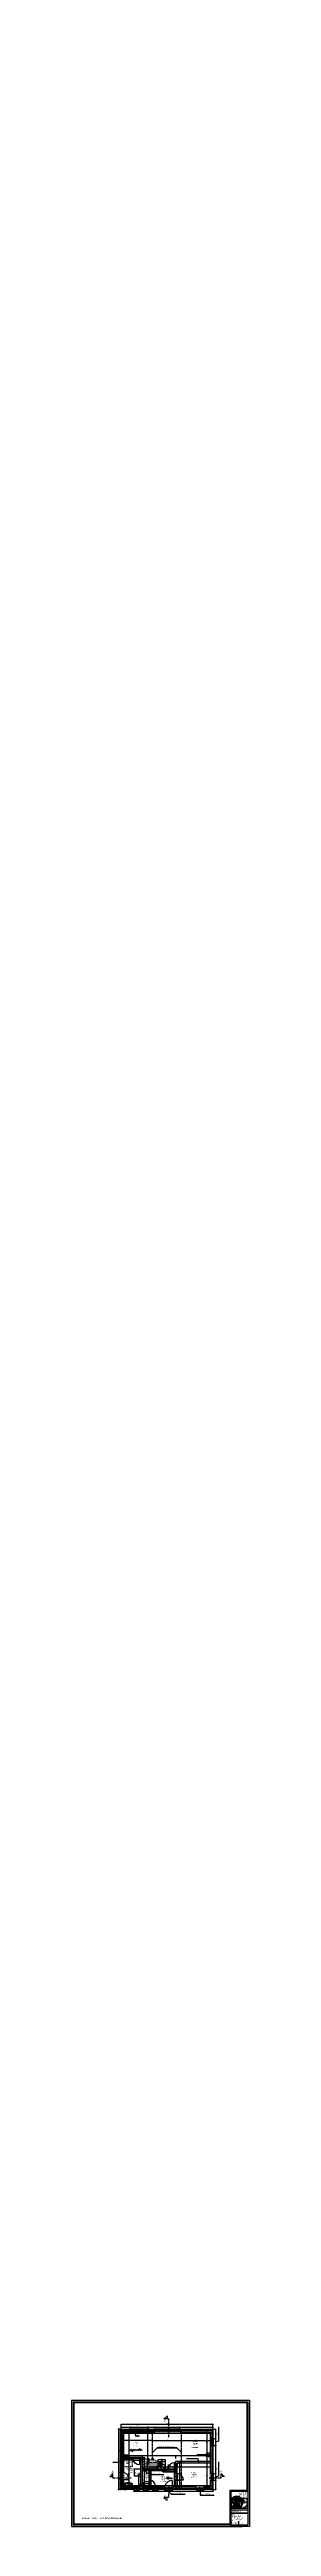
# Model space of a CAD drawing. Header units: millimetres. Extents: x -44462 to 306987, y -116160 to 12874.
# Drawn here: x -11017 to -8917, y -56908 to -27807 of the extents above; entities that cross this region are included whole.
import ezdxf

# ---------------------------------------------------------------- set-up
doc = ezdxf.new("R2010")
doc.units = ezdxf.units.MM
doc.header["$PDMODE"] = 35
doc.header["$PDSIZE"] = 10
for name, pattern in [('ACAD_ISO05W100', [33, 24, -3, 0, -3, 0, -3]), ('AXES', [50.8, 31.75, -6.35, 6.35, -6.35]), ('TRAIT_4', [20, 10, -10]), ('TRAIT_6', [100, 80, -10, 0, -10])]:
    doc.linetypes.add(name, pattern=pattern)
for name, color, linetype in [('400._Implantation', 2, 'Continuous'), ('AVP_HACHURES', 8, 'Continuous'), ('AVP_TEXTES', 7, 'Continuous'), ('BLANC', 7, 'Continuous'), ('chassis fen.portes', 1, 'Continuous'), ('COTES', 1, 'Continuous'), ('COULEUR 8', 8, 'Continuous'), ('CYAN', 4, 'Continuous'), ('D_______TX', 2, 'Continuous'), ('EGOUTTAGE', 6, 'Continuous'), ('EQUIP', 5, 'Continuous'), ('JAUNE', 2, 'Continuous'), ('Layer1', 1, 'Continuous'), ('MAGENTA', 6, 'Continuous'), ('MURS', 7, 'Continuous'), ('ROUGE', 1, 'Continuous'), ('TEXTE', 1, 'Continuous')]:
    doc.layers.add(name, color=color, linetype=linetype)
doc.layers.add('SURFACE', color=5, linetype='Continuous', plot=False)
doc.styles.add('century', font='GOTHIC.TTF', dxfattribs={"height": 12})
doc.styles.add('CENTURY GOTHIC', font='GOTHIC.TTF')
doc.styles.add('Century Gothic Gras', font='GOTHICB.TTF')
doc.styles.add('COMICS', font='comic.TTF', dxfattribs={"height": 10})
doc.styles.add('wide latin', font='', dxfattribs={"height": 10})
doc.styles.get('wide latin').set_extended_font_data('Wide Latin')
doc.dimstyles.new('1-50', dxfattribs={"dimtxt": 8, "dimasz": 5, "dimexe": 1.25, "dimexo": 0.625, "dimtad": 1, "dimdec": 0, "dimtxsty": 'Century Gothic Gras', "dimblk": 'ORIGIN', "dimcen": 5, "dimclrd": 8, "dimclre": 5, "dimclrt": 6, "dimadec": 0, "dimazin": 0, "dimtfac": 1, "dimtdec": 0, "dimtmove": 0, "dimatfit": 3, "dimfxl": 0, "dimarcsym": 0})

# ---------------------------------------------------------------- blocks, each defined once
blk = doc.blocks.new('_Origin')
at = {"color": 0, "linetype": 'Continuous', "lineweight": -2}
blk.add_line((0, 0), (-1, 0), dxfattribs=at)
blk.add_circle((0, 0), 0.5, dxfattribs=at)
blk = doc.blocks.new('*D283')
at = {"layer": 'COTES', "color": 5, "lineweight": -2}
for p, q in [((-10180, -56233), (-10180, -56207)), ((-9878, -56233), (-9878, -56207))]:
    blk.add_line(p, q, dxfattribs=at)
at = {"layer": 'COTES', "color": 8, "lineweight": -2}
blk.add_line((-10175, -56209), (-9883, -56209), dxfattribs=at)
at = {"layer": 'Defpoints', "color": 0}
for p in [(-10180, -56233), (-9878, -56209), (-9878, -56233)]:
    blk.add_point(p, dxfattribs=at)
at = {"layer": 'COTES', "color": 8, "lineweight": -2, "xscale": 5, "yscale": 5, "zscale": 5, "rotation": 180}
blk.add_blockref('_Origin', (-10180, -56209), dxfattribs=at)
at = {"layer": 'COTES', "color": 8, "lineweight": -2, "xscale": 5, "yscale": 5, "zscale": 5}
blk.add_blockref('_Origin', (-9878, -56209), dxfattribs=at)
at = {"layer": 'COTES', "color": 6, "insert": (-10029, -56204), "char_height": 8, "attachment_point": 5, "style": 'Century Gothic Gras'}
blk.add_mtext('302', dxfattribs=at)
blk = doc.blocks.new('A$C66E4598C')
at = {"layer": 'COULEUR 8'}
for q in [(-11, 0), (0, 11), (11, 0), (0, -11)]:
    blk.add_line((0, 0), q, dxfattribs=at)
blk.add_circle((0, 0), 6.59, dxfattribs=at)
blk = doc.blocks.new('A$C0AA742EE')
at = {"layer": 'COULEUR 8'}
for p, q in [((0, 0), (-30, -128)), ((0, 0), (30, -128)), ((-30, -128), (1, -98)), ((30, -128), (-1, -98))]:
    blk.add_line(p, q, dxfattribs=at)
blk = doc.blocks.new('A$C1BC9630A')
at = {"color": 1}
blk.add_line((-3.5, 3.5), (-96.5, 3.5), dxfattribs=at)
at = {"color": 2}
blk.add_line((-3.5, 3.5), (-3.5, 96.5), dxfattribs=at)
blk.add_arc((-3.5, 3.5), 93, 90, 180, dxfattribs=at)
blk = doc.blocks.new('*D369')
at = {"layer": 'COTES', "color": 5, "lineweight": -2}
for p, q in [((-10430, -55737), (-10430, -55706)), ((-9350, -55737), (-9350, -55706))]:
    blk.add_line(p, q, dxfattribs=at)
at = {"layer": 'COTES', "color": 8, "lineweight": -2}
blk.add_line((-10425, -55707), (-9355, -55707), dxfattribs=at)
at = {"layer": 'Defpoints', "color": 0}
for p in [(-10430, -55753), (-9350, -55707), (-9350, -55765)]:
    blk.add_point(p, dxfattribs=at)
at = {"layer": 'COTES', "color": 8, "lineweight": -2, "xscale": 5, "yscale": 5, "zscale": 5, "rotation": 180}
blk.add_blockref('_Origin', (-10430, -55707), dxfattribs=at)
at = {"layer": 'COTES', "color": 8, "lineweight": -2, "xscale": 5, "yscale": 5, "zscale": 5}
blk.add_blockref('_Origin', (-9350, -55707), dxfattribs=at)
at = {"layer": 'COTES', "color": 6, "insert": (-9890, -55702), "char_height": 8, "attachment_point": 5, "style": 'Century Gothic Gras'}
blk.add_mtext('1080', dxfattribs=at)
blk = doc.blocks.new('*D370')
at = {"layer": 'COTES', "color": 5, "lineweight": -2}
for p, q in [((-10110, -55769), (-10110, -55742)), ((-10030, -55765), (-10030, -55742))]:
    blk.add_line(p, q, dxfattribs=at)
at = {"layer": 'COTES', "color": 8, "lineweight": -2}
blk.add_line((-10105, -55743), (-10035, -55743), dxfattribs=at)
at = {"layer": 'Defpoints', "color": 0}
for p in [(-10110, -55770), (-10030, -55743), (-10030, -55765)]:
    blk.add_point(p, dxfattribs=at)
at = {"layer": 'COTES', "color": 8, "lineweight": -2, "xscale": 5, "yscale": 5, "zscale": 5, "rotation": 180}
blk.add_blockref('_Origin', (-10110, -55743), dxfattribs=at)
at = {"layer": 'COTES', "color": 8, "lineweight": -2, "xscale": 5, "yscale": 5, "zscale": 5}
blk.add_blockref('_Origin', (-10030, -55743), dxfattribs=at)
at = {"layer": 'COTES', "color": 6, "insert": (-10070, -55739), "char_height": 8, "attachment_point": 5, "style": 'Century Gothic Gras'}
blk.add_mtext('80', dxfattribs=at)
blk = doc.blocks.new('*D371')
at = {"layer": 'COTES', "color": 5, "lineweight": -2}
for p, q in [((-10430, -55765), (-10430, -55742)), ((-10320, -55762), (-10320, -55742))]:
    blk.add_line(p, q, dxfattribs=at)
at = {"layer": 'COTES', "color": 8, "lineweight": -2}
blk.add_line((-10425, -55743), (-10325, -55743), dxfattribs=at)
at = {"layer": 'Defpoints', "color": 0}
for p in [(-10430, -55765), (-10320, -55743), (-10320, -55763)]:
    blk.add_point(p, dxfattribs=at)
at = {"layer": 'COTES', "color": 8, "lineweight": -2, "xscale": 5, "yscale": 5, "zscale": 5, "rotation": 180}
blk.add_blockref('_Origin', (-10430, -55743), dxfattribs=at)
at = {"layer": 'COTES', "color": 8, "lineweight": -2, "xscale": 5, "yscale": 5, "zscale": 5}
blk.add_blockref('_Origin', (-10320, -55743), dxfattribs=at)
at = {"layer": 'COTES', "color": 6, "insert": (-10375, -55739), "char_height": 8, "attachment_point": 5, "style": 'Century Gothic Gras'}
blk.add_mtext('110', dxfattribs=at)
blk = doc.blocks.new('*D259')
at = {"layer": 'COTES', "color": 5, "lineweight": -2}
for p, q in [((-9427, -55795), (-9420, -55795)), ((-9427, -56146), (-9420, -56146))]:
    blk.add_line(p, q, dxfattribs=at)
at = {"layer": 'COTES', "color": 8, "lineweight": -2}
blk.add_line((-9421, -55800), (-9421, -56141), dxfattribs=at)
at = {"layer": 'Defpoints', "color": 0}
for p in [(-9428, -55795), (-9428, -56146), (-9421, -56146)]:
    blk.add_point(p, dxfattribs=at)
at = {"layer": 'COTES', "color": 8, "lineweight": -2, "xscale": 5, "yscale": 5, "zscale": 5}
for p, rotation in [((-9421, -55795), 90), ((-9421, -56146), 270)]:
    blk.add_blockref('_Origin', p, dxfattribs=dict(at, rotation=rotation))
at = {"layer": 'COTES', "color": 6, "insert": (-9426, -55916), "char_height": 8, "attachment_point": 5, "rotation": 90, "style": 'Century Gothic Gras'}
blk.add_mtext('350', dxfattribs=at)
blk = doc.blocks.new('*D260')
at = {"layer": 'COTES', "color": 5, "lineweight": -2}
for p, q in [((-9421, -56146), (-9422, -56146)), ((-9421, -56165), (-9422, -56165))]:
    blk.add_line(p, q, dxfattribs=at)
at = {"layer": 'COTES', "color": 8, "lineweight": -2}
blk.add_line((-9421, -56151), (-9421, -56160), dxfattribs=at)
at = {"layer": 'Defpoints', "color": 0}
for p in [(-9421, -56146), (-9421, -56165), (-9421, -56165)]:
    blk.add_point(p, dxfattribs=at)
at = {"layer": 'COTES', "color": 8, "lineweight": -2, "xscale": 5, "yscale": 5, "zscale": 5}
for p, rotation in [((-9421, -56146), 90), ((-9421, -56165), 270)]:
    blk.add_blockref('_Origin', p, dxfattribs=dict(at, rotation=rotation))
at = {"layer": 'COTES', "color": 6, "insert": (-9426, -56160), "char_height": 8, "attachment_point": 5, "rotation": 90, "style": 'Century Gothic Gras'}
blk.add_mtext('19', dxfattribs=at)
blk = doc.blocks.new('*D261')
at = {"layer": 'COTES', "color": 5, "lineweight": -2}
for p, q in [((-9421, -56165), (-9422, -56165)), ((-9451, -56445), (-9420, -56445))]:
    blk.add_line(p, q, dxfattribs=at)
at = {"layer": 'COTES', "color": 8, "lineweight": -2}
blk.add_line((-9421, -56170), (-9421, -56440), dxfattribs=at)
at = {"layer": 'Defpoints', "color": 0}
for p in [(-9421, -56165), (-9458, -56445), (-9421, -56445)]:
    blk.add_point(p, dxfattribs=at)
at = {"layer": 'COTES', "color": 8, "lineweight": -2, "xscale": 5, "yscale": 5, "zscale": 5}
for p, rotation in [((-9421, -56165), 90), ((-9421, -56445), 270)]:
    blk.add_blockref('_Origin', p, dxfattribs=dict(at, rotation=rotation))
at = {"layer": 'COTES', "color": 6, "insert": (-9426, -56305), "char_height": 8, "attachment_point": 5, "rotation": 90, "style": 'Century Gothic Gras'}
blk.add_mtext('281', dxfattribs=at)
blk = doc.blocks.new('*D372')
at = {"layer": 'COTES', "color": 5, "lineweight": -2}
for p, q in [((-9769, -56445), (-9769, -56429)), ((-9380, -56445), (-9380, -56429))]:
    blk.add_line(p, q, dxfattribs=at)
at = {"layer": 'COTES', "color": 8, "lineweight": -2}
blk.add_line((-9385, -56431), (-9764, -56431), dxfattribs=at)
at = {"layer": 'Defpoints', "color": 0}
for p in [(-9769, -56431), (-9769, -56445), (-9380, -56445)]:
    blk.add_point(p, dxfattribs=at)
at = {"layer": 'COTES', "color": 8, "lineweight": -2, "xscale": 5, "yscale": 5, "zscale": 5, "rotation": 180}
blk.add_blockref('_Origin', (-9769, -56431), dxfattribs=at)
at = {"layer": 'COTES', "color": 8, "lineweight": -2, "xscale": 5, "yscale": 5, "zscale": 5}
blk.add_blockref('_Origin', (-9380, -56431), dxfattribs=at)
at = {"layer": 'COTES', "color": 6, "insert": (-9575, -56426), "char_height": 8, "attachment_point": 5, "style": 'Century Gothic Gras'}
blk.add_mtext('389', dxfattribs=at)
blk = doc.blocks.new('*D262')
at = {"layer": 'COTES', "color": 5, "lineweight": -2}
for p, q in [((-9788, -56436), (-9788, -56429)), ((-9769, -56436), (-9769, -56429))]:
    blk.add_line(p, q, dxfattribs=at)
at = {"layer": 'COTES', "color": 8, "lineweight": -2}
blk.add_line((-9774, -56431), (-9783, -56431), dxfattribs=at)
at = {"layer": 'Defpoints', "color": 0}
for p in [(-9788, -56431), (-9788, -56437), (-9769, -56437)]:
    blk.add_point(p, dxfattribs=at)
at = {"layer": 'COTES', "color": 8, "lineweight": -2, "xscale": 5, "yscale": 5, "zscale": 5, "rotation": 180}
blk.add_blockref('_Origin', (-9788, -56431), dxfattribs=at)
at = {"layer": 'COTES', "color": 8, "lineweight": -2, "xscale": 5, "yscale": 5, "zscale": 5}
blk.add_blockref('_Origin', (-9769, -56431), dxfattribs=at)
at = {"layer": 'COTES', "color": 6, "insert": (-9779, -56426), "char_height": 8, "attachment_point": 5, "style": 'Century Gothic Gras'}
blk.add_mtext('19', dxfattribs=at)
blk = doc.blocks.new('*D373')
at = {"layer": 'COTES', "color": 5, "lineweight": -2}
for p, q in [((-10090, -56445), (-10090, -56429)), ((-9788, -56445), (-9788, -56429))]:
    blk.add_line(p, q, dxfattribs=at)
at = {"layer": 'COTES', "color": 8, "lineweight": -2}
blk.add_line((-9793, -56431), (-10085, -56431), dxfattribs=at)
at = {"layer": 'Defpoints', "color": 0}
for p in [(-10090, -56431), (-10090, -56445), (-9788, -56445)]:
    blk.add_point(p, dxfattribs=at)
at = {"layer": 'COTES', "color": 8, "lineweight": -2, "xscale": 5, "yscale": 5, "zscale": 5, "rotation": 180}
blk.add_blockref('_Origin', (-10090, -56431), dxfattribs=at)
at = {"layer": 'COTES', "color": 8, "lineweight": -2, "xscale": 5, "yscale": 5, "zscale": 5}
blk.add_blockref('_Origin', (-9788, -56431), dxfattribs=at)
at = {"layer": 'COTES', "color": 6, "insert": (-9939, -56426), "char_height": 8, "attachment_point": 5, "style": 'Century Gothic Gras'}
blk.add_mtext('302', dxfattribs=at)
blk = doc.blocks.new('*D374')
at = {"layer": 'COTES', "color": 8, "lineweight": -2}
for p, q in [((-10105, -56431), (-10110, -56431)), ((-10090, -56431), (-10100, -56431)), ((-10085, -56431), (-10080, -56431))]:
    blk.add_line(p, q, dxfattribs=at)
at = {"layer": 'COTES', "color": 5, "lineweight": -2}
for p, q in [((-10100, -56445), (-10100, -56429)), ((-10090, -56445), (-10090, -56429))]:
    blk.add_line(p, q, dxfattribs=at)
at = {"layer": 'Defpoints', "color": 0}
for p in [(-10100, -56431), (-10100, -56445), (-10090, -56445)]:
    blk.add_point(p, dxfattribs=at)
at = {"layer": 'COTES', "color": 8, "lineweight": -2, "xscale": 5, "yscale": 5, "zscale": 5}
blk.add_blockref('_Origin', (-10100, -56431), dxfattribs=at)
at = {"layer": 'COTES', "color": 8, "lineweight": -2, "xscale": 5, "yscale": 5, "zscale": 5, "rotation": 180}
blk.add_blockref('_Origin', (-10090, -56431), dxfattribs=at)
at = {"layer": 'COTES', "color": 6, "insert": (-10095, -56426), "char_height": 8, "attachment_point": 5, "style": 'Century Gothic Gras'}
blk.add_mtext('10', dxfattribs=at)
blk = doc.blocks.new('*D375')
at = {"layer": 'COTES', "color": 5, "lineweight": -2}
for p, q in [((-10180, -56445), (-10180, -56429)), ((-10100, -56445), (-10100, -56429))]:
    blk.add_line(p, q, dxfattribs=at)
at = {"layer": 'COTES', "color": 8, "lineweight": -2}
blk.add_line((-10105, -56431), (-10175, -56431), dxfattribs=at)
at = {"layer": 'Defpoints', "color": 0}
for p in [(-10180, -56431), (-10180, -56445), (-10100, -56445)]:
    blk.add_point(p, dxfattribs=at)
at = {"layer": 'COTES', "color": 8, "lineweight": -2, "xscale": 5, "yscale": 5, "zscale": 5, "rotation": 180}
blk.add_blockref('_Origin', (-10180, -56431), dxfattribs=at)
at = {"layer": 'COTES', "color": 8, "lineweight": -2, "xscale": 5, "yscale": 5, "zscale": 5}
blk.add_blockref('_Origin', (-10100, -56431), dxfattribs=at)
at = {"layer": 'COTES', "color": 6, "insert": (-10140, -56426), "char_height": 8, "attachment_point": 5, "style": 'Century Gothic Gras'}
blk.add_mtext('80', dxfattribs=at)
blk = doc.blocks.new('*D376')
at = {"layer": 'COTES', "color": 5, "lineweight": -2}
for p, q in [((-10199, -56445), (-10199, -56429)), ((-10180, -56445), (-10180, -56429))]:
    blk.add_line(p, q, dxfattribs=at)
at = {"layer": 'COTES', "color": 8, "lineweight": -2}
blk.add_line((-10185, -56431), (-10194, -56431), dxfattribs=at)
at = {"layer": 'Defpoints', "color": 0}
for p in [(-10199, -56431), (-10199, -56445), (-10180, -56445)]:
    blk.add_point(p, dxfattribs=at)
at = {"layer": 'COTES', "color": 8, "lineweight": -2, "xscale": 5, "yscale": 5, "zscale": 5, "rotation": 180}
blk.add_blockref('_Origin', (-10199, -56431), dxfattribs=at)
at = {"layer": 'COTES', "color": 8, "lineweight": -2, "xscale": 5, "yscale": 5, "zscale": 5}
blk.add_blockref('_Origin', (-10180, -56431), dxfattribs=at)
at = {"layer": 'COTES', "color": 6, "insert": (-10190, -56426), "char_height": 8, "attachment_point": 5, "style": 'Century Gothic Gras'}
blk.add_mtext('19', dxfattribs=at)
blk = doc.blocks.new('*D377')
at = {"layer": 'COTES', "color": 5, "lineweight": -2}
for p, q in [((-10400, -56445), (-10400, -56429)), ((-10199, -56445), (-10199, -56429))]:
    blk.add_line(p, q, dxfattribs=at)
at = {"layer": 'COTES', "color": 8, "lineweight": -2}
blk.add_line((-10204, -56431), (-10395, -56431), dxfattribs=at)
at = {"layer": 'Defpoints', "color": 0}
for p in [(-10400, -56431), (-10400, -56445), (-10199, -56445)]:
    blk.add_point(p, dxfattribs=at)
at = {"layer": 'COTES', "color": 8, "lineweight": -2, "xscale": 5, "yscale": 5, "zscale": 5, "rotation": 180}
blk.add_blockref('_Origin', (-10400, -56431), dxfattribs=at)
at = {"layer": 'COTES', "color": 8, "lineweight": -2, "xscale": 5, "yscale": 5, "zscale": 5}
blk.add_blockref('_Origin', (-10199, -56431), dxfattribs=at)
at = {"layer": 'COTES', "color": 6, "insert": (-10300, -56426), "char_height": 8, "attachment_point": 5, "style": 'Century Gothic Gras'}
blk.add_mtext('201', dxfattribs=at)
blk = doc.blocks.new('*D378')
at = {"layer": 'COTES', "color": 5, "lineweight": -2}
for p, q in [((-10372, -55795), (-10340, -55795)), ((-10372, -56104), (-10340, -56104))]:
    blk.add_line(p, q, dxfattribs=at)
at = {"layer": 'COTES', "color": 8, "lineweight": -2}
blk.add_line((-10342, -55800), (-10342, -56099), dxfattribs=at)
at = {"layer": 'Defpoints', "color": 0}
for p in [(-10384, -55795), (-10384, -56104), (-10342, -56104)]:
    blk.add_point(p, dxfattribs=at)
at = {"layer": 'COTES', "color": 8, "lineweight": -2, "xscale": 5, "yscale": 5, "zscale": 5}
for p, rotation in [((-10342, -55795), 90), ((-10342, -56104), 270)]:
    blk.add_blockref('_Origin', p, dxfattribs=dict(at, rotation=rotation))
at = {"layer": 'COTES', "color": 6, "insert": (-10346, -55901), "char_height": 8, "attachment_point": 5, "rotation": 90, "style": 'Century Gothic Gras'}
blk.add_mtext('308', dxfattribs=at)
blk = doc.blocks.new('*D379')
at = {"layer": 'COTES', "color": 5, "lineweight": -2}
for p, q in [((-10372, -56114), (-10340, -56114)), ((-10372, -56451), (-10340, -56451))]:
    blk.add_line(p, q, dxfattribs=at)
at = {"layer": 'COTES', "color": 8, "lineweight": -2}
for p, q in [((-10342, -56119), (-10342, -56446)), ((-10342, -56283), (-10353, -56304)), ((-10353, -56304), (-10353, -56324))]:
    blk.add_line(p, q, dxfattribs=at)
at = {"layer": 'Defpoints', "color": 0}
for p in [(-10400, -56114), (-10400, -56451), (-10342, -56451)]:
    blk.add_point(p, dxfattribs=at)
at = {"layer": 'COTES', "color": 8, "lineweight": -2, "xscale": 5, "yscale": 5, "zscale": 5}
for p, rotation in [((-10342, -56114), 90), ((-10342, -56451), 270)]:
    blk.add_blockref('_Origin', p, dxfattribs=dict(at, rotation=rotation))
at = {"layer": 'COTES', "color": 6, "insert": (-10358, -56314), "char_height": 8, "attachment_point": 5, "rotation": 90, "style": 'Century Gothic Gras'}
blk.add_mtext('338', dxfattribs=at)
blk = doc.blocks.new('*D380')
at = {"layer": 'COTES', "color": 5, "lineweight": -2}
for p, q in [((-10379, -56445), (-10380, -56445)), ((-10399, -56475), (-10378, -56475))]:
    blk.add_line(p, q, dxfattribs=at)
at = {"layer": 'COTES', "color": 8, "lineweight": -2}
blk.add_line((-10379, -56450), (-10379, -56470), dxfattribs=at)
at = {"layer": 'Defpoints', "color": 0}
for p in [(-10379, -56445), (-10400, -56475), (-10379, -56475)]:
    blk.add_point(p, dxfattribs=at)
at = {"layer": 'COTES', "color": 8, "lineweight": -2, "xscale": 5, "yscale": 5, "zscale": 5}
for p, rotation in [((-10379, -56445), 90), ((-10379, -56475), 270)]:
    blk.add_blockref('_Origin', p, dxfattribs=dict(at, rotation=rotation))
at = {"layer": 'COTES', "color": 6, "insert": (-10384, -56460), "char_height": 8, "attachment_point": 5, "rotation": 90, "style": 'Century Gothic Gras'}
blk.add_mtext('30', dxfattribs=at)
blk = doc.blocks.new('*D263')
at = {"layer": 'Defpoints', "color": 0}
for p in [(-10116, -55795), (-10115, -55795), (-10071, -56233)]:
    blk.add_point(p, dxfattribs=at)
at = {"layer": 'ROUGE', "color": 5, "lineweight": -2}
for p, q in [((-10115, -55795), (-10114, -55795)), ((-10085, -56233), (-10117, -56233))]:
    blk.add_line(p, q, dxfattribs=at)
at = {"layer": 'ROUGE', "color": 8, "lineweight": -2}
blk.add_line((-10115, -56228), (-10115, -55800), dxfattribs=at)
at = {"layer": 'ROUGE', "color": 8, "lineweight": -2, "xscale": 5, "yscale": 5, "zscale": 5}
for p, rotation in [((-10115, -55795), 90), ((-10115, -56233), 270)]:
    blk.add_blockref('_Origin', p, dxfattribs=dict(at, rotation=rotation))
at = {"layer": 'ROUGE', "color": 6, "insert": (-10120, -55964), "char_height": 8, "attachment_point": 5, "rotation": 90, "style": 'Century Gothic Gras'}
blk.add_mtext('438', dxfattribs=at)
blk = doc.blocks.new('*D381')
at = {"layer": 'COTES', "color": 5, "lineweight": -2}
for p, q in [((-9788, -56110), (-9788, -56079)), ((-9380, -56110), (-9380, -56079))]:
    blk.add_line(p, q, dxfattribs=at)
at = {"layer": 'COTES', "color": 8, "lineweight": -2}
blk.add_line((-9385, -56080), (-9783, -56080), dxfattribs=at)
at = {"layer": 'Defpoints', "color": 0}
for p in [(-9788, -56080), (-9788, -56146), (-9380, -56120)]:
    blk.add_point(p, dxfattribs=at)
at = {"layer": 'COTES', "color": 8, "lineweight": -2, "xscale": 5, "yscale": 5, "zscale": 5, "rotation": 180}
blk.add_blockref('_Origin', (-9788, -56080), dxfattribs=at)
at = {"layer": 'COTES', "color": 8, "lineweight": -2, "xscale": 5, "yscale": 5, "zscale": 5}
blk.add_blockref('_Origin', (-9380, -56080), dxfattribs=at)
at = {"layer": 'COTES', "color": 6, "insert": (-9584, -56075), "char_height": 8, "attachment_point": 5, "style": 'Century Gothic Gras'}
blk.add_mtext('408', dxfattribs=at)
blk = doc.blocks.new('*D382')
at = {"layer": 'COTES', "color": 5, "lineweight": -2}
for p, q in [((-10180, -56097), (-10180, -56079)), ((-9788, -56110), (-9788, -56079))]:
    blk.add_line(p, q, dxfattribs=at)
at = {"layer": 'COTES', "color": 8, "lineweight": -2}
blk.add_line((-9793, -56080), (-10175, -56080), dxfattribs=at)
at = {"layer": 'Defpoints', "color": 0}
for p in [(-10180, -56080), (-10180, -56097), (-9788, -56146)]:
    blk.add_point(p, dxfattribs=at)
at = {"layer": 'COTES', "color": 8, "lineweight": -2, "xscale": 5, "yscale": 5, "zscale": 5, "rotation": 180}
blk.add_blockref('_Origin', (-10180, -56080), dxfattribs=at)
at = {"layer": 'COTES', "color": 8, "lineweight": -2, "xscale": 5, "yscale": 5, "zscale": 5}
blk.add_blockref('_Origin', (-9788, -56080), dxfattribs=at)
at = {"layer": 'COTES', "color": 6, "insert": (-9984, -56075), "char_height": 8, "attachment_point": 5, "style": 'Century Gothic Gras'}
blk.add_mtext('392', dxfattribs=at)
blk = doc.blocks.new('*D383')
at = {"layer": 'COTES', "color": 5, "lineweight": -2}
for p, q in [((-10170, -56478), (-10170, -56496)), ((-10110, -56476), (-10110, -56496))]:
    blk.add_line(p, q, dxfattribs=at)
at = {"layer": 'COTES', "color": 8, "lineweight": -2}
blk.add_line((-10165, -56495), (-10115, -56495), dxfattribs=at)
at = {"layer": 'Defpoints', "color": 0}
for p in [(-10170, -56478), (-10110, -56475), (-10110, -56495)]:
    blk.add_point(p, dxfattribs=at)
at = {"layer": 'COTES', "color": 8, "lineweight": -2, "xscale": 5, "yscale": 5, "zscale": 5, "rotation": 180}
blk.add_blockref('_Origin', (-10170, -56495), dxfattribs=at)
at = {"layer": 'COTES', "color": 8, "lineweight": -2, "xscale": 5, "yscale": 5, "zscale": 5}
blk.add_blockref('_Origin', (-10110, -56495), dxfattribs=at)
at = {"layer": 'COTES', "color": 6, "insert": (-10138, -56494), "char_height": 8, "attachment_point": 5, "style": 'Century Gothic Gras'}
blk.add_mtext('60/60\\Pha150', dxfattribs=at)
blk = doc.blocks.new('*D384')
at = {"layer": 'COTES', "color": 5, "lineweight": -2}
for p, q in [((-9348, -55765), (-9317, -55765)), ((-9348, -55875), (-9317, -55875))]:
    blk.add_line(p, q, dxfattribs=at)
at = {"layer": 'COTES', "color": 8, "lineweight": -2}
blk.add_line((-9318, -55770), (-9318, -55870), dxfattribs=at)
at = {"layer": 'Defpoints', "color": 0}
for p in [(-9350, -55765), (-9350, -55875), (-9318, -55875)]:
    blk.add_point(p, dxfattribs=at)
at = {"layer": 'COTES', "color": 8, "lineweight": -2, "xscale": 5, "yscale": 5, "zscale": 5}
for p, rotation in [((-9318, -55765), 90), ((-9318, -55875), 270)]:
    blk.add_blockref('_Origin', p, dxfattribs=dict(at, rotation=rotation))
at = {"layer": 'COTES', "color": 6, "insert": (-9323, -55820), "char_height": 8, "attachment_point": 5, "rotation": 90, "style": 'Century Gothic Gras'}
blk.add_mtext('110', dxfattribs=at)
blk = doc.blocks.new('*D385')
at = {"layer": 'COTES', "color": 8, "lineweight": -2}
for p, q in [((-9279, -55903), (-9279, -55738)), ((-9318, -55880), (-9318, -55950)), ((-9318, -55915), (-9279, -55903))]:
    blk.add_line(p, q, dxfattribs=at)
at = {"layer": 'COTES', "color": 5, "lineweight": -2}
for p, q in [((-9348, -55875), (-9317, -55875)), ((-9344, -55955), (-9317, -55955))]:
    blk.add_line(p, q, dxfattribs=at)
at = {"layer": 'Defpoints', "color": 0}
for p in [(-9350, -55875), (-9345, -55955), (-9318, -55955)]:
    blk.add_point(p, dxfattribs=at)
at = {"layer": 'COTES', "color": 8, "lineweight": -2, "xscale": 5, "yscale": 5, "zscale": 5}
for p, rotation in [((-9318, -55875), 90), ((-9318, -55955), 270)]:
    blk.add_blockref('_Origin', p, dxfattribs=dict(at, rotation=rotation))
at = {"layer": 'COTES', "color": 6, "insert": (-9292, -55820), "char_height": 8, "attachment_point": 5, "rotation": 90, "style": 'Century Gothic Gras'}
blk.add_mtext('80/210\\P+ imposte en émalithe %%P 63 cm', dxfattribs=at)
blk = doc.blocks.new('*D386')
at = {"layer": 'COTES', "color": 5, "lineweight": -2}
for p, q in [((-9344, -55955), (-9317, -55955)), ((-9348, -56285), (-9317, -56285))]:
    blk.add_line(p, q, dxfattribs=at)
at = {"layer": 'COTES', "color": 8, "lineweight": -2}
blk.add_line((-9318, -55960), (-9318, -56280), dxfattribs=at)
at = {"layer": 'Defpoints', "color": 0}
for p in [(-9345, -55955), (-9350, -56285), (-9318, -56285)]:
    blk.add_point(p, dxfattribs=at)
at = {"layer": 'COTES', "color": 8, "lineweight": -2, "xscale": 5, "yscale": 5, "zscale": 5}
for p, rotation in [((-9318, -55955), 90), ((-9318, -56285), 270)]:
    blk.add_blockref('_Origin', p, dxfattribs=dict(at, rotation=rotation))
at = {"layer": 'COTES', "color": 6, "insert": (-9323, -56120), "char_height": 8, "attachment_point": 5, "rotation": 90, "style": 'Century Gothic Gras'}
blk.add_mtext('330', dxfattribs=at)
blk = doc.blocks.new('*D387')
at = {"layer": 'COTES', "color": 5, "lineweight": -2}
for p, q in [((-9344, -56365), (-9317, -56365)), ((-9348, -56475), (-9317, -56475))]:
    blk.add_line(p, q, dxfattribs=at)
at = {"layer": 'COTES', "color": 8, "lineweight": -2}
blk.add_line((-9318, -56370), (-9318, -56470), dxfattribs=at)
at = {"layer": 'Defpoints', "color": 0}
for p in [(-9345, -56365), (-9350, -56475), (-9318, -56475)]:
    blk.add_point(p, dxfattribs=at)
at = {"layer": 'COTES', "color": 8, "lineweight": -2, "xscale": 5, "yscale": 5, "zscale": 5}
for p, rotation in [((-9318, -56365), 90), ((-9318, -56475), 270)]:
    blk.add_blockref('_Origin', p, dxfattribs=dict(at, rotation=rotation))
at = {"layer": 'COTES', "color": 6, "insert": (-9323, -56420), "char_height": 8, "attachment_point": 5, "rotation": 90, "style": 'Century Gothic Gras'}
blk.add_mtext('110', dxfattribs=at)
blk = doc.blocks.new('*D388')
at = {"layer": 'COTES', "color": 8, "lineweight": -2}
for p, q in [((-9279, -56313), (-9279, -56148)), ((-9318, -56290), (-9318, -56360)), ((-9318, -56325), (-9279, -56313))]:
    blk.add_line(p, q, dxfattribs=at)
at = {"layer": 'COTES', "color": 5, "lineweight": -2}
for p, q in [((-9348, -56285), (-9317, -56285)), ((-9344, -56365), (-9317, -56365))]:
    blk.add_line(p, q, dxfattribs=at)
at = {"layer": 'Defpoints', "color": 0}
for p in [(-9350, -56285), (-9345, -56365), (-9318, -56365)]:
    blk.add_point(p, dxfattribs=at)
at = {"layer": 'COTES', "color": 8, "lineweight": -2, "xscale": 5, "yscale": 5, "zscale": 5}
for p, rotation in [((-9318, -56285), 90), ((-9318, -56365), 270)]:
    blk.add_blockref('_Origin', p, dxfattribs=dict(at, rotation=rotation))
at = {"layer": 'COTES', "color": 6, "insert": (-9292, -56230), "char_height": 8, "attachment_point": 5, "rotation": 90, "style": 'Century Gothic Gras'}
blk.add_mtext('80/210\\P+ imposte en émalithe %%P 63 cm', dxfattribs=at)
blk = doc.blocks.new('*D389')
at = {"layer": 'COTES', "color": 5, "lineweight": -2}
for p, q in [((-9999, -56476), (-9999, -56496)), ((-9920, -56476), (-9920, -56496))]:
    blk.add_line(p, q, dxfattribs=at)
at = {"layer": 'COTES', "color": 8, "lineweight": -2}
blk.add_line((-9994, -56495), (-9925, -56495), dxfattribs=at)
at = {"layer": 'Defpoints', "color": 0}
for p in [(-9999, -56475), (-9920, -56475), (-9920, -56495)]:
    blk.add_point(p, dxfattribs=at)
at = {"layer": 'COTES', "color": 8, "lineweight": -2, "xscale": 5, "yscale": 5, "zscale": 5, "rotation": 180}
blk.add_blockref('_Origin', (-9999, -56495), dxfattribs=at)
at = {"layer": 'COTES', "color": 8, "lineweight": -2, "xscale": 5, "yscale": 5, "zscale": 5}
blk.add_blockref('_Origin', (-9920, -56495), dxfattribs=at)
at = {"layer": 'COTES', "color": 6, "insert": (-9959, -56490), "char_height": 8, "attachment_point": 5, "style": 'Century Gothic Gras'}
blk.add_mtext('80', dxfattribs=at)
blk = doc.blocks.new('*D390')
at = {"layer": 'COTES', "color": 5, "lineweight": -2}
for p, q in [((-9830, -56476), (-9830, -56496)), ((-9540, -56471), (-9540, -56496))]:
    blk.add_line(p, q, dxfattribs=at)
at = {"layer": 'COTES', "color": 8, "lineweight": -2}
blk.add_line((-9825, -56495), (-9545, -56495), dxfattribs=at)
at = {"layer": 'Defpoints', "color": 0}
for p in [(-9830, -56475), (-9540, -56471), (-9540, -56495)]:
    blk.add_point(p, dxfattribs=at)
at = {"layer": 'COTES', "color": 8, "lineweight": -2, "xscale": 5, "yscale": 5, "zscale": 5, "rotation": 180}
blk.add_blockref('_Origin', (-9830, -56495), dxfattribs=at)
at = {"layer": 'COTES', "color": 8, "lineweight": -2, "xscale": 5, "yscale": 5, "zscale": 5}
blk.add_blockref('_Origin', (-9540, -56495), dxfattribs=at)
at = {"layer": 'COTES', "color": 6, "insert": (-9685, -56490), "char_height": 8, "attachment_point": 5, "style": 'Century Gothic Gras'}
blk.add_mtext('290', dxfattribs=at)
blk = doc.blocks.new('*D391')
at = {"layer": 'COTES', "color": 5, "lineweight": -2}
for p, q in [((-9920, -56476), (-9920, -56496)), ((-9830, -56476), (-9830, -56496))]:
    blk.add_line(p, q, dxfattribs=at)
at = {"layer": 'COTES', "color": 8, "lineweight": -2}
for p, q in [((-9915, -56495), (-9835, -56495)), ((-9875, -56495), (-9843, -56528)), ((-9843, -56528), (-9677, -56528))]:
    blk.add_line(p, q, dxfattribs=at)
at = {"layer": 'Defpoints', "color": 0}
for p in [(-9920, -56475), (-9830, -56475), (-9830, -56495)]:
    blk.add_point(p, dxfattribs=at)
at = {"layer": 'COTES', "color": 8, "lineweight": -2, "xscale": 5, "yscale": 5, "zscale": 5, "rotation": 180}
blk.add_blockref('_Origin', (-9920, -56495), dxfattribs=at)
at = {"layer": 'COTES', "color": 8, "lineweight": -2, "xscale": 5, "yscale": 5, "zscale": 5}
blk.add_blockref('_Origin', (-9830, -56495), dxfattribs=at)
at = {"layer": 'COTES', "color": 6, "insert": (-9760, -56515), "char_height": 8, "attachment_point": 5, "style": 'Century Gothic Gras'}
blk.add_mtext('90/210\\P+ imposte en émalithe %%P 63 cm', dxfattribs=at)
blk = doc.blocks.new('*D392')
at = {"layer": 'COTES', "color": 5, "lineweight": -2}
for p, q in [((-9540, -56471), (-9540, -56496)), ((-9460, -56476), (-9460, -56496))]:
    blk.add_line(p, q, dxfattribs=at)
at = {"layer": 'COTES', "color": 8, "lineweight": -2}
for p, q in [((-9535, -56495), (-9465, -56495)), ((-9500, -56495), (-9501, -56540)), ((-9501, -56540), (-9335, -56540))]:
    blk.add_line(p, q, dxfattribs=at)
at = {"layer": 'Defpoints', "color": 0}
for p in [(-9540, -56471), (-9460, -56475), (-9460, -56495)]:
    blk.add_point(p, dxfattribs=at)
at = {"layer": 'COTES', "color": 8, "lineweight": -2, "xscale": 5, "yscale": 5, "zscale": 5, "rotation": 180}
blk.add_blockref('_Origin', (-9540, -56495), dxfattribs=at)
at = {"layer": 'COTES', "color": 8, "lineweight": -2, "xscale": 5, "yscale": 5, "zscale": 5}
blk.add_blockref('_Origin', (-9460, -56495), dxfattribs=at)
at = {"layer": 'COTES', "color": 6, "insert": (-9418, -56527), "char_height": 8, "attachment_point": 5, "style": 'Century Gothic Gras'}
blk.add_mtext('80/210\\P+ imposte en émalithe %%P 63 cm', dxfattribs=at)
blk = doc.blocks.new('*D393')
at = {"layer": 'COTES', "color": 5, "lineweight": -2}
for p, q in [((-9460, -56476), (-9460, -56496)), ((-9350, -56476), (-9350, -56496))]:
    blk.add_line(p, q, dxfattribs=at)
at = {"layer": 'COTES', "color": 8, "lineweight": -2}
blk.add_line((-9455, -56495), (-9355, -56495), dxfattribs=at)
at = {"layer": 'Defpoints', "color": 0}
for p in [(-9460, -56475), (-9350, -56475), (-9350, -56495)]:
    blk.add_point(p, dxfattribs=at)
at = {"layer": 'COTES', "color": 8, "lineweight": -2, "xscale": 5, "yscale": 5, "zscale": 5, "rotation": 180}
blk.add_blockref('_Origin', (-9460, -56495), dxfattribs=at)
at = {"layer": 'COTES', "color": 8, "lineweight": -2, "xscale": 5, "yscale": 5, "zscale": 5}
blk.add_blockref('_Origin', (-9350, -56495), dxfattribs=at)
at = {"layer": 'COTES', "color": 6, "insert": (-9405, -56490), "char_height": 8, "attachment_point": 5, "style": 'Century Gothic Gras'}
blk.add_mtext('110', dxfattribs=at)
blk = doc.blocks.new('*D264')
at = {"layer": 'COTES', "color": 5, "lineweight": -2}
for p, q in [((-10030, -55765), (-10030, -55742)), ((-9740, -55765), (-9740, -55742))]:
    blk.add_line(p, q, dxfattribs=at)
at = {"layer": 'COTES', "color": 8, "lineweight": -2}
blk.add_line((-10025, -55743), (-9745, -55743), dxfattribs=at)
at = {"layer": 'Defpoints', "color": 0}
for p in [(-10030, -55765), (-9740, -55743), (-9740, -55765)]:
    blk.add_point(p, dxfattribs=at)
at = {"layer": 'COTES', "color": 8, "lineweight": -2, "xscale": 5, "yscale": 5, "zscale": 5, "rotation": 180}
blk.add_blockref('_Origin', (-10030, -55743), dxfattribs=at)
at = {"layer": 'COTES', "color": 8, "lineweight": -2, "xscale": 5, "yscale": 5, "zscale": 5}
blk.add_blockref('_Origin', (-9740, -55743), dxfattribs=at)
at = {"layer": 'COTES', "color": 6, "insert": (-9885, -55738), "char_height": 8, "attachment_point": 5, "style": 'Century Gothic Gras'}
blk.add_mtext('290/210', dxfattribs=at)
blk = doc.blocks.new('*D229')
at = {"layer": 'COTES', "color": 5, "lineweight": -2}
for p, q in [((-10320, -55751), (-10320, -55742)), ((-10110, -55751), (-10110, -55742))]:
    blk.add_line(p, q, dxfattribs=at)
at = {"layer": 'COTES', "color": 8, "lineweight": -2}
blk.add_line((-10315, -55743), (-10115, -55743), dxfattribs=at)
at = {"layer": 'Defpoints', "color": 0}
for p in [(-10320, -55752), (-10110, -55743), (-10110, -55752)]:
    blk.add_point(p, dxfattribs=at)
at = {"layer": 'COTES', "color": 8, "lineweight": -2, "xscale": 5, "yscale": 5, "zscale": 5, "rotation": 180}
blk.add_blockref('_Origin', (-10320, -55743), dxfattribs=at)
at = {"layer": 'COTES', "color": 8, "lineweight": -2, "xscale": 5, "yscale": 5, "zscale": 5}
blk.add_blockref('_Origin', (-10110, -55743), dxfattribs=at)
at = {"layer": 'COTES', "color": 6, "insert": (-10240, -55732), "char_height": 8, "attachment_point": 5, "style": 'Century Gothic Gras'}
blk.add_mtext('210/90\\Pha 120', dxfattribs=at)
blk = doc.blocks.new('*D326')
at = {"layer": 'COTES', "color": 5, "lineweight": -2}
for p, q in [((-10430, -55783), (-10430, -55815)), ((-10400, -55796), (-10400, -55815))]:
    blk.add_line(p, q, dxfattribs=at)
at = {"layer": 'COTES', "color": 8, "lineweight": -2}
blk.add_line((-10425, -55813), (-10405, -55813), dxfattribs=at)
at = {"layer": 'Defpoints', "color": 0}
for p in [(-10430, -55770), (-10400, -55795), (-10400, -55813)]:
    blk.add_point(p, dxfattribs=at)
at = {"layer": 'COTES', "color": 8, "lineweight": -2, "xscale": 5, "yscale": 5, "zscale": 5, "rotation": 180}
blk.add_blockref('_Origin', (-10430, -55813), dxfattribs=at)
at = {"layer": 'COTES', "color": 8, "lineweight": -2, "xscale": 5, "yscale": 5, "zscale": 5}
blk.add_blockref('_Origin', (-10400, -55813), dxfattribs=at)
at = {"layer": 'COTES', "color": 6, "insert": (-10415, -55809), "char_height": 8, "attachment_point": 5, "style": 'Century Gothic Gras'}
blk.add_mtext('30', dxfattribs=at)
blk = doc.blocks.new('*D327')
at = {"layer": 'COTES', "color": 5, "lineweight": -2}
for p, q in [((-10400, -55796), (-10400, -55815)), ((-9380, -55796), (-9380, -55815))]:
    blk.add_line(p, q, dxfattribs=at)
at = {"layer": 'COTES', "color": 8, "lineweight": -2}
blk.add_line((-10395, -55813), (-9385, -55813), dxfattribs=at)
at = {"layer": 'Defpoints', "color": 0}
for p in [(-10400, -55795), (-9380, -55795), (-9380, -55813)]:
    blk.add_point(p, dxfattribs=at)
at = {"layer": 'COTES', "color": 8, "lineweight": -2, "xscale": 5, "yscale": 5, "zscale": 5, "rotation": 180}
blk.add_blockref('_Origin', (-10400, -55813), dxfattribs=at)
at = {"layer": 'COTES', "color": 8, "lineweight": -2, "xscale": 5, "yscale": 5, "zscale": 5}
blk.add_blockref('_Origin', (-9380, -55813), dxfattribs=at)
at = {"layer": 'COTES', "color": 6, "insert": (-9890, -55809), "char_height": 8, "attachment_point": 5, "style": 'Century Gothic Gras'}
blk.add_mtext('1020', dxfattribs=at)
blk = doc.blocks.new('*D328')
at = {"layer": 'COTES', "color": 5, "lineweight": -2}
for p, q in [((-9380, -55796), (-9380, -55815)), ((-9350, -55806), (-9350, -55815))]:
    blk.add_line(p, q, dxfattribs=at)
at = {"layer": 'COTES', "color": 8, "lineweight": -2}
blk.add_line((-9375, -55813), (-9355, -55813), dxfattribs=at)
at = {"layer": 'Defpoints', "color": 0}
for p in [(-9380, -55795), (-9350, -55806), (-9350, -55813)]:
    blk.add_point(p, dxfattribs=at)
at = {"layer": 'COTES', "color": 8, "lineweight": -2, "xscale": 5, "yscale": 5, "zscale": 5, "rotation": 180}
blk.add_blockref('_Origin', (-9380, -55813), dxfattribs=at)
at = {"layer": 'COTES', "color": 8, "lineweight": -2, "xscale": 5, "yscale": 5, "zscale": 5}
blk.add_blockref('_Origin', (-9350, -55813), dxfattribs=at)
at = {"layer": 'COTES', "color": 6, "insert": (-9365, -55809), "char_height": 8, "attachment_point": 5, "style": 'Century Gothic Gras'}
blk.add_mtext('30', dxfattribs=at)
blk = doc.blocks.new('*D230')
at = {"layer": 'COTES', "color": 5, "lineweight": -2}
for p, q in [((-10400, -56108), (-10400, -56126)), ((-10290, -56108), (-10290, -56126))]:
    blk.add_line(p, q, dxfattribs=at)
at = {"layer": 'COTES', "color": 8, "lineweight": -2}
blk.add_line((-10395, -56125), (-10295, -56125), dxfattribs=at)
at = {"layer": 'Defpoints', "color": 0}
for p in [(-10400, -56107), (-10290, -56107), (-10290, -56125)]:
    blk.add_point(p, dxfattribs=at)
at = {"layer": 'COTES', "color": 8, "lineweight": -2, "xscale": 5, "yscale": 5, "zscale": 5, "rotation": 180}
blk.add_blockref('_Origin', (-10400, -56125), dxfattribs=at)
at = {"layer": 'COTES', "color": 8, "lineweight": -2, "xscale": 5, "yscale": 5, "zscale": 5}
blk.add_blockref('_Origin', (-10290, -56125), dxfattribs=at)
at = {"layer": 'COTES', "color": 6, "insert": (-10345, -56120), "char_height": 8, "attachment_point": 5, "style": 'Century Gothic Gras'}
blk.add_mtext('110', dxfattribs=at)
blk = doc.blocks.new('*D231')
at = {"layer": 'COTES', "color": 5, "lineweight": -2}
for p, q in [((-10290, -56114), (-10290, -56132)), ((-10210, -56114), (-10210, -56132))]:
    blk.add_line(p, q, dxfattribs=at)
at = {"layer": 'COTES', "color": 8, "lineweight": -2}
blk.add_line((-10285, -56131), (-10215, -56131), dxfattribs=at)
at = {"layer": 'Defpoints', "color": 0}
for p in [(-10290, -56114), (-10210, -56114), (-10210, -56131)]:
    blk.add_point(p, dxfattribs=at)
at = {"layer": 'COTES', "color": 8, "lineweight": -2, "xscale": 5, "yscale": 5, "zscale": 5, "rotation": 180}
blk.add_blockref('_Origin', (-10290, -56131), dxfattribs=at)
at = {"layer": 'COTES', "color": 8, "lineweight": -2, "xscale": 5, "yscale": 5, "zscale": 5}
blk.add_blockref('_Origin', (-10210, -56131), dxfattribs=at)
at = {"layer": 'COTES', "color": 6, "insert": (-10250, -56126), "char_height": 8, "attachment_point": 5, "style": 'Century Gothic Gras'}
blk.add_mtext('80/205', dxfattribs=at)
blk = doc.blocks.new('*D232')
at = {"layer": 'COTES', "color": 8, "lineweight": -2}
for p, q in [((-10215, -56125), (-10220, -56125)), ((-10210, -56125), (-10199, -56125)), ((-10194, -56125), (-10189, -56125))]:
    blk.add_line(p, q, dxfattribs=at)
at = {"layer": 'COTES', "color": 5, "lineweight": -2}
for p, q in [((-10210, -56108), (-10210, -56126)), ((-10199, -56108), (-10199, -56126))]:
    blk.add_line(p, q, dxfattribs=at)
at = {"layer": 'Defpoints', "color": 0}
for p in [(-10210, -56107), (-10199, -56107), (-10199, -56125)]:
    blk.add_point(p, dxfattribs=at)
at = {"layer": 'COTES', "color": 8, "lineweight": -2, "xscale": 5, "yscale": 5, "zscale": 5}
blk.add_blockref('_Origin', (-10210, -56125), dxfattribs=at)
at = {"layer": 'COTES', "color": 8, "lineweight": -2, "xscale": 5, "yscale": 5, "zscale": 5, "rotation": 180}
blk.add_blockref('_Origin', (-10199, -56125), dxfattribs=at)
at = {"layer": 'COTES', "color": 6, "insert": (-10205, -56120), "char_height": 8, "attachment_point": 5, "style": 'Century Gothic Gras'}
blk.add_mtext('11', dxfattribs=at)
blk = doc.blocks.new('*D233')
at = {"layer": 'COTES', "color": 5, "lineweight": -2}
for p, q in [((-10179, -56097), (-10160, -56097)), ((-10175, -56233), (-10160, -56233))]:
    blk.add_line(p, q, dxfattribs=at)
at = {"layer": 'COTES', "color": 8, "lineweight": -2}
blk.add_line((-10161, -56102), (-10161, -56228), dxfattribs=at)
at = {"layer": 'Defpoints', "color": 0}
for p in [(-10180, -56097), (-10175, -56233), (-10161, -56233)]:
    blk.add_point(p, dxfattribs=at)
at = {"layer": 'COTES', "color": 8, "lineweight": -2, "xscale": 5, "yscale": 5, "zscale": 5}
for p, rotation in [((-10161, -56097), 90), ((-10161, -56233), 270)]:
    blk.add_blockref('_Origin', p, dxfattribs=dict(at, rotation=rotation))
at = {"layer": 'COTES', "color": 6, "insert": (-10166, -56165), "char_height": 8, "attachment_point": 5, "rotation": 90, "style": 'Century Gothic Gras'}
blk.add_mtext('136', dxfattribs=at)
blk = doc.blocks.new('*D329')
at = {"layer": 'COTES', "color": 5, "lineweight": -2}
for p, q in [((-10089, -56365), (-10075, -56365)), ((-10089, -56435), (-10075, -56435))]:
    blk.add_line(p, q, dxfattribs=at)
at = {"layer": 'COTES', "color": 8, "lineweight": -2}
blk.add_line((-10077, -56430), (-10077, -56370), dxfattribs=at)
at = {"layer": 'Defpoints', "color": 0}
for p in [(-10090, -56365), (-10090, -56435), (-10077, -56365)]:
    blk.add_point(p, dxfattribs=at)
at = {"layer": 'COTES', "color": 8, "lineweight": -2, "xscale": 5, "yscale": 5, "zscale": 5}
for p, rotation in [((-10077, -56365), 90), ((-10077, -56435), 270)]:
    blk.add_blockref('_Origin', p, dxfattribs=dict(at, rotation=rotation))
at = {"layer": 'COTES', "color": 6, "insert": (-10082, -56400), "char_height": 8, "attachment_point": 5, "rotation": 90, "style": 'Century Gothic Gras'}
blk.add_mtext('70/205', dxfattribs=at)
blk = doc.blocks.new('*D330')
at = {"layer": 'COTES', "color": 5, "lineweight": -2}
for p, q in [((-10089, -56435), (-10075, -56435)), ((-10089, -56445), (-10075, -56445))]:
    blk.add_line(p, q, dxfattribs=at)
at = {"layer": 'COTES', "color": 8, "lineweight": -2}
for p, q in [((-10077, -56430), (-10077, -56425)), ((-10077, -56445), (-10077, -56435)), ((-10077, -56450), (-10077, -56455))]:
    blk.add_line(p, q, dxfattribs=at)
at = {"layer": 'Defpoints', "color": 0}
for p in [(-10090, -56435), (-10090, -56445), (-10077, -56435)]:
    blk.add_point(p, dxfattribs=at)
at = {"layer": 'COTES', "color": 8, "lineweight": -2, "xscale": 5, "yscale": 5, "zscale": 5}
for p, rotation in [((-10077, -56435), 270), ((-10077, -56445), 90)]:
    blk.add_blockref('_Origin', p, dxfattribs=dict(at, rotation=rotation))
at = {"layer": 'COTES', "color": 6, "insert": (-10081, -56440), "char_height": 8, "attachment_point": 5, "rotation": 90, "style": 'Century Gothic Gras'}
blk.add_mtext('10', dxfattribs=at)
blk = doc.blocks.new('*D331')
at = {"layer": 'COTES', "color": 5, "lineweight": -2}
for p, q in [((-10179, -56252), (-10158, -56252)), ((-10179, -56445), (-10158, -56445))]:
    blk.add_line(p, q, dxfattribs=at)
at = {"layer": 'COTES', "color": 8, "lineweight": -2}
blk.add_line((-10160, -56257), (-10160, -56440), dxfattribs=at)
at = {"layer": 'Defpoints', "color": 0}
for p in [(-10180, -56252), (-10180, -56445), (-10160, -56445)]:
    blk.add_point(p, dxfattribs=at)
at = {"layer": 'COTES', "color": 8, "lineweight": -2, "xscale": 5, "yscale": 5, "zscale": 5}
for p, rotation in [((-10160, -56252), 90), ((-10160, -56445), 270)]:
    blk.add_blockref('_Origin', p, dxfattribs=dict(at, rotation=rotation))
at = {"layer": 'COTES', "color": 6, "insert": (-10164, -56373), "char_height": 8, "attachment_point": 5, "rotation": 90, "style": 'Century Gothic Gras'}
blk.add_mtext('193', dxfattribs=at)
blk = doc.blocks.new('*D332')
at = {"layer": 'COTES', "color": 5, "lineweight": -2}
for p, q in [((-10089, -56252), (-10075, -56252)), ((-10089, -56365), (-10075, -56365))]:
    blk.add_line(p, q, dxfattribs=at)
at = {"layer": 'COTES', "color": 8, "lineweight": -2}
blk.add_line((-10077, -56360), (-10077, -56257), dxfattribs=at)
at = {"layer": 'Defpoints', "color": 0}
for p in [(-10090, -56252), (-10090, -56365), (-10077, -56252)]:
    blk.add_point(p, dxfattribs=at)
at = {"layer": 'COTES', "color": 8, "lineweight": -2, "xscale": 5, "yscale": 5, "zscale": 5}
for p, rotation in [((-10077, -56252), 90), ((-10077, -56365), 270)]:
    blk.add_blockref('_Origin', p, dxfattribs=dict(at, rotation=rotation))
at = {"layer": 'COTES', "color": 6, "insert": (-10081, -56309), "char_height": 8, "attachment_point": 5, "rotation": 90, "style": 'Century Gothic Gras'}
blk.add_mtext('113', dxfattribs=at)
blk = doc.blocks.new('*D333')
at = {"layer": 'COTES', "color": 5, "lineweight": -2}
for p, q in [((-9789, -56233), (-9809, -56233)), ((-9799, -56252), (-9809, -56252))]:
    blk.add_line(p, q, dxfattribs=at)
at = {"layer": 'COTES', "color": 8, "lineweight": -2}
blk.add_line((-9808, -56238), (-9808, -56247), dxfattribs=at)
at = {"layer": 'Defpoints', "color": 0}
for p in [(-9808, -56252), (-9798, -56252), (-9788, -56233)]:
    blk.add_point(p, dxfattribs=at)
at = {"layer": 'COTES', "color": 8, "lineweight": -2, "xscale": 5, "yscale": 5, "zscale": 5}
for p, rotation in [((-9808, -56233), 90), ((-9808, -56252), 270)]:
    blk.add_blockref('_Origin', p, dxfattribs=dict(at, rotation=rotation))
at = {"layer": 'COTES', "color": 6, "insert": (-9813, -56243), "char_height": 8, "attachment_point": 5, "rotation": 90, "style": 'Century Gothic Gras'}
blk.add_mtext('19', dxfattribs=at)
blk = doc.blocks.new('*D334')
at = {"layer": 'COTES', "color": 5, "lineweight": -2}
for p, q in [((-9799, -56252), (-9809, -56252)), ((-9789, -56445), (-9809, -56445))]:
    blk.add_line(p, q, dxfattribs=at)
at = {"layer": 'COTES', "color": 8, "lineweight": -2}
blk.add_line((-9808, -56257), (-9808, -56440), dxfattribs=at)
at = {"layer": 'Defpoints', "color": 0}
for p in [(-9808, -56445), (-9798, -56252), (-9788, -56445)]:
    blk.add_point(p, dxfattribs=at)
at = {"layer": 'COTES', "color": 8, "lineweight": -2, "xscale": 5, "yscale": 5, "zscale": 5}
for p, rotation in [((-9808, -56252), 90), ((-9808, -56445), 270)]:
    blk.add_blockref('_Origin', p, dxfattribs=dict(at, rotation=rotation))
at = {"layer": 'COTES', "color": 6, "insert": (-9813, -56349), "char_height": 8, "attachment_point": 5, "rotation": 90, "style": 'Century Gothic Gras'}
blk.add_mtext('193', dxfattribs=at)
blk = doc.blocks.new('*D335')
at = {"layer": 'COTES', "color": 8, "lineweight": -2}
for p, q in [((-9803, -56209), (-9808, -56209)), ((-9798, -56209), (-9788, -56209)), ((-9783, -56209), (-9778, -56209))]:
    blk.add_line(p, q, dxfattribs=at)
at = {"layer": 'COTES', "color": 5, "lineweight": -2}
for p, q in [((-9798, -56233), (-9798, -56207)), ((-9788, -56233), (-9788, -56207))]:
    blk.add_line(p, q, dxfattribs=at)
at = {"layer": 'Defpoints', "color": 0}
for p in [(-9798, -56233), (-9788, -56209), (-9788, -56233)]:
    blk.add_point(p, dxfattribs=at)
at = {"layer": 'COTES', "color": 8, "lineweight": -2, "xscale": 5, "yscale": 5, "zscale": 5}
blk.add_blockref('_Origin', (-9798, -56209), dxfattribs=at)
at = {"layer": 'COTES', "color": 8, "lineweight": -2, "xscale": 5, "yscale": 5, "zscale": 5, "rotation": 180}
blk.add_blockref('_Origin', (-9788, -56209), dxfattribs=at)
at = {"layer": 'COTES', "color": 6, "insert": (-9793, -56204), "char_height": 8, "attachment_point": 5, "style": 'Century Gothic Gras'}
blk.add_mtext('10', dxfattribs=at)
blk = doc.blocks.new('*D336')
at = {"layer": 'COTES', "color": 5, "lineweight": -2}
for p, q in [((-10172, -56233), (-10160, -56233)), ((-10172, -56252), (-10160, -56252))]:
    blk.add_line(p, q, dxfattribs=at)
at = {"layer": 'COTES', "color": 8, "lineweight": -2}
blk.add_line((-10161, -56238), (-10161, -56247), dxfattribs=at)
at = {"layer": 'Defpoints', "color": 0}
for p in [(-10173, -56233), (-10173, -56252), (-10161, -56252)]:
    blk.add_point(p, dxfattribs=at)
at = {"layer": 'COTES', "color": 8, "lineweight": -2, "xscale": 5, "yscale": 5, "zscale": 5}
for p, rotation in [((-10161, -56233), 90), ((-10161, -56252), 270)]:
    blk.add_blockref('_Origin', p, dxfattribs=dict(at, rotation=rotation))
at = {"layer": 'COTES', "color": 6, "insert": (-10166, -56247), "char_height": 8, "attachment_point": 5, "rotation": 90, "style": 'Century Gothic Gras'}
blk.add_mtext('19', dxfattribs=at)
blk = doc.blocks.new('*D337')
at = {"layer": 'COTES', "color": 5, "lineweight": -2}
for p, q in [((-10180, -56233), (-10180, -56207)), ((-9878, -56233), (-9878, -56207))]:
    blk.add_line(p, q, dxfattribs=at)
at = {"layer": 'COTES', "color": 8, "lineweight": -2}
blk.add_line((-10175, -56209), (-9883, -56209), dxfattribs=at)
at = {"layer": 'Defpoints', "color": 0}
for p in [(-10180, -56233), (-9878, -56209), (-9878, -56233)]:
    blk.add_point(p, dxfattribs=at)
at = {"layer": 'COTES', "color": 8, "lineweight": -2, "xscale": 5, "yscale": 5, "zscale": 5, "rotation": 180}
blk.add_blockref('_Origin', (-10180, -56209), dxfattribs=at)
at = {"layer": 'COTES', "color": 8, "lineweight": -2, "xscale": 5, "yscale": 5, "zscale": 5}
blk.add_blockref('_Origin', (-9878, -56209), dxfattribs=at)
at = {"layer": 'COTES', "color": 6, "insert": (-10029, -56204), "char_height": 8, "attachment_point": 5, "style": 'Century Gothic Gras'}
blk.add_mtext('302', dxfattribs=at)
blk = doc.blocks.new('*D338')
at = {"layer": 'COTES', "color": 5, "lineweight": -2}
for p, q in [((-9878, -56179), (-9878, -56210)), ((-9798, -56233), (-9798, -56207))]:
    blk.add_line(p, q, dxfattribs=at)
at = {"layer": 'COTES', "color": 8, "lineweight": -2}
blk.add_line((-9873, -56209), (-9803, -56209), dxfattribs=at)
at = {"layer": 'Defpoints', "color": 0}
for p in [(-9878, -27807), (-9798, -56209), (-9798, -56233)]:
    blk.add_point(p, dxfattribs=at)
at = {"layer": 'COTES', "color": 8, "lineweight": -2, "xscale": 5, "yscale": 5, "zscale": 5, "rotation": 180}
blk.add_blockref('_Origin', (-9878, -56209), dxfattribs=at)
at = {"layer": 'COTES', "color": 8, "lineweight": -2, "xscale": 5, "yscale": 5, "zscale": 5}
blk.add_blockref('_Origin', (-9798, -56209), dxfattribs=at)
at = {"layer": 'COTES', "color": 6, "insert": (-9838, -56203), "char_height": 8, "attachment_point": 5, "style": 'Century Gothic Gras'}
blk.add_mtext('80/205', dxfattribs=at)
blk = doc.blocks.new('*D339')
at = {"layer": 'COTES', "color": 5, "lineweight": -2}
for p, q in [((-9769, -56365), (-9741, -56365)), ((-9760, -56445), (-9741, -56445))]:
    blk.add_line(p, q, dxfattribs=at)
at = {"layer": 'COTES', "color": 8, "lineweight": -2}
blk.add_line((-9742, -56370), (-9742, -56440), dxfattribs=at)
at = {"layer": 'Defpoints', "color": 0}
for p in [(-9769, -56365), (-9760, -56445), (-9742, -56445)]:
    blk.add_point(p, dxfattribs=at)
at = {"layer": 'COTES', "color": 8, "lineweight": -2, "xscale": 5, "yscale": 5, "zscale": 5}
for p, rotation in [((-9742, -56365), 90), ((-9742, -56445), 270)]:
    blk.add_blockref('_Origin', p, dxfattribs=dict(at, rotation=rotation))
at = {"layer": 'COTES', "color": 6, "insert": (-9747, -56405), "char_height": 8, "attachment_point": 5, "rotation": 90, "style": 'Century Gothic Gras'}
blk.add_mtext('80', dxfattribs=at)
blk = doc.blocks.new('*D234')
at = {"layer": 'COTES', "color": 5, "lineweight": -2}
for p, q in [((-9788, -56233), (-9788, -56207)), ((-9769, -56209), (-9769, -56207))]:
    blk.add_line(p, q, dxfattribs=at)
at = {"layer": 'COTES', "color": 8, "lineweight": -2}
blk.add_line((-9783, -56209), (-9774, -56209), dxfattribs=at)
at = {"layer": 'Defpoints', "color": 0}
for p in [(-9788, -56233), (-9769, -56209), (-9769, -56209)]:
    blk.add_point(p, dxfattribs=at)
at = {"layer": 'COTES', "color": 8, "lineweight": -2, "xscale": 5, "yscale": 5, "zscale": 5, "rotation": 180}
blk.add_blockref('_Origin', (-9788, -56209), dxfattribs=at)
at = {"layer": 'COTES', "color": 8, "lineweight": -2, "xscale": 5, "yscale": 5, "zscale": 5}
blk.add_blockref('_Origin', (-9769, -56209), dxfattribs=at)
at = {"layer": 'COTES', "color": 6, "insert": (-9779, -56204), "char_height": 8, "attachment_point": 5, "style": 'Century Gothic Gras'}
blk.add_mtext('19', dxfattribs=at)
blk = doc.blocks.new('*D235')
at = {"layer": 'COTES', "color": 5, "lineweight": -2}
for p, q in [((-9769, -56165), (-9741, -56165)), ((-9769, -56285), (-9741, -56285))]:
    blk.add_line(p, q, dxfattribs=at)
at = {"layer": 'COTES', "color": 8, "lineweight": -2}
blk.add_line((-9742, -56170), (-9742, -56280), dxfattribs=at)
at = {"layer": 'Defpoints', "color": 0}
for p in [(-9769, -56165), (-9769, -56285), (-9742, -56285)]:
    blk.add_point(p, dxfattribs=at)
at = {"layer": 'COTES', "color": 8, "lineweight": -2, "xscale": 5, "yscale": 5, "zscale": 5}
for p, rotation in [((-9742, -56165), 90), ((-9742, -56285), 270)]:
    blk.add_blockref('_Origin', p, dxfattribs=dict(at, rotation=rotation))
at = {"layer": 'COTES', "color": 6, "insert": (-9747, -56225), "char_height": 8, "attachment_point": 5, "rotation": 90, "style": 'Century Gothic Gras'}
blk.add_mtext('120', dxfattribs=at)
blk = doc.blocks.new('*D236')
at = {"layer": 'COTES', "color": 5, "lineweight": -2}
for p, q in [((-10400, -56093), (-10400, -56079)), ((-10180, -56097), (-10180, -56079))]:
    blk.add_line(p, q, dxfattribs=at)
at = {"layer": 'COTES', "color": 8, "lineweight": -2}
blk.add_line((-10185, -56080), (-10395, -56080), dxfattribs=at)
at = {"layer": 'Defpoints', "color": 0}
for p in [(-10400, -56080), (-10400, -56094), (-10180, -56097)]:
    blk.add_point(p, dxfattribs=at)
at = {"layer": 'COTES', "color": 8, "lineweight": -2, "xscale": 5, "yscale": 5, "zscale": 5, "rotation": 180}
blk.add_blockref('_Origin', (-10400, -56080), dxfattribs=at)
at = {"layer": 'COTES', "color": 8, "lineweight": -2, "xscale": 5, "yscale": 5, "zscale": 5}
blk.add_blockref('_Origin', (-10180, -56080), dxfattribs=at)
at = {"layer": 'COTES', "color": 6, "insert": (-10290, -56075), "char_height": 8, "attachment_point": 5, "style": 'Century Gothic Gras'}
blk.add_mtext('220', dxfattribs=at)
blk = doc.blocks.new('*D342')
at = {"layer": 'COTES', "color": 5, "lineweight": -2}
for p, q in [((-10059, -56478), (-10059, -56496)), ((-9999, -56476), (-9999, -56496))]:
    blk.add_line(p, q, dxfattribs=at)
at = {"layer": 'COTES', "color": 8, "lineweight": -2}
blk.add_line((-10054, -56495), (-10004, -56495), dxfattribs=at)
at = {"layer": 'Defpoints', "color": 0}
for p in [(-10059, -56478), (-9999, -56475), (-9999, -56495)]:
    blk.add_point(p, dxfattribs=at)
at = {"layer": 'COTES', "color": 8, "lineweight": -2, "xscale": 5, "yscale": 5, "zscale": 5, "rotation": 180}
blk.add_blockref('_Origin', (-10059, -56495), dxfattribs=at)
at = {"layer": 'COTES', "color": 8, "lineweight": -2, "xscale": 5, "yscale": 5, "zscale": 5}
blk.add_blockref('_Origin', (-9999, -56495), dxfattribs=at)
at = {"layer": 'COTES', "color": 6, "insert": (-10027, -56494), "char_height": 8, "attachment_point": 5, "style": 'Century Gothic Gras'}
blk.add_mtext('60/60\\Pha150', dxfattribs=at)
blk = doc.blocks.new('*D343')
at = {"layer": 'COTES', "color": 5, "lineweight": -2}
for p, q in [((-10280, -56478), (-10280, -56496)), ((-10220, -56476), (-10220, -56496))]:
    blk.add_line(p, q, dxfattribs=at)
at = {"layer": 'COTES', "color": 8, "lineweight": -2}
blk.add_line((-10275, -56495), (-10225, -56495), dxfattribs=at)
at = {"layer": 'Defpoints', "color": 0}
for p in [(-10280, -56478), (-10220, -56475), (-10220, -56495)]:
    blk.add_point(p, dxfattribs=at)
at = {"layer": 'COTES', "color": 8, "lineweight": -2, "xscale": 5, "yscale": 5, "zscale": 5, "rotation": 180}
blk.add_blockref('_Origin', (-10280, -56495), dxfattribs=at)
at = {"layer": 'COTES', "color": 8, "lineweight": -2, "xscale": 5, "yscale": 5, "zscale": 5}
blk.add_blockref('_Origin', (-10220, -56495), dxfattribs=at)
at = {"layer": 'COTES', "color": 6, "insert": (-10247, -56494), "char_height": 8, "attachment_point": 5, "style": 'Century Gothic Gras'}
blk.add_mtext('60/60\\Pha150', dxfattribs=at)
blk = doc.blocks.new('*D240')
at = {"layer": 'COTES', "color": 5, "lineweight": -2}
for p, q in [((-10220, -56487), (-10220, -56496)), ((-10170, -56488), (-10170, -56496))]:
    blk.add_line(p, q, dxfattribs=at)
at = {"layer": 'COTES', "color": 8, "lineweight": -2}
blk.add_line((-10215, -56495), (-10175, -56495), dxfattribs=at)
at = {"layer": 'Defpoints', "color": 0}
for p in [(-10220, -56486), (-10170, -56487), (-10170, -56495)]:
    blk.add_point(p, dxfattribs=at)
at = {"layer": 'COTES', "color": 8, "lineweight": -2, "xscale": 5, "yscale": 5, "zscale": 5, "rotation": 180}
blk.add_blockref('_Origin', (-10220, -56495), dxfattribs=at)
at = {"layer": 'COTES', "color": 8, "lineweight": -2, "xscale": 5, "yscale": 5, "zscale": 5}
blk.add_blockref('_Origin', (-10170, -56495), dxfattribs=at)
at = {"layer": 'COTES', "color": 6, "insert": (-10195, -56490), "char_height": 8, "attachment_point": 5, "style": 'Century Gothic Gras'}
blk.add_mtext('50', dxfattribs=at)
blk = doc.blocks.new('*D241')
at = {"layer": 'COTES', "color": 5, "lineweight": -2}
for p, q in [((-10110, -56495), (-10110, -56494)), ((-10059, -56495), (-10059, -56494))]:
    blk.add_line(p, q, dxfattribs=at)
at = {"layer": 'COTES', "color": 8, "lineweight": -2}
blk.add_line((-10105, -56495), (-10064, -56495), dxfattribs=at)
at = {"layer": 'Defpoints', "color": 0}
for p in [(-10110, -56495), (-10059, -56495), (-10059, -56495)]:
    blk.add_point(p, dxfattribs=at)
at = {"layer": 'COTES', "color": 8, "lineweight": -2, "xscale": 5, "yscale": 5, "zscale": 5, "rotation": 180}
blk.add_blockref('_Origin', (-10110, -56495), dxfattribs=at)
at = {"layer": 'COTES', "color": 8, "lineweight": -2, "xscale": 5, "yscale": 5, "zscale": 5}
blk.add_blockref('_Origin', (-10059, -56495), dxfattribs=at)
at = {"layer": 'COTES', "color": 6, "insert": (-10085, -56490), "char_height": 8, "attachment_point": 5, "style": 'Century Gothic Gras'}
blk.add_mtext('50', dxfattribs=at)
blk = doc.blocks.new('*D256')
at = {"layer": 'COTES', "color": 5, "lineweight": -2}
for p, q in [((-10400, -55889), (-10400, -55899)), ((-10060, -55896), (-10060, -55899))]:
    blk.add_line(p, q, dxfattribs=at)
at = {"layer": 'COTES', "color": 8, "lineweight": -2}
blk.add_line((-10065, -55898), (-10395, -55898), dxfattribs=at)
at = {"layer": 'Defpoints', "color": 0}
for p in [(-10400, -55889), (-10400, -55898), (-10060, -55895)]:
    blk.add_point(p, dxfattribs=at)
at = {"layer": 'COTES', "color": 8, "lineweight": -2, "xscale": 5, "yscale": 5, "zscale": 5, "rotation": 180}
blk.add_blockref('_Origin', (-10400, -55898), dxfattribs=at)
at = {"layer": 'COTES', "color": 8, "lineweight": -2, "xscale": 5, "yscale": 5, "zscale": 5}
blk.add_blockref('_Origin', (-10060, -55898), dxfattribs=at)
at = {"layer": 'COTES', "color": 6, "insert": (-10230, -55893), "char_height": 8, "attachment_point": 5, "style": 'Century Gothic Gras'}
blk.add_mtext('340', dxfattribs=at)
blk = doc.blocks.new('*D257')
at = {"layer": 'COTES', "color": 5, "lineweight": -2}
for p, q in [((-10060, -55898), (-10060, -55896)), ((-9720, -55898), (-9720, -55896))]:
    blk.add_line(p, q, dxfattribs=at)
at = {"layer": 'COTES', "color": 8, "lineweight": -2}
blk.add_line((-10055, -55898), (-9725, -55898), dxfattribs=at)
at = {"layer": 'Defpoints', "color": 0}
for p in [(-10060, -55898), (-9720, -55898), (-9720, -55898)]:
    blk.add_point(p, dxfattribs=at)
at = {"layer": 'COTES', "color": 8, "lineweight": -2, "xscale": 5, "yscale": 5, "zscale": 5, "rotation": 180}
blk.add_blockref('_Origin', (-10060, -55898), dxfattribs=at)
at = {"layer": 'COTES', "color": 8, "lineweight": -2, "xscale": 5, "yscale": 5, "zscale": 5}
blk.add_blockref('_Origin', (-9720, -55898), dxfattribs=at)
at = {"layer": 'COTES', "color": 6, "insert": (-9890, -55893), "char_height": 8, "attachment_point": 5, "style": 'Century Gothic Gras'}
blk.add_mtext('340', dxfattribs=at)
blk = doc.blocks.new('*D365')
at = {"layer": 'COTES', "color": 5, "lineweight": -2}
for p, q in [((-9740, -55765), (-9740, -55742)), ((-9350, -55765), (-9350, -55742))]:
    blk.add_line(p, q, dxfattribs=at)
at = {"layer": 'COTES', "color": 8, "lineweight": -2}
blk.add_line((-9735, -55743), (-9355, -55743), dxfattribs=at)
at = {"layer": 'Defpoints', "color": 0}
for p in [(-9740, -55765), (-9350, -55743), (-9350, -55765)]:
    blk.add_point(p, dxfattribs=at)
at = {"layer": 'COTES', "color": 8, "lineweight": -2, "xscale": 5, "yscale": 5, "zscale": 5, "rotation": 180}
blk.add_blockref('_Origin', (-9740, -55743), dxfattribs=at)
at = {"layer": 'COTES', "color": 8, "lineweight": -2, "xscale": 5, "yscale": 5, "zscale": 5}
blk.add_blockref('_Origin', (-9350, -55743), dxfattribs=at)
at = {"layer": 'COTES', "color": 6, "insert": (-9545, -55739), "char_height": 8, "attachment_point": 5, "style": 'Century Gothic Gras'}
blk.add_mtext('390', dxfattribs=at)
blk = doc.blocks.new('*D303')
at = {"layer": 'COTES', "color": 5, "lineweight": -2}
for p, q in [((-9769, -56179), (-9769, -56210)), ((-9380, -56179), (-9380, -56210))]:
    blk.add_line(p, q, dxfattribs=at)
at = {"layer": 'COTES', "color": 8, "lineweight": -2}
blk.add_line((-9764, -56209), (-9385, -56209), dxfattribs=at)
at = {"layer": 'Defpoints', "color": 0}
for p in [(-9769, -56165), (-9380, -56165), (-9380, -56209)]:
    blk.add_point(p, dxfattribs=at)
at = {"layer": 'COTES', "color": 8, "lineweight": -2, "xscale": 5, "yscale": 5, "zscale": 5, "rotation": 180}
blk.add_blockref('_Origin', (-9769, -56209), dxfattribs=at)
at = {"layer": 'COTES', "color": 8, "lineweight": -2, "xscale": 5, "yscale": 5, "zscale": 5}
blk.add_blockref('_Origin', (-9380, -56209), dxfattribs=at)
at = {"layer": 'COTES', "color": 6, "insert": (-9575, -56204), "char_height": 8, "attachment_point": 5, "style": 'Century Gothic Gras'}
blk.add_mtext('389', dxfattribs=at)
blk = doc.blocks.new('*D304')
at = {"layer": 'COTES', "color": 5, "lineweight": -2}
for p, q in [((-9715, -56146), (-9743, -56146)), ((-9712, -56165), (-9743, -56165))]:
    blk.add_line(p, q, dxfattribs=at)
at = {"layer": 'COTES', "color": 8, "lineweight": -2}
blk.add_line((-9742, -56151), (-9742, -56160), dxfattribs=at)
at = {"layer": 'Defpoints', "color": 0}
for p in [(-9742, -56165), (-9714, -56146), (-9707, -56165)]:
    blk.add_point(p, dxfattribs=at)
at = {"layer": 'COTES', "color": 8, "lineweight": -2, "xscale": 5, "yscale": 5, "zscale": 5}
for p, rotation in [((-9742, -56146), 90), ((-9742, -56165), 270)]:
    blk.add_blockref('_Origin', p, dxfattribs=dict(at, rotation=rotation))
at = {"layer": 'COTES', "color": 6, "insert": (-9747, -56155), "char_height": 8, "attachment_point": 5, "rotation": 90, "style": 'Century Gothic Gras'}
blk.add_mtext('19', dxfattribs=at)
blk = doc.blocks.new('*D224')
at = {"layer": 'COTES', "color": 5, "lineweight": -2}
for p, q in [((-9769, -56365), (-9741, -56365)), ((-9768, -56285), (-9741, -56285))]:
    blk.add_line(p, q, dxfattribs=at)
at = {"layer": 'COTES', "color": 8, "lineweight": -2}
blk.add_line((-9742, -56290), (-9742, -56360), dxfattribs=at)
at = {"layer": 'Defpoints', "color": 0}
for p in [(-9769, -56285), (-9769, -56365), (-9742, -56365)]:
    blk.add_point(p, dxfattribs=at)
at = {"layer": 'COTES', "color": 8, "lineweight": -2, "xscale": 5, "yscale": 5, "zscale": 5}
for p, rotation in [((-9742, -56285), 90), ((-9742, -56365), 270)]:
    blk.add_blockref('_Origin', p, dxfattribs=dict(at, rotation=rotation))
at = {"layer": 'COTES', "color": 6, "insert": (-9748, -56325), "char_height": 8, "attachment_point": 5, "rotation": 90, "style": 'Century Gothic Gras'}
blk.add_mtext('80/205', dxfattribs=at)
blk = doc.blocks.new('*D305')
at = {"layer": 'COULEUR 8', "color": 5, "lineweight": -2}
for p, q in [((-9720, -55898), (-9720, -55896)), ((-9380, -55903), (-9380, -55896))]:
    blk.add_line(p, q, dxfattribs=at)
at = {"layer": 'COULEUR 8', "color": 8, "lineweight": -2}
blk.add_line((-9715, -55898), (-9385, -55898), dxfattribs=at)
at = {"layer": 'Defpoints', "color": 0}
for p in [(-9720, -55898), (-9380, -55898), (-9380, -55904)]:
    blk.add_point(p, dxfattribs=at)
at = {"layer": 'COULEUR 8', "color": 8, "lineweight": -2, "xscale": 5, "yscale": 5, "zscale": 5, "rotation": 180}
blk.add_blockref('_Origin', (-9720, -55898), dxfattribs=at)
at = {"layer": 'COULEUR 8', "color": 8, "lineweight": -2, "xscale": 5, "yscale": 5, "zscale": 5}
blk.add_blockref('_Origin', (-9380, -55898), dxfattribs=at)
at = {"layer": 'COULEUR 8', "color": 6, "insert": (-9550, -55893), "char_height": 8, "attachment_point": 5, "style": 'Century Gothic Gras'}
blk.add_mtext('340', dxfattribs=at)
blk = doc.blocks.new('niveau_plan')
h = blk.add_hatch(color=256)
h.paths.add_polyline_path([(13, 0, 0.414214), (0, 13), (0, 0)])
h.paths.add_polyline_path([(-13, 0, 0.414214), (0, -13), (0, 0)])
for p, q in [((-16, 0), (54, 0)), ((0, 16), (0, -16))]:
    blk.add_line(p, q)
blk.add_circle((0, 0), 13.2)
at = {"style": 'COMICS'}
for tag, p in [('NIVEAUPLANS', (16, 0)), ('COMMENTAIRE', (16, -15))]:
    blk.add_attdef(tag, p, '', height=10, dxfattribs=at)
blk = doc.blocks.new('PETIT CARTOUCHE_HOR')
at = {"color": 1}
for p, q in [((-2100, 1485), (0, 1485)), ((-2100, 1485), (-2100, 10)), ((0, 1485), (0, 0)), ((-21, 412), (-21, 18)), ((0, 0), (-2090, 0)), ((-223, 18), (-21, 18))]:
    blk.add_line(p, q, dxfattribs=at)
at = {"color": 254}
for p, q in [((-86, 308), (-224, 308)), ((-112, 227), (-224, 308)), ((-198, 227), (-155, 359)), ((-86, 308), (-198, 227)), ((-155, 359), (-112, 227)), ((-95, 334), (-20, 334)), ((-66, 305), (-95, 305)), ((-77, 305), (-77, 288)), ((-73, 301), (-77, 301)), ((-77, 298), (-66, 298)), ((-75, 301), (-75, 298)), ((-75, 300), (-73, 300)), ((-74, 300), (-74, 301)), ((-73, 298), (-73, 305)), ((-66, 288), (-66, 334)), ((-20, 213), (-20, 334)), ((-95, 288), (-20, 288)), ((-95, 213), (-20, 213))]:
    blk.add_line(p, q, dxfattribs=at)
blk.add_circle((-74, 300), 0.98, dxfattribs=at)
for centre, radius, start, end in [((-95, 334), 120, 180, 270), ((-66, 305), 28.4, 90, 180), ((-77, 305), 17.6, 180, 270), ((-73, 301), 4.15, 90, 180), ((-75, 301), 2.56, 180, 270), ((-77, 298), 10.9, 270, 0), ((-75, 300), 1.58, 270, 0), ((-73, 298), 6.71, 0, 90), ((-66, 288), 46, 0, 90), ((-95, 288), 74.5, 270, 0)]:
    blk.add_arc(centre, radius, start, end, dxfattribs=at)
at = {"layer": 'AVP_TEXTES', "color": 5, "linetype": 'Continuous'}
for p, q in [((-31, 422), (-233, 422)), ((-233, 422), (-233, 28))]:
    blk.add_line(p, q, dxfattribs=at)
at = {"layer": 'AVP_TEXTES', "color": 2, "linetype": 'Continuous'}
for p, q in [((-21, 412), (-223, 412)), ((-223, 412), (-223, 18))]:
    blk.add_line(p, q, dxfattribs=at)
at = {"layer": 'AVP_TEXTES', "color": 1, "linetype": 'Continuous'}
for p, q in [((-223, 213), (-20, 213)), ((-223, 196), (-21, 196)), ((-223, 162), (-21, 162)), ((-223, 157), (-21, 157)), ((-125, 24), (-125, 63))]:
    blk.add_line(p, q, dxfattribs=at)
at = {"layer": 'chassis fen.portes', "color": 2, "linetype": 'Continuous'}
for p, q in [((-2081, 1466), (-2081, 18)), ((-2081, 1466), (-21, 1466)), ((-21, 1466), (-21, 412)), ((-223, 18), (-2081, 18))]:
    blk.add_line(p, q, dxfattribs=at)
at = {"layer": 'chassis fen.portes', "color": 5, "linetype": 'Continuous'}
for p, q in [((-2071, 1456), (-2071, 28)), ((-2071, 1456), (-31, 1456)), ((-31, 1456), (-31, 422)), ((-233, 28), (-2071, 28))]:
    blk.add_line(p, q, dxfattribs=at)
at = {"layer": 'chassis fen.portes', "color": 1, "linetype": 'Continuous'}
for p, q in [((-2100, 1420), (-2100, 0)), ((-2100, 0), (-86, 0))]:
    blk.add_line(p, q, dxfattribs=at)
at = {"layer": 'Layer1', "color": 254}
for p, q in [((-95, 334), (-215, 334)), ((-215, 213), (-215, 334)), ((-215, 313), (-214, 313)), ((-215, 313), (-215, 313)), ((-215, 313), (-215, 313)), ((-214, 313), (-215, 313)), ((-214, 313), (-213, 314)), ((-214, 313), (-214, 313)), ((-213, 313), (-214, 313)), ((-214, 312), (-214, 312)), ((-214, 312), (-214, 312)), ((-214, 311), (-214, 312)), ((-214, 312), (-213, 312)), ((-213, 311), (-214, 311)), ((-214, 311), (-214, 311)), ((-213, 314), (-212, 314)), ((-213, 314), (-213, 314)), ((-212, 313), (-213, 313)), ((-213, 312), (-212, 312)), ((-213, 312), (-213, 312)), ((-213, 311), (-213, 311)), ((-213, 311), (-213, 311)), ((-212, 311), (-213, 311)), ((-213, 310), (-212, 310)), ((-213, 310), (-213, 310)), ((-213, 310), (-213, 310)), ((-212, 310), (-213, 310)), ((-212, 316), (-211, 316)), ((-212, 315), (-212, 316)), ((-211, 315), (-212, 315)), ((-212, 315), (-212, 315)), ((-212, 315), (-212, 315)), ((-212, 314), (-211, 313)), ((-212, 314), (-212, 314)), ((-212, 313), (-212, 313)), ((-211, 312), (-212, 313)), ((-212, 312), (-211, 312)), ((-211, 311), (-212, 311)), ((-212, 310), (-211, 311)), ((-211, 310), (-212, 310)), ((-212, 310), (-212, 310)), ((-212, 310), (-212, 310)), ((-211, 316), (-210, 316)), ((-211, 315), (-211, 315)), ((-210, 315), (-211, 315)), ((-211, 313), (-210, 314)), ((-211, 313), (-210, 314)), ((-211, 313), (-211, 313)), ((-211, 313), (-211, 313)), ((-210, 312), (-211, 313)), ((-211, 312), (-211, 312)), ((-211, 312), (-210, 311)), ((-211, 312), (-211, 312)), ((-210, 311), (-211, 311)), ((-211, 311), (-210, 311)), ((-210, 310), (-211, 310)), ((-210, 333), (-209, 333)), ((-210, 333), (-210, 333)), ((-210, 333), (-210, 333)), ((-210, 333), (-210, 333)), ((-210, 332), (-210, 333)), ((-209, 332), (-210, 332)), ((-210, 331), (-210, 331)), ((-210, 330), (-210, 331)), ((-210, 331), (-209, 331)), ((-210, 330), (-210, 330)), ((-209, 330), (-210, 330)), ((-210, 329), (-209, 329)), ((-210, 329), (-210, 329)), ((-209, 328), (-210, 329)), ((-210, 316), (-209, 316)), ((-210, 316), (-210, 316)), ((-210, 314), (-210, 315)), ((-210, 314), (-209, 314)), ((-210, 314), (-210, 314)), ((-209, 313), (-210, 313)), ((-210, 313), (-210, 312)), ((-210, 312), (-210, 312)), ((-210, 312), (-210, 312)), ((-210, 311), (-209, 311)), ((-209, 310), (-210, 310)), ((-209, 333), (-209, 333)), ((-209, 333), (-208, 333)), ((-209, 332), (-209, 332)), ((-208, 331), (-209, 332)), ((-209, 331), (-208, 331)), ((-208, 329), (-209, 330)), ((-209, 329), (-208, 329)), ((-209, 328), (-209, 328)), ((-208, 327), (-209, 328)), ((-209, 316), (-208, 316)), ((-209, 314), (-208, 314)), ((-209, 313), (-209, 313)), ((-208, 313), (-209, 313)), ((-208, 310), (-209, 310)), ((-208, 333), (-207, 332)), ((-207, 333), (-208, 333)), ((-208, 333), (-207, 332)), ((-207, 331), (-208, 331)), ((-208, 331), (-208, 331)), ((-208, 331), (-207, 330)), ((-208, 329), (-208, 328)), ((-208, 329), (-208, 329)), ((-207, 329), (-208, 329)), ((-208, 328), (-207, 328)), ((-207, 327), (-208, 327)), ((-208, 316), (-208, 315)), ((-208, 315), (-208, 315)), ((-208, 315), (-207, 315)), ((-208, 314), (-208, 314)), ((-208, 314), (-206, 314)), ((-208, 313), (-208, 313)), ((-207, 313), (-208, 313)), ((-208, 309), (-208, 310)), ((-207, 309), (-208, 309)), ((-207, 333), (-207, 333)), ((-206, 333), (-207, 333)), ((-207, 332), (-207, 332)), ((-207, 332), (-206, 332)), ((-207, 332), (-206, 331)), ((-207, 332), (-207, 332)), ((-207, 330), (-207, 330)), ((-207, 328), (-206, 328)), ((-206, 327), (-207, 327)), ((-207, 315), (-206, 315)), ((-206, 312), (-207, 313)), ((-207, 309), (-207, 309)), ((-206, 309), (-207, 309)), ((-205, 333), (-206, 333)), ((-206, 332), (-205, 332)), ((-206, 330), (-206, 331)), ((-206, 331), (-205, 330)), ((-206, 329), (-206, 330)), ((-206, 330), (-206, 330)), ((-205, 329), (-206, 329)), ((-206, 328), (-206, 328)), ((-206, 326), (-206, 327)), ((-204, 325), (-206, 326)), ((-206, 315), (-206, 315)), ((-206, 315), (-205, 315)), ((-206, 314), (-206, 314)), ((-206, 314), (-205, 314)), ((-206, 312), (-206, 312)), ((-206, 311), (-206, 312)), ((-206, 311), (-206, 311)), ((-205, 311), (-206, 311)), ((-205, 309), (-206, 309)), ((-204, 333), (-205, 333)), ((-205, 332), (-205, 331)), ((-205, 332), (-205, 332)), ((-205, 332), (-205, 332)), ((-205, 330), (-205, 330)), ((-205, 330), (-204, 330)), ((-205, 330), (-205, 330)), ((-204, 328), (-205, 329)), ((-205, 328), (-204, 328)), ((-205, 327), (-205, 328)), ((-204, 327), (-205, 327)), ((-205, 315), (-205, 314)), ((-205, 315), (-205, 315)), ((-205, 314), (-204, 314)), ((-205, 314), (-205, 314)), ((-205, 314), (-205, 314)), ((-205, 310), (-205, 311)), ((-205, 310), (-205, 310)), ((-204, 310), (-205, 310)), ((-204, 309), (-205, 309)), ((-204, 332), (-204, 333)), ((-203, 332), (-204, 332)), ((-204, 330), (-203, 330)), ((-204, 330), (-204, 330)), ((-203, 326), (-204, 327)), ((-203, 325), (-204, 325)), ((-204, 314), (-203, 313)), ((-204, 310), (-204, 310)), ((-203, 310), (-204, 310)), ((-203, 309), (-204, 309)), ((-203, 331), (-203, 332)), ((-202, 331), (-203, 331)), ((-203, 330), (-202, 329)), ((-202, 327), (-203, 326)), ((-203, 324), (-203, 325)), ((-202, 324), (-203, 324)), ((-203, 313), (-202, 313)), ((-203, 313), (-203, 313)), ((-202, 309), (-203, 309)), ((-201, 331), (-202, 331)), ((-202, 329), (-202, 329)), ((-201, 324), (-202, 324)), ((-202, 313), (-202, 309)), ((-202, 313), (-201, 313)), ((-202, 309), (-202, 309)), ((-201, 309), (-202, 309)), ((-201, 330), (-201, 331)), ((-201, 329), (-201, 330)), ((-201, 329), (-201, 329)), ((-200, 328), (-201, 329)), ((-200, 323), (-201, 324)), ((-201, 313), (-200, 313)), ((-199, 309), (-201, 309)), ((-200, 328), (-198, 327)), ((-199, 324), (-200, 325)), ((-200, 325), (-200, 325)), ((-199, 323), (-200, 323)), ((-200, 313), (-199, 313)), ((-198, 323), (-199, 324)), ((-198, 322), (-199, 323)), ((-199, 313), (-198, 313)), ((-199, 313), (-199, 313)), ((-198, 309), (-199, 309)), ((-198, 327), (-197, 327)), ((-198, 323), (-198, 323)), ((-197, 322), (-198, 323)), ((-197, 322), (-198, 322)), ((-198, 313), (-198, 313)), ((-198, 313), (-197, 313)), ((-196, 308), (-198, 309)), ((-197, 327), (-196, 327)), ((-196, 321), (-197, 322)), ((-197, 313), (-196, 313)), ((-196, 327), (-196, 326)), ((-196, 326), (-195, 326)), ((-194, 320), (-196, 321)), ((-196, 313), (-195, 313)), ((-194, 307), (-196, 308)), ((-195, 326), (-194, 326)), ((-195, 326), (-195, 326)), ((-195, 313), (-194, 313)), ((-194, 326), (-193, 326)), ((-193, 319), (-194, 320)), ((-194, 313), (-193, 313)), ((-193, 307), (-194, 307)), ((-193, 326), (-192, 326)), ((-191, 318), (-193, 319)), ((-193, 313), (-192, 313)), ((-190, 307), (-193, 307)), ((-192, 326), (-191, 325)), ((-192, 323), (-192, 322)), ((-192, 322), (-191, 322)), ((-192, 313), (-191, 313)), ((-191, 325), (-190, 325)), ((-191, 322), (-190, 321)), ((-190, 317), (-191, 318)), ((-191, 313), (-190, 313)), ((-190, 325), (-189, 325)), ((-190, 321), (-189, 321)), ((-189, 317), (-190, 317)), ((-190, 313), (-188, 313)), ((-189, 307), (-190, 307)), ((-189, 325), (-187, 324)), ((-187, 317), (-189, 317)), ((-188, 307), (-189, 307)), ((-188, 313), (-187, 313)), ((-186, 307), (-188, 307)), ((-187, 324), (-185, 323)), ((-187, 324), (-187, 324)), ((-186, 316), (-187, 317)), ((-187, 313), (-186, 313)), ((-185, 316), (-186, 316)), ((-186, 313), (-185, 312)), ((-185, 308), (-186, 307)), ((-186, 307), (-186, 307)), ((-185, 323), (-184, 322)), ((-184, 316), (-185, 316)), ((-185, 316), (-185, 316)), ((-185, 312), (-185, 312)), ((-185, 312), (-184, 312)), ((-185, 312), (-185, 308)), ((-185, 311), (-185, 311)), ((-184, 311), (-185, 311)), ((-184, 308), (-185, 308)), ((-184, 322), (-183, 321)), ((-184, 320), (-183, 319)), ((-183, 320), (-184, 320)), ((-183, 316), (-184, 316)), ((-183, 312), (-184, 311)), ((-184, 312), (-183, 312)), ((-184, 311), (-183, 310)), ((-184, 311), (-184, 311)), ((-183, 308), (-184, 308)), ((-183, 321), (-182, 321)), ((-183, 320), (-183, 320)), ((-182, 320), (-183, 320)), ((-183, 319), (-182, 318)), ((-182, 315), (-183, 316)), ((-183, 312), (-182, 312)), ((-183, 312), (-183, 312)), ((-183, 310), (-182, 310)), ((-183, 310), (-183, 310)), ((-181, 308), (-183, 308)), ((-182, 321), (-182, 320)), ((-182, 320), (-181, 320)), ((-182, 318), (-182, 317)), ((-182, 317), (-181, 317)), ((-181, 315), (-182, 315)), ((-182, 312), (-181, 312)), ((-182, 310), (-182, 309)), ((-182, 309), (-181, 309)), ((-181, 320), (-181, 320)), ((-181, 320), (-179, 320)), ((-181, 317), (-179, 316)), ((-180, 314), (-181, 315)), ((-181, 312), (-181, 313)), ((-181, 313), (-179, 313)), ((-181, 309), (-180, 309)), ((-180, 308), (-181, 308)), ((-179, 314), (-180, 314)), ((-180, 309), (-180, 309)), ((-180, 309), (-178, 309)), ((-179, 308), (-180, 308)), ((-179, 320), (-178, 320)), ((-179, 316), (-178, 315)), ((-178, 314), (-179, 314)), ((-179, 313), (-178, 313)), ((-178, 308), (-179, 308)), ((-178, 320), (-177, 319)), ((-178, 315), (-177, 315)), ((-177, 313), (-178, 314)), ((-178, 313), (-177, 313)), ((-178, 309), (-177, 308)), ((-177, 307), (-178, 308)), ((-177, 319), (-175, 319)), ((-177, 315), (-176, 314)), ((-177, 313), (-176, 312)), ((-176, 313), (-177, 313)), ((-177, 308), (-177, 309)), ((-177, 309), (-176, 308)), ((-176, 307), (-177, 307)), ((-176, 314), (-175, 314)), ((-176, 312), (-175, 312)), ((-176, 308), (-175, 308)), ((-175, 307), (-176, 307)), ((-175, 319), (-174, 318)), ((-175, 314), (-174, 313)), ((-175, 312), (-174, 313)), ((-175, 312), (-174, 312)), ((-175, 308), (-174, 307)), ((-173, 306), (-175, 307)), ((-174, 318), (-173, 318)), ((-174, 313), (-174, 313)), ((-174, 313), (-173, 313)), ((-174, 312), (-173, 311)), ((-174, 307), (-173, 307)), ((-173, 317), (-172, 318)), ((-173, 318), (-173, 317)), ((-173, 317), (-172, 316)), ((-173, 313), (-172, 314)), ((-173, 311), (-172, 311)), ((-173, 311), (-173, 311)), ((-173, 307), (-172, 307)), ((-172, 306), (-173, 306)), ((-172, 318), (-171, 318)), ((-172, 316), (-171, 316)), ((-172, 314), (-171, 314)), ((-172, 311), (-171, 311)), ((-172, 307), (-171, 307)), ((-171, 306), (-172, 306)), ((-171, 318), (-170, 318)), ((-171, 316), (-170, 315)), ((-171, 314), (-171, 306)), ((-171, 314), (-169, 314)), ((-171, 311), (-170, 310)), ((-170, 306), (-171, 306)), ((-170, 318), (-168, 318)), ((-170, 315), (-170, 314)), ((-170, 310), (-170, 309)), ((-170, 309), (-169, 308)), ((-169, 306), (-170, 306)), ((-169, 314), (-168, 314)), ((-169, 308), (-168, 307)), ((-169, 306), (-169, 306)), ((-168, 306), (-169, 306)), ((-168, 318), (-168, 317)), ((-168, 317), (-166, 317)), ((-168, 314), (-167, 314)), ((-168, 307), (-167, 306)), ((-168, 305), (-168, 306)), ((-168, 304), (-168, 305)), ((-167, 303), (-168, 304)), ((-167, 314), (-166, 314)), ((-167, 307), (-167, 308)), ((-166, 306), (-167, 307)), ((-167, 306), (-166, 305)), ((-166, 301), (-167, 303)), ((-166, 324), (-166, 323)), ((-166, 324), (-166, 324)), ((-165, 324), (-166, 324)), ((-166, 324), (-166, 324)), ((-165, 324), (-166, 324)), ((-166, 324), (-166, 324)), ((-166, 323), (-166, 323)), ((-166, 323), (-166, 323)), ((-166, 322), (-166, 321)), ((-166, 322), (-166, 322)), ((-166, 322), (-166, 322)), ((-165, 322), (-166, 322)), ((-166, 321), (-165, 321)), ((-166, 321), (-166, 321)), ((-166, 317), (-165, 317)), ((-166, 314), (-165, 314)), ((-165, 309), (-166, 309)), ((-165, 306), (-166, 306)), ((-166, 305), (-165, 304)), ((-166, 300), (-166, 301)), ((-166, 299), (-166, 300)), ((-166, 297), (-166, 299)), ((-165, 296), (-166, 297)), ((-164, 329), (-165, 328)), ((-165, 328), (-165, 327)), ((-165, 328), (-165, 328)), ((-165, 327), (-165, 327)), ((-165, 327), (-165, 326)), ((-165, 327), (-165, 327)), ((-164, 327), (-165, 327)), ((-165, 327), (-165, 327)), ((-165, 326), (-165, 325)), ((-164, 326), (-165, 326)), ((-165, 326), (-165, 325)), ((-165, 326), (-165, 326)), ((-165, 325), (-165, 325)), ((-165, 325), (-165, 325)), ((-165, 325), (-165, 324)), ((-165, 324), (-165, 324)), ((-164, 324), (-165, 324)), ((-165, 324), (-165, 323)), ((-165, 323), (-165, 322)), ((-165, 322), (-165, 322)), ((-165, 321), (-165, 321)), ((-164, 321), (-165, 320)), ((-165, 320), (-164, 320)), ((-164, 320), (-165, 319)), ((-165, 319), (-165, 319)), ((-165, 319), (-165, 318)), ((-165, 319), (-165, 319)), ((-164, 319), (-165, 319)), ((-165, 318), (-165, 318)), ((-165, 317), (-164, 316)), ((-165, 314), (-164, 314)), ((-164, 309), (-165, 309)), ((-164, 305), (-165, 306)), ((-165, 304), (-165, 303)), ((-165, 303), (-164, 303)), ((-165, 294), (-165, 296)), ((-165, 293), (-165, 294)), ((-164, 292), (-165, 293)), ((-163, 330), (-164, 329)), ((-163, 329), (-164, 328)), ((-164, 329), (-164, 329)), ((-164, 328), (-164, 327)), ((-164, 328), (-164, 328)), ((-163, 327), (-164, 326)), ((-164, 327), (-164, 327)), ((-163, 326), (-164, 325)), ((-164, 326), (-164, 326)), ((-164, 325), (-164, 325)), ((-164, 325), (-164, 325)), ((-164, 324), (-164, 324)), ((-163, 324), (-164, 324)), ((-163, 323), (-164, 323)), ((-164, 323), (-164, 322)), ((-164, 323), (-164, 322)), ((-164, 323), (-164, 323)), ((-163, 323), (-164, 323)), ((-164, 322), (-164, 321)), ((-164, 321), (-164, 321)), ((-164, 321), (-164, 321)), ((-163, 321), (-164, 320)), ((-164, 320), (-164, 319)), ((-164, 320), (-164, 320)), ((-163, 319), (-164, 319)), ((-164, 319), (-164, 319)), ((-164, 318), (-164, 318)), ((-164, 318), (-164, 317)), ((-164, 318), (-164, 318)), ((-164, 317), (-164, 317)), ((-163, 317), (-164, 317)), ((-164, 317), (-164, 317)), ((-164, 317), (-164, 317)), ((-164, 317), (-164, 317)), ((-164, 316), (-163, 315)), ((-164, 316), (-164, 316)), ((-164, 315), (-164, 315)), ((-163, 315), (-164, 315)), ((-164, 314), (-164, 315)), ((-164, 312), (-163, 312)), ((-164, 309), (-163, 310)), ((-163, 310), (-164, 309)), ((-164, 304), (-164, 305)), ((-163, 303), (-164, 304)), ((-164, 303), (-162, 302)), ((-164, 292), (-164, 292)), ((-164, 292), (-164, 292)), ((-164, 291), (-164, 292)), ((-164, 292), (-164, 292)), ((-164, 291), (-164, 291)), ((-163, 330), (-163, 330)), ((-162, 329), (-163, 330)), ((-163, 329), (-163, 329)), ((-162, 328), (-163, 329)), ((-163, 328), (-163, 327)), ((-162, 326), (-163, 326)), ((-163, 326), (-163, 326)), ((-163, 325), (-163, 324)), ((-162, 325), (-163, 324)), ((-162, 325), (-163, 325)), ((-163, 324), (-163, 324)), ((-162, 324), (-163, 323)), ((-162, 323), (-163, 323)), ((-163, 323), (-163, 323)), ((-162, 322), (-163, 322)), ((-163, 322), (-163, 321)), ((-162, 321), (-163, 320)), ((-163, 321), (-163, 321)), ((-162, 320), (-163, 319)), ((-163, 319), (-163, 319)), ((-162, 317), (-163, 317)), ((-163, 317), (-163, 317)), ((-162, 315), (-163, 315)), ((-163, 315), (-163, 315)), ((-161, 313), (-163, 313)), ((-163, 313), (-163, 313)), ((-163, 313), (-163, 313)), ((-163, 313), (-163, 313)), ((-163, 313), (-163, 313)), ((-163, 313), (-163, 313)), ((-163, 313), (-163, 313)), ((-163, 313), (-163, 313)), ((-163, 313), (-163, 313)), ((-163, 313), (-163, 313)), ((-163, 313), (-163, 313)), ((-163, 312), (-163, 311)), ((-163, 311), (-163, 311)), ((-163, 311), (-163, 310)), ((-163, 310), (-161, 310)), ((-162, 303), (-163, 303)), ((-161, 332), (-162, 331)), ((-162, 331), (-162, 330)), ((-162, 331), (-162, 331)), ((-162, 331), (-162, 331)), ((-162, 330), (-162, 329)), ((-162, 330), (-162, 329)), ((-161, 330), (-162, 330)), ((-162, 330), (-162, 330)), ((-162, 329), (-162, 328)), ((-162, 329), (-162, 329)), ((-162, 328), (-162, 328)), ((-161, 328), (-162, 328)), ((-161, 328), (-162, 328)), ((-162, 328), (-162, 328)), ((-162, 327), (-162, 326)), ((-161, 326), (-162, 325)), ((-162, 326), (-162, 326)), ((-162, 326), (-162, 326)), ((-162, 325), (-162, 325)), ((-161, 324), (-162, 323)), ((-162, 324), (-162, 324)), ((-161, 324), (-162, 324)), ((-162, 323), (-162, 323)), ((-162, 323), (-162, 323)), ((-161, 323), (-162, 323)), ((-162, 322), (-162, 321)), ((-161, 322), (-162, 322)), ((-162, 321), (-162, 321)), ((-162, 320), (-162, 320)), ((-161, 320), (-162, 319)), ((-162, 319), (-162, 319)), ((-162, 319), (-162, 318)), ((-162, 318), (-162, 317)), ((-161, 317), (-162, 316)), ((-162, 316), (-162, 316)), ((-161, 315), (-162, 315)), ((-162, 313), (-161, 314)), ((-162, 312), (-161, 311)), ((-162, 312), (-162, 312)), ((-161, 303), (-162, 303)), ((-162, 302), (-161, 302)), ((-160, 332), (-161, 331)), ((-160, 332), (-161, 332)), ((-161, 332), (-161, 332)), ((-161, 331), (-161, 331)), ((-161, 330), (-161, 330)), ((-160, 329), (-161, 329)), ((-161, 329), (-161, 328)), ((-160, 328), (-161, 328)), ((-159, 327), (-161, 327)), ((-161, 327), (-161, 326)), ((-161, 327), (-161, 327)), ((-161, 326), (-161, 325)), ((-161, 325), (-161, 324)), ((-160, 324), (-161, 323)), ((-160, 322), (-161, 322)), ((-161, 322), (-161, 321)), ((-161, 321), (-161, 320)), ((-160, 320), (-161, 320)), ((-161, 320), (-161, 319)), ((-161, 320), (-161, 320)), ((-161, 319), (-161, 319)), ((-161, 319), (-161, 318)), ((-161, 318), (-161, 317)), ((-161, 318), (-161, 318)), ((-161, 318), (-160, 317)), ((-161, 317), (-161, 317)), ((-160, 316), (-161, 315)), ((-161, 314), (-160, 314)), ((-159, 313), (-161, 313)), ((-161, 311), (-160, 311)), ((-161, 311), (-161, 311)), ((-161, 310), (-161, 310)), ((-161, 302), (-160, 302)), ((-160, 333), (-160, 332)), ((-160, 333), (-160, 333)), ((-159, 333), (-160, 333)), ((-159, 332), (-160, 332)), ((-160, 331), (-160, 330)), ((-159, 331), (-160, 331)), ((-160, 330), (-160, 330)), ((-160, 330), (-160, 329)), ((-160, 330), (-160, 330)), ((-159, 330), (-160, 330)), ((-160, 330), (-160, 330)), ((-160, 329), (-160, 329)), ((-160, 329), (-160, 329)), ((-160, 328), (-160, 328)), ((-159, 328), (-160, 328)), ((-160, 328), (-160, 328)), ((-160, 328), (-160, 328)), ((-159, 328), (-160, 328)), ((-159, 327), (-160, 326)), ((-160, 326), (-160, 325)), ((-160, 326), (-160, 326)), ((-160, 325), (-160, 326)), ((-160, 324), (-160, 325)), ((-160, 323), (-160, 324)), ((-160, 323), (-160, 324)), ((-159, 323), (-160, 323)), ((-160, 323), (-160, 323)), ((-160, 323), (-160, 323)), ((-160, 322), (-160, 323)), ((-160, 322), (-160, 322)), ((-160, 321), (-160, 322)), ((-159, 320), (-160, 321)), ((-159, 320), (-160, 319)), ((-160, 320), (-160, 320)), ((-160, 319), (-160, 318)), ((-160, 318), (-160, 318)), ((-159, 318), (-160, 317)), ((-159, 317), (-160, 316)), ((-160, 317), (-160, 317)), ((-160, 315), (-159, 316)), ((-160, 314), (-160, 315)), ((-160, 311), (-160, 311)), ((-160, 302), (-159, 302)), ((-158, 333), (-159, 333)), ((-158, 332), (-159, 332)), ((-158, 331), (-159, 331)), ((-159, 330), (-159, 329)), ((-159, 330), (-159, 330)), ((-158, 330), (-159, 330)), ((-159, 329), (-159, 328)), ((-159, 329), (-159, 329)), ((-159, 329), (-159, 329)), ((-159, 328), (-159, 328)), ((-159, 328), (-159, 328)), ((-159, 328), (-159, 327)), ((-158, 328), (-159, 328)), ((-159, 326), (-159, 325)), ((-158, 326), (-159, 326)), ((-158, 325), (-159, 325)), ((-159, 322), (-159, 323)), ((-158, 322), (-159, 322)), ((-159, 320), (-159, 319)), ((-159, 320), (-159, 320)), ((-159, 319), (-159, 320)), ((-158, 319), (-159, 319)), ((-159, 319), (-159, 318)), ((-159, 318), (-159, 318)), ((-159, 316), (-159, 314)), ((-159, 316), (-159, 316)), ((-159, 314), (-159, 314)), ((-157, 313), (-159, 313)), ((-159, 302), (-158, 303)), ((-157, 333), (-158, 333)), ((-158, 332), (-158, 332)), ((-157, 332), (-158, 332)), ((-158, 331), (-158, 331)), ((-157, 331), (-158, 331)), ((-158, 330), (-158, 330)), ((-158, 330), (-158, 330)), ((-157, 330), (-158, 330)), ((-158, 330), (-158, 329)), ((-158, 330), (-158, 330)), ((-157, 330), (-158, 330)), ((-158, 329), (-158, 328)), ((-158, 328), (-158, 328)), ((-158, 326), (-158, 325)), ((-158, 326), (-158, 326)), ((-157, 326), (-158, 326)), ((-158, 326), (-158, 326)), ((-157, 326), (-158, 326)), ((-158, 324), (-158, 324)), ((-157, 324), (-158, 324)), ((-158, 322), (-158, 321)), ((-157, 321), (-158, 321)), ((-158, 321), (-158, 320)), ((-158, 321), (-158, 321)), ((-157, 319), (-158, 319)), ((-158, 319), (-158, 318)), ((-158, 318), (-157, 318)), ((-158, 303), (-157, 303)), ((-156, 333), (-157, 333)), ((-157, 332), (-157, 332)), ((-157, 332), (-157, 332)), ((-156, 332), (-157, 332)), ((-156, 332), (-157, 332)), ((-156, 332), (-157, 332)), ((-156, 331), (-157, 331)), ((-157, 331), (-157, 331)), ((-157, 330), (-157, 330)), ((-156, 330), (-157, 330)), ((-156, 330), (-157, 330)), ((-157, 326), (-157, 326)), ((-157, 326), (-157, 326)), ((-157, 326), (-157, 326)), ((-156, 326), (-157, 326)), ((-156, 326), (-157, 326)), ((-157, 325), (-157, 324)), ((-156, 325), (-157, 325)), ((-157, 323), (-157, 322)), ((-156, 323), (-157, 323)), ((-157, 322), (-157, 321)), ((-157, 322), (-156, 322)), ((-156, 322), (-157, 322)), ((-157, 321), (-157, 320)), ((-157, 320), (-156, 321)), ((-156, 321), (-157, 321)), ((-157, 320), (-157, 320)), ((-157, 320), (-157, 320)), ((-157, 318), (-157, 319)), ((-157, 319), (-157, 319)), ((-157, 318), (-157, 317)), ((-156, 318), (-157, 318)), ((-157, 317), (-156, 317)), ((-157, 317), (-157, 317)), ((-157, 313), (-157, 312)), ((-155, 313), (-157, 313)), ((-157, 312), (-157, 312)), ((-157, 303), (-156, 303)), ((-155, 333), (-156, 333)), ((-156, 333), (-156, 333)), ((-155, 332), (-156, 332)), ((-155, 331), (-156, 332)), ((-156, 332), (-156, 332)), ((-156, 332), (-156, 332)), ((-156, 332), (-156, 332)), ((-155, 331), (-156, 331)), ((-156, 331), (-156, 331)), ((-155, 330), (-156, 330)), ((-156, 330), (-156, 330)), ((-156, 326), (-156, 326)), ((-156, 325), (-156, 324)), ((-156, 324), (-156, 323)), ((-156, 322), (-156, 323)), ((-156, 323), (-156, 323)), ((-155, 322), (-156, 322)), ((-156, 321), (-155, 321)), ((-156, 321), (-156, 321)), ((-155, 321), (-156, 321)), ((-156, 319), (-155, 320)), ((-155, 318), (-156, 318)), ((-156, 317), (-156, 317)), ((-156, 316), (-156, 317)), ((-156, 317), (-155, 317)), ((-156, 315), (-156, 316)), ((-156, 315), (-156, 315)), ((-156, 314), (-156, 315)), ((-156, 315), (-156, 315)), ((-156, 313), (-156, 314)), ((-155, 313), (-156, 313)), ((-156, 311), (-155, 310)), ((-156, 306), (-155, 307)), ((-156, 303), (-155, 304)), ((-156, 300), (-156, 299)), ((-156, 299), (-155, 299)), ((-155, 333), (-155, 333)), ((-155, 333), (-154, 333)), ((-155, 332), (-155, 333)), ((-155, 332), (-155, 332)), ((-155, 332), (-155, 332)), ((-155, 332), (-154, 332)), ((-155, 332), (-154, 332)), ((-155, 331), (-155, 332)), ((-155, 331), (-155, 331)), ((-155, 331), (-155, 331)), ((-155, 330), (-155, 331)), ((-155, 331), (-154, 331)), ((-155, 330), (-154, 331)), ((-155, 330), (-155, 331)), ((-155, 330), (-155, 330)), ((-155, 330), (-154, 330)), ((-155, 322), (-154, 323)), ((-155, 323), (-155, 322)), ((-154, 322), (-155, 322)), ((-155, 321), (-154, 321)), ((-155, 321), (-155, 321)), ((-155, 321), (-155, 321)), ((-154, 321), (-155, 321)), ((-155, 320), (-154, 319)), ((-154, 318), (-155, 318)), ((-155, 318), (-155, 318)), ((-155, 318), (-155, 318)), ((-147, 313), (-155, 313)), ((-155, 313), (-155, 313)), ((-155, 313), (-155, 313)), ((-154, 313), (-155, 313)), ((-155, 310), (-155, 311)), ((-155, 307), (-155, 307)), ((-155, 307), (-155, 307)), ((-155, 307), (-154, 307)), ((-155, 304), (-155, 305)), ((-155, 302), (-155, 301)), ((-154, 302), (-155, 302)), ((-155, 301), (-155, 300)), ((-155, 299), (-155, 298)), ((-155, 298), (-154, 298)), ((-154, 333), (-153, 333)), ((-154, 332), (-154, 333)), ((-154, 333), (-153, 333)), ((-154, 332), (-153, 332)), ((-154, 332), (-154, 332)), ((-154, 332), (-153, 332)), ((-154, 331), (-154, 332)), ((-154, 331), (-154, 331)), ((-154, 331), (-153, 331)), ((-154, 331), (-153, 331)), ((-154, 330), (-153, 330)), ((-155, 330), (-154, 330)), ((-154, 330), (-153, 330)), ((-154, 326), (-154, 325)), ((-154, 326), (-153, 326)), ((-154, 325), (-153, 325)), ((-154, 323), (-153, 323)), ((-154, 323), (-154, 323)), ((-154, 323), (-154, 323)), ((-154, 323), (-154, 323)), ((-154, 323), (-154, 323)), ((-154, 322), (-153, 322)), ((-154, 321), (-153, 320)), ((-154, 321), (-154, 321)), ((-154, 321), (-154, 321)), ((-153, 321), (-154, 321)), ((-154, 319), (-154, 319)), ((-153, 318), (-154, 318)), ((-153, 317), (-154, 317)), ((-154, 315), (-154, 314)), ((-154, 315), (-154, 315)), ((-153, 315), (-154, 315)), ((-154, 314), (-154, 313)), ((-154, 314), (-154, 314)), ((-153, 313), (-154, 312)), ((-154, 312), (-154, 311)), ((-154, 311), (-154, 311)), ((-154, 307), (-154, 306)), ((-154, 304), (-154, 304)), ((-153, 303), (-154, 304)), ((-154, 302), (-154, 302)), ((-153, 302), (-154, 302)), ((-154, 298), (-154, 299)), ((-153, 333), (-153, 333)), ((-153, 333), (-152, 332)), ((-153, 333), (-152, 333)), ((-153, 332), (-153, 332)), ((-153, 332), (-153, 332)), ((-153, 332), (-152, 332)), ((-153, 332), (-152, 332)), ((-153, 331), (-153, 331)), ((-153, 331), (-152, 330)), ((-153, 331), (-152, 331)), ((-153, 330), (-153, 330)), ((-153, 330), (-152, 330)), ((-153, 330), (-152, 330)), ((-153, 326), (-152, 326)), ((-153, 325), (-153, 324)), ((-153, 325), (-153, 325)), ((-153, 325), (-152, 325)), ((-153, 324), (-153, 324)), ((-153, 324), (-152, 324)), ((-153, 323), (-153, 322)), ((-153, 322), (-153, 321)), ((-153, 322), (-153, 322)), ((-153, 320), (-153, 321)), ((-153, 319), (-153, 319)), ((-153, 319), (-153, 318)), ((-152, 319), (-153, 319)), ((-153, 318), (-153, 317)), ((-152, 318), (-153, 318)), ((-153, 317), (-153, 317)), ((-153, 303), (-153, 303)), ((-152, 303), (-153, 303)), ((-152, 333), (-151, 333)), ((-152, 333), (-152, 333)), ((-152, 332), (-151, 332)), ((-152, 332), (-152, 332)), ((-152, 332), (-152, 331)), ((-152, 331), (-151, 331)), ((-152, 331), (-151, 330)), ((-152, 330), (-151, 330)), ((-152, 330), (-152, 329)), ((-152, 329), (-151, 329)), ((-152, 326), (-151, 326)), ((-152, 326), (-152, 326)), ((-152, 324), (-152, 325)), ((-152, 325), (-151, 325)), ((-152, 325), (-152, 325)), ((-151, 320), (-152, 319)), ((-151, 319), (-152, 318)), ((-151, 317), (-152, 318)), ((-151, 316), (-152, 316)), ((-152, 315), (-152, 314)), ((-152, 315), (-152, 315)), ((-152, 303), (-151, 303)), ((-151, 302), (-152, 303)), ((-151, 333), (-150, 332)), ((-151, 332), (-151, 332)), ((-151, 331), (-150, 331)), ((-151, 330), (-150, 330)), ((-151, 329), (-151, 328)), ((-151, 329), (-151, 329)), ((-151, 328), (-151, 327)), ((-151, 327), (-150, 327)), ((-151, 327), (-151, 327)), ((-151, 327), (-151, 327)), ((-151, 326), (-151, 325)), ((-151, 325), (-151, 324)), ((-150, 325), (-151, 325)), ((-151, 324), (-150, 324)), ((-151, 323), (-151, 323)), ((-151, 323), (-151, 323)), ((-150, 323), (-151, 323)), ((-150, 322), (-151, 321)), ((-151, 321), (-151, 320)), ((-151, 320), (-151, 320)), ((-151, 319), (-150, 319)), ((-150, 316), (-151, 317)), ((-151, 315), (-151, 316)), ((-150, 315), (-151, 315)), ((-151, 303), (-150, 303)), ((-150, 302), (-151, 302)), ((-150, 292), (-151, 292)), ((-150, 332), (-149, 332)), ((-150, 331), (-149, 331)), ((-150, 330), (-150, 329)), ((-151, 330), (-149, 330)), ((-150, 329), (-149, 329)), ((-150, 327), (-150, 326)), ((-150, 326), (-150, 325)), ((-150, 324), (-150, 323)), ((-150, 320), (-149, 319)), ((-150, 319), (-150, 318)), ((-150, 318), (-150, 317)), ((-150, 318), (-150, 318)), ((-150, 317), (-149, 316)), ((-150, 317), (-150, 317)), ((-150, 317), (-150, 317)), ((-150, 316), (-150, 316)), ((-149, 315), (-150, 316)), ((-149, 311), (-150, 311)), ((-150, 303), (-148, 303)), ((-148, 302), (-150, 302)), ((-149, 291), (-150, 292)), ((-150, 292), (-150, 292)), ((-149, 332), (-149, 331)), ((-149, 332), (-149, 332)), ((-149, 331), (-149, 331)), ((-149, 331), (-148, 330)), ((-149, 331), (-148, 331)), ((-149, 329), (-148, 329)), ((-149, 329), (-149, 329)), ((-149, 328), (-148, 328)), ((-149, 326), (-148, 327)), ((-149, 320), (-148, 319)), ((-149, 319), (-149, 318)), ((-149, 318), (-149, 317)), ((-149, 317), (-149, 317)), ((-148, 315), (-149, 315)), ((-148, 311), (-149, 311)), ((-148, 331), (-147, 331)), ((-148, 330), (-148, 330)), ((-148, 330), (-148, 329)), ((-148, 328), (-147, 328)), ((-148, 327), (-148, 327)), ((-148, 327), (-147, 326)), ((-148, 326), (-148, 325)), ((-148, 326), (-148, 326)), ((-148, 325), (-147, 325)), ((-148, 324), (-147, 324)), ((-148, 323), (-147, 323)), ((-148, 319), (-148, 318)), ((-148, 318), (-148, 317)), ((-148, 318), (-148, 318)), ((-148, 317), (-148, 316)), ((-148, 316), (-148, 315)), ((-148, 316), (-148, 316)), ((-147, 315), (-148, 314)), ((-147, 314), (-148, 315)), ((-148, 314), (-148, 314)), ((-147, 310), (-148, 311)), ((-148, 303), (-147, 303)), ((-148, 303), (-148, 303)), ((-147, 302), (-148, 302)), ((-147, 331), (-147, 330)), ((-147, 330), (-147, 329)), ((-147, 330), (-147, 330)), ((-147, 329), (-146, 329)), ((-147, 329), (-147, 329)), ((-147, 328), (-146, 328)), ((-147, 326), (-147, 326)), ((-147, 326), (-147, 326)), ((-147, 325), (-146, 325)), ((-147, 325), (-147, 325)), ((-147, 325), (-147, 325)), ((-147, 324), (-146, 324)), ((-147, 324), (-147, 324)), ((-147, 323), (-146, 323)), ((-147, 320), (-146, 320)), ((-147, 319), (-147, 318)), ((-147, 318), (-146, 318)), ((-147, 317), (-147, 316)), ((-147, 317), (-147, 317)), ((-146, 317), (-147, 317)), ((-147, 315), (-147, 315)), ((-147, 315), (-147, 315)), ((-146, 315), (-147, 315)), ((-147, 314), (-147, 314)), ((-146, 314), (-147, 314)), ((-147, 313), (-147, 313)), ((-147, 313), (-147, 313)), ((-147, 313), (-147, 313)), ((-147, 313), (-147, 313)), ((-147, 313), (-147, 313)), ((-147, 313), (-147, 313)), ((-147, 313), (-147, 313)), ((-147, 313), (-147, 313)), ((-147, 313), (-147, 313)), ((-147, 312), (-147, 311)), ((-147, 311), (-146, 310)), ((-146, 303), (-147, 302)), ((-146, 329), (-146, 329)), ((-146, 329), (-146, 329)), ((-146, 329), (-146, 329)), ((-146, 329), (-145, 328)), ((-146, 328), (-146, 327)), ((-145, 328), (-146, 327)), ((-146, 328), (-146, 328)), ((-146, 327), (-146, 327)), ((-146, 326), (-146, 325)), ((-146, 325), (-145, 326)), ((-146, 325), (-146, 325)), ((-146, 325), (-146, 325)), ((-146, 324), (-145, 324)), ((-146, 324), (-146, 324)), ((-146, 323), (-145, 323)), ((-146, 322), (-145, 322)), ((-146, 322), (-146, 322)), ((-146, 320), (-146, 319)), ((-146, 320), (-146, 320)), ((-146, 318), (-146, 318)), ((-146, 319), (-146, 318)), ((-146, 318), (-146, 317)), ((-146, 317), (-146, 317)), ((-145, 316), (-146, 316)), ((-146, 316), (-146, 315)), ((-144, 314), (-146, 314)), ((-146, 310), (-146, 310)), ((-145, 304), (-146, 303)), ((-146, 294), (-145, 295)), ((-146, 293), (-146, 294)), ((-146, 292), (-146, 293)), ((-146, 291), (-146, 292)), ((-146, 291), (-146, 291)), ((-145, 327), (-145, 326)), ((-145, 327), (-145, 327)), ((-145, 326), (-145, 327)), ((-145, 326), (-145, 326)), ((-145, 325), (-145, 324)), ((-145, 324), (-144, 325)), ((-145, 324), (-145, 324)), ((-145, 324), (-144, 324)), ((-145, 323), (-145, 323)), ((-144, 323), (-145, 323)), ((-145, 323), (-145, 322)), ((-144, 323), (-145, 323)), ((-145, 322), (-145, 321)), ((-145, 322), (-145, 322)), ((-145, 322), (-145, 322)), ((-145, 322), (-145, 321)), ((-145, 321), (-145, 321)), ((-145, 321), (-145, 320)), ((-145, 321), (-145, 321)), ((-145, 316), (-145, 316)), ((-144, 316), (-145, 316)), ((-144, 308), (-145, 307)), ((-144, 305), (-145, 304)), ((-145, 304), (-145, 304)), ((-145, 297), (-144, 298)), ((-145, 296), (-145, 297)), ((-145, 295), (-145, 296)), ((-144, 325), (-143, 324)), ((-143, 324), (-144, 323)), ((-144, 324), (-144, 323)), ((-144, 323), (-144, 323)), ((-143, 317), (-144, 316)), ((-144, 316), (-144, 316)), ((-142, 314), (-144, 314)), ((-143, 308), (-144, 308)), ((-143, 307), (-144, 306)), ((-144, 306), (-144, 305)), ((-144, 304), (-144, 305)), ((-143, 304), (-144, 303)), ((-144, 304), (-144, 304)), ((-144, 303), (-144, 304)), ((-144, 300), (-143, 301)), ((-144, 298), (-144, 300)), ((-143, 317), (-143, 317)), ((-142, 317), (-143, 317)), ((-142, 310), (-143, 308)), ((-142, 307), (-143, 307)), ((-143, 304), (-142, 305)), ((-143, 303), (-143, 304)), ((-143, 302), (-143, 303)), ((-143, 301), (-143, 302)), ((-141, 318), (-142, 317)), ((-142, 317), (-142, 317)), ((-141, 314), (-142, 314)), ((-141, 312), (-142, 311)), ((-142, 311), (-142, 310)), ((-141, 308), (-142, 307)), ((-142, 305), (-141, 306)), ((-140, 318), (-141, 318)), ((-140, 314), (-141, 306)), ((-140, 314), (-141, 314)), ((-140, 309), (-141, 308)), ((-141, 306), (-140, 306)), ((-138, 318), (-140, 318)), ((-138, 314), (-140, 314)), ((-139, 310), (-140, 309)), ((-140, 306), (-139, 307)), ((-138, 315), (-139, 315)), ((-138, 310), (-139, 310)), ((-139, 307), (-138, 306)), ((-137, 317), (-138, 318)), ((-137, 317), (-138, 315)), ((-136, 313), (-138, 314)), ((-136, 311), (-138, 310)), ((-138, 307), (-138, 307)), ((-136, 307), (-138, 307)), ((-138, 306), (-137, 306)), ((-137, 317), (-137, 317)), ((-135, 317), (-137, 317)), ((-137, 306), (-136, 306)), ((-135, 312), (-136, 313)), ((-135, 311), (-136, 311)), ((-135, 307), (-136, 307)), ((-136, 306), (-134, 306)), ((-134, 318), (-135, 317)), ((-133, 312), (-135, 312)), ((-134, 312), (-135, 311)), ((-133, 308), (-135, 307)), ((-132, 319), (-134, 318)), ((-134, 314), (-134, 314)), ((-133, 314), (-134, 314)), ((-133, 312), (-134, 312)), ((-134, 306), (-133, 306)), ((-131, 314), (-133, 314)), ((-131, 312), (-133, 312)), ((-131, 308), (-133, 308)), ((-133, 306), (-132, 306)), ((-131, 319), (-132, 319)), ((-132, 312), (-130, 313)), ((-132, 312), (-132, 312)), ((-132, 306), (-130, 306)), ((-130, 319), (-131, 319)), ((-130, 315), (-131, 314)), ((-130, 312), (-131, 312)), ((-129, 308), (-131, 308)), ((-129, 319), (-130, 319)), ((-128, 317), (-130, 317)), ((-128, 316), (-130, 315)), ((-130, 313), (-129, 314)), ((-128, 312), (-130, 312)), ((-130, 306), (-129, 306)), ((-128, 319), (-129, 319)), ((-129, 314), (-128, 314)), ((-127, 308), (-129, 308)), ((-129, 306), (-128, 307)), ((-127, 320), (-128, 320)), ((-128, 320), (-128, 319)), ((-126, 318), (-128, 317)), ((-127, 317), (-128, 316)), ((-128, 314), (-127, 315)), ((-127, 312), (-128, 312)), ((-128, 307), (-127, 307)), ((-126, 321), (-127, 320)), ((-127, 315), (-126, 315)), ((-126, 311), (-127, 312)), ((-127, 307), (-126, 307)), ((-125, 322), (-126, 321)), ((-126, 321), (-126, 321)), ((-126, 315), (-125, 315)), ((-125, 311), (-126, 311)), ((-125, 311), (-126, 306)), ((-126, 307), (-126, 306)), ((-126, 306), (-125, 306)), ((-124, 322), (-125, 322)), ((-125, 315), (-124, 315)), ((-124, 312), (-125, 311)), ((-125, 311), (-125, 311)), ((-125, 306), (-124, 306)), ((-123, 323), (-124, 322)), ((-124, 315), (-123, 315)), ((-123, 312), (-124, 312)), ((-124, 306), (-122, 306)), ((-121, 324), (-123, 323)), ((-123, 315), (-122, 316)), ((-122, 312), (-123, 312)), ((-122, 316), (-121, 316)), ((-120, 312), (-122, 312)), ((-122, 306), (-121, 306)), ((-120, 324), (-121, 324)), ((-121, 316), (-120, 317)), ((-121, 306), (-120, 306)), ((-119, 324), (-120, 324)), ((-120, 317), (-119, 317)), ((-118, 312), (-120, 312)), ((-120, 306), (-118, 306)), ((-117, 325), (-119, 324)), ((-118, 322), (-119, 322)), ((-119, 317), (-117, 318)), ((-117, 323), (-118, 322)), ((-117, 312), (-118, 312)), ((-118, 306), (-117, 306)), ((-116, 325), (-117, 325)), ((-116, 324), (-117, 323)), ((-117, 318), (-116, 318)), ((-116, 312), (-117, 312)), ((-117, 306), (-116, 306)), ((-114, 325), (-116, 325)), ((-115, 324), (-116, 324)), ((-116, 318), (-114, 320)), ((-115, 312), (-116, 312)), ((-116, 306), (-115, 306)), ((-114, 311), (-115, 312)), ((-115, 306), (-114, 307)), ((-113, 326), (-114, 325)), ((-114, 320), (-113, 321)), ((-112, 311), (-114, 311)), ((-114, 307), (-112, 307)), ((-112, 327), (-113, 326)), ((-113, 326), (-113, 326)), ((-113, 321), (-112, 321)), ((-111, 327), (-112, 327)), ((-112, 321), (-110, 322)), ((-111, 311), (-112, 311)), ((-112, 307), (-111, 307)), ((-110, 327), (-111, 327)), ((-110, 311), (-111, 311)), ((-111, 307), (-110, 307)), ((-110, 327), (-110, 327)), ((-109, 327), (-110, 327)), ((-110, 322), (-109, 322)), ((-109, 312), (-110, 311)), ((-110, 307), (-108, 307)), ((-108, 329), (-109, 328)), ((-109, 328), (-109, 327)), ((-109, 322), (-108, 323)), ((-109, 322), (-109, 322)), ((-109, 312), (-109, 312)), ((-108, 312), (-109, 312)), ((-107, 330), (-108, 329)), ((-107, 329), (-108, 329)), ((-108, 326), (-108, 325)), ((-108, 326), (-108, 326)), ((-108, 325), (-108, 325)), ((-108, 325), (-108, 325)), ((-108, 324), (-108, 325)), ((-108, 325), (-107, 325)), ((-107, 323), (-108, 324)), ((-108, 323), (-107, 323)), ((-108, 312), (-108, 312)), ((-107, 312), (-108, 312)), ((-108, 312), (-107, 307)), ((-108, 307), (-107, 307)), ((-107, 330), (-107, 330)), ((-106, 330), (-107, 330)), ((-106, 329), (-107, 329)), ((-107, 323), (-106, 323)), ((-107, 312), (-107, 312)), ((-106, 312), (-107, 312)), ((-107, 309), (-106, 309)), ((-107, 308), (-107, 309)), ((-107, 308), (-107, 308)), ((-107, 307), (-106, 307)), ((-107, 307), (-107, 307)), ((-107, 307), (-107, 307)), ((-105, 331), (-106, 330)), ((-106, 330), (-106, 330)), ((-106, 329), (-106, 329)), ((-105, 329), (-106, 329)), ((-106, 326), (-106, 326)), ((-105, 326), (-106, 326)), ((-106, 323), (-105, 324)), ((-106, 323), (-106, 323)), ((-105, 313), (-106, 312)), ((-106, 310), (-105, 309)), ((-106, 310), (-106, 310)), ((-106, 309), (-105, 309)), ((-106, 307), (-105, 307)), ((-104, 331), (-105, 331)), ((-104, 329), (-105, 329)), ((-104, 328), (-105, 327)), ((-105, 328), (-104, 328)), ((-105, 327), (-105, 328)), ((-105, 328), (-105, 328)), ((-105, 327), (-105, 326)), ((-105, 324), (-104, 325)), ((-105, 324), (-105, 324)), ((-104, 313), (-105, 313)), ((-105, 313), (-105, 313)), ((-105, 309), (-104, 309)), ((-105, 309), (-104, 309)), ((-105, 309), (-105, 309)), ((-105, 309), (-105, 309)), ((-105, 307), (-104, 307)), ((-105, 307), (-105, 307)), ((-104, 331), (-104, 331)), ((-103, 331), (-104, 331)), ((-103, 329), (-104, 329)), ((-104, 328), (-103, 328)), ((-104, 325), (-103, 325)), ((-103, 313), (-104, 313)), ((-104, 309), (-103, 310)), ((-104, 309), (-104, 309)), ((-104, 307), (-103, 307)), ((-104, 307), (-104, 307)), ((-103, 332), (-103, 331)), ((-102, 332), (-103, 332)), ((-103, 329), (-103, 329)), ((-103, 329), (-103, 329)), ((-102, 329), (-103, 328)), ((-103, 329), (-103, 329)), ((-103, 328), (-103, 329)), ((-103, 327), (-102, 327)), ((-103, 326), (-103, 327)), ((-102, 327), (-103, 326)), ((-103, 325), (-102, 325)), ((-103, 325), (-103, 325)), ((-103, 313), (-103, 313)), ((-101, 313), (-103, 313)), ((-103, 310), (-102, 311)), ((-103, 310), (-103, 310)), ((-103, 307), (-102, 307)), ((-101, 332), (-102, 332)), ((-101, 331), (-102, 330)), ((-102, 330), (-102, 330)), ((-102, 330), (-101, 330)), ((-102, 329), (-102, 329)), ((-101, 329), (-102, 329)), ((-102, 328), (-101, 328)), ((-102, 327), (-102, 328)), ((-102, 327), (-102, 327)), ((-101, 327), (-102, 327)), ((-102, 327), (-102, 327)), ((-101, 327), (-102, 327)), ((-102, 326), (-101, 326)), ((-102, 325), (-102, 326)), ((-102, 311), (-101, 311)), ((-102, 311), (-102, 311)), ((-102, 311), (-102, 311)), ((-102, 307), (-101, 307)), ((-101, 332), (-101, 332)), ((-101, 331), (-101, 332)), ((-101, 332), (-101, 331)), ((-100, 332), (-101, 332)), ((-101, 330), (-100, 331)), ((-100, 329), (-101, 329)), ((-101, 328), (-100, 329)), ((-100, 328), (-101, 327)), ((-100, 328), (-101, 327)), ((-101, 327), (-101, 327)), ((-101, 326), (-100, 326)), ((-101, 313), (-101, 313)), ((-100, 313), (-101, 313)), ((-101, 312), (-101, 312)), ((-100, 312), (-101, 312)), ((-101, 311), (-100, 311)), ((-101, 309), (-100, 309)), ((-101, 309), (-101, 309)), ((-100, 309), (-101, 309)), ((-101, 307), (-100, 307)), ((-99, 332), (-100, 332)), ((-100, 331), (-99, 331)), ((-100, 331), (-100, 331)), ((-99, 330), (-100, 330)), ((-100, 330), (-100, 329)), ((-100, 329), (-99, 329)), ((-100, 329), (-100, 329)), ((-100, 328), (-100, 328)), ((-100, 327), (-100, 328)), ((-100, 328), (-100, 328)), ((-100, 326), (-100, 327)), ((-99, 313), (-100, 313)), ((-100, 311), (-100, 312)), ((-100, 311), (-100, 311)), ((-100, 311), (-100, 311)), ((-100, 311), (-100, 311)), ((-99, 311), (-100, 311)), ((-100, 309), (-99, 309)), ((-100, 309), (-100, 309)), ((-99, 309), (-100, 309)), ((-100, 307), (-99, 308)), ((-99, 332), (-99, 332)), ((-99, 331), (-99, 332)), ((-99, 329), (-99, 330)), ((-99, 329), (-99, 329)), ((-98, 313), (-99, 313)), ((-99, 313), (-99, 313)), ((-98, 311), (-99, 311)), ((-99, 310), (-98, 310)), ((-99, 309), (-99, 310)), ((-99, 310), (-99, 310)), ((-98, 309), (-99, 309)), ((-99, 308), (-98, 308)), ((-99, 308), (-99, 308)), ((-97, 313), (-98, 313)), ((-98, 313), (-98, 313)), ((-97, 312), (-98, 312)), ((-98, 312), (-98, 312)), ((-97, 311), (-98, 311)), ((-98, 310), (-97, 309)), ((-97, 308), (-98, 309)), ((-98, 309), (-98, 309)), ((-98, 308), (-97, 308)), ((-98, 308), (-98, 308)), ((-97, 312), (-97, 313)), ((-96, 312), (-97, 312)), ((-97, 312), (-97, 312)), ((-97, 311), (-96, 311)), ((-97, 311), (-97, 311)), ((-96, 310), (-97, 311)), ((-97, 309), (-96, 310)), ((-97, 309), (-97, 309)), ((-96, 312), (-96, 312)), ((-95, 311), (-96, 312)), ((-96, 311), (-95, 311)), ((-96, 311), (-96, 311)), ((-96, 310), (-96, 310)), ((-96, 310), (-96, 310)), ((-95, 213), (-95, 334)), ((-95, 311), (-95, 311)), ((-215, 213), (-95, 213)), ((-195, 227), (-194, 227)), ((-195, 226), (-195, 227)), ((-195, 225), (-195, 226)), ((-194, 227), (-194, 227)), ((-194, 227), (-193, 226)), ((-193, 226), (-192, 227)), ((-193, 225), (-193, 225)), ((-193, 224), (-193, 225)), ((-193, 224), (-192, 224)), ((-192, 227), (-191, 228)), ((-192, 224), (-191, 225)), ((-192, 224), (-192, 225)), ((-191, 224), (-192, 224)), ((-192, 224), (-192, 224)), ((-192, 224), (-192, 224)), ((-191, 229), (-190, 229)), ((-191, 228), (-191, 229)), ((-191, 225), (-191, 225)), ((-191, 223), (-191, 224)), ((-191, 223), (-191, 224)), ((-191, 223), (-191, 223)), ((-190, 231), (-189, 233)), ((-190, 230), (-190, 231)), ((-190, 229), (-190, 230)), ((-190, 224), (-190, 224)), ((-190, 224), (-189, 223)), ((-190, 223), (-190, 224)), ((-190, 224), (-190, 224)), ((-189, 223), (-190, 223)), ((-189, 222), (-190, 222)), ((-189, 235), (-188, 237)), ((-189, 233), (-189, 235)), ((-189, 223), (-189, 223)), ((-188, 222), (-189, 222)), ((-188, 237), (-187, 240)), ((-187, 236), (-188, 235)), ((-188, 228), (-188, 228)), ((-187, 226), (-188, 225)), ((-188, 225), (-188, 224)), ((-188, 224), (-188, 223)), ((-188, 223), (-188, 222)), ((-187, 243), (-186, 244)), ((-187, 241), (-187, 243)), ((-187, 240), (-187, 241)), ((-186, 239), (-187, 238)), ((-187, 238), (-187, 236)), ((-186, 227), (-187, 226)), ((-187, 226), (-187, 226)), ((-186, 246), (-184, 247)), ((-186, 244), (-186, 246)), ((-185, 242), (-186, 241)), ((-186, 241), (-186, 239)), ((-185, 232), (-186, 230)), ((-186, 230), (-186, 229)), ((-186, 229), (-186, 228)), ((-186, 228), (-186, 227)), ((-184, 234), (-185, 232)), ((-184, 247), (-183, 249)), ((-183, 237), (-184, 236)), ((-183, 235), (-184, 234)), ((-183, 249), (-182, 251)), ((-182, 239), (-183, 237)), ((-182, 237), (-183, 235)), ((-182, 251), (-180, 252)), ((-181, 240), (-182, 239)), ((-181, 239), (-182, 238)), ((-182, 238), (-182, 238)), ((-182, 238), (-182, 237)), ((-180, 241), (-181, 240)), ((-180, 240), (-181, 239)), ((-180, 252), (-179, 254)), ((-180, 251), (-180, 252)), ((-180, 249), (-180, 251)), ((-179, 243), (-180, 241)), ((-179, 241), (-180, 240)), ((-179, 254), (-178, 254)), ((-178, 245), (-179, 243)), ((-178, 243), (-179, 241)), ((-178, 255), (-177, 256)), ((-178, 254), (-178, 255)), ((-178, 253), (-177, 254)), ((-177, 252), (-178, 253)), ((-178, 250), (-177, 252)), ((-177, 245), (-178, 243)), ((-177, 256), (-176, 257)), ((-177, 254), (-176, 254)), ((-176, 250), (-177, 250)), ((-176, 248), (-177, 246)), ((-177, 246), (-177, 245)), ((-176, 258), (-175, 259)), ((-176, 257), (-176, 258)), ((-176, 257), (-176, 257)), ((-176, 255), (-174, 256)), ((-176, 254), (-176, 255)), ((-176, 253), (-176, 254)), ((-176, 254), (-176, 254)), ((-175, 250), (-176, 250)), ((-175, 249), (-176, 248)), ((-175, 260), (-174, 262)), ((-175, 259), (-175, 260)), ((-175, 259), (-175, 259)), ((-174, 251), (-175, 250)), ((-174, 250), (-175, 249)), ((-174, 264), (-173, 266)), ((-174, 262), (-174, 264)), ((-174, 258), (-173, 259)), ((-174, 257), (-174, 258)), ((-174, 256), (-174, 257)), ((-174, 252), (-174, 251)), ((-173, 251), (-174, 250)), ((-174, 250), (-174, 250)), ((-173, 267), (-172, 268)), ((-173, 266), (-173, 267)), ((-173, 259), (-171, 259)), ((-172, 252), (-173, 251)), ((-172, 270), (-171, 271)), ((-172, 269), (-172, 270)), ((-172, 268), (-172, 269)), ((-171, 252), (-172, 252)), ((-171, 271), (-170, 273)), ((-170, 254), (-171, 253)), ((-171, 253), (-171, 252)), ((-171, 253), (-171, 253)), ((-170, 274), (-169, 275)), ((-170, 273), (-170, 274)), ((-170, 260), (-169, 260)), ((-170, 260), (-170, 260)), ((-169, 255), (-170, 254)), ((-169, 275), (-168, 277)), ((-169, 261), (-168, 261)), ((-169, 260), (-169, 261)), ((-168, 256), (-169, 255)), ((-168, 277), (-167, 277)), ((-168, 261), (-167, 262)), ((-167, 259), (-168, 257)), ((-168, 257), (-168, 256)), ((-168, 239), (-167, 240)), ((-168, 238), (-168, 239)), ((-168, 236), (-168, 238)), ((-168, 235), (-168, 236)), ((-168, 233), (-168, 235)), ((-168, 232), (-168, 233)), ((-167, 230), (-168, 232)), ((-167, 280), (-166, 281)), ((-167, 279), (-167, 280)), ((-167, 278), (-167, 279)), ((-167, 277), (-167, 278)), ((-167, 278), (-167, 278)), ((-167, 276), (-167, 277)), ((-167, 275), (-167, 276)), ((-167, 273), (-167, 275)), ((-146, 273), (-167, 273)), ((-167, 271), (-167, 273)), ((-167, 269), (-167, 271)), ((-167, 267), (-167, 269)), ((-167, 265), (-167, 267)), ((-167, 264), (-167, 265)), ((-167, 263), (-167, 264)), ((-167, 261), (-167, 263)), ((-167, 262), (-167, 262)), ((-166, 261), (-167, 260)), ((-167, 260), (-167, 261)), ((-167, 260), (-167, 259)), ((-167, 259), (-167, 260)), ((-167, 258), (-167, 259)), ((-166, 256), (-167, 258)), ((-167, 243), (-166, 245)), ((-160, 243), (-167, 243)), ((-167, 242), (-167, 243)), ((-167, 240), (-167, 242)), ((-166, 229), (-167, 230)), ((-166, 284), (-165, 285)), ((-166, 284), (-166, 284)), ((-166, 283), (-166, 284)), ((-166, 282), (-166, 283)), ((-166, 281), (-166, 282)), ((-166, 281), (-166, 281)), ((-165, 262), (-166, 261)), ((-166, 254), (-166, 256)), ((-166, 253), (-166, 254)), ((-165, 252), (-166, 253)), ((-166, 250), (-165, 251)), ((-166, 250), (-166, 250)), ((-166, 248), (-166, 250)), ((-166, 247), (-166, 248)), ((-166, 245), (-166, 247)), ((-166, 228), (-166, 229)), ((-166, 226), (-166, 228)), ((-165, 225), (-166, 226)), ((-165, 289), (-164, 290)), ((-165, 288), (-165, 289)), ((-165, 289), (-165, 289)), ((-165, 288), (-165, 288)), ((-165, 287), (-165, 288)), ((-165, 286), (-165, 287)), ((-165, 285), (-165, 286)), ((-165, 286), (-165, 286)), ((-165, 285), (-165, 285)), ((-165, 285), (-164, 285)), ((-163, 263), (-165, 262)), ((-165, 251), (-165, 252)), ((-165, 250), (-165, 249)), ((-165, 249), (-164, 248)), ((-165, 239), (-165, 236)), ((-165, 236), (-165, 233)), ((-165, 233), (-165, 230)), ((-165, 230), (-165, 228)), ((-165, 228), (-164, 226)), ((-165, 224), (-165, 225)), ((-164, 222), (-165, 224)), ((-164, 290), (-164, 291)), ((-164, 285), (-163, 284)), ((-164, 248), (-163, 246)), ((-164, 248), (-164, 248)), ((-164, 245), (-164, 245)), ((-163, 244), (-164, 245)), ((-163, 221), (-164, 222)), ((-164, 216), (-163, 217)), ((-164, 215), (-164, 216)), ((-164, 215), (-164, 215)), ((-163, 214), (-164, 215)), ((-163, 284), (-163, 285)), ((-163, 285), (-162, 284)), ((-162, 264), (-163, 263)), ((-162, 253), (-163, 252)), ((-163, 252), (-163, 251)), ((-163, 246), (-162, 245)), ((-162, 243), (-163, 244)), ((-163, 220), (-163, 221)), ((-163, 221), (-163, 221)), ((-163, 219), (-163, 220)), ((-163, 219), (-163, 219)), ((-163, 218), (-163, 219)), ((-163, 217), (-163, 218)), ((-163, 217), (-163, 217)), ((-163, 217), (-163, 217)), ((-163, 217), (-162, 217)), ((-163, 214), (-163, 214)), ((-163, 213), (-163, 214)), ((-162, 213), (-163, 213)), ((-162, 284), (-162, 283)), ((-162, 283), (-161, 282)), ((-161, 265), (-162, 264)), ((-161, 254), (-162, 253)), ((-162, 245), (-162, 245)), ((-161, 243), (-162, 243)), ((-162, 217), (-162, 218)), ((-162, 214), (-162, 215)), ((-162, 214), (-162, 214)), ((-162, 213), (-162, 214)), ((-162, 214), (-162, 213)), ((-162, 213), (-162, 213)), ((-161, 213), (-162, 213)), ((-161, 282), (-161, 281)), ((-161, 281), (-160, 280)), ((-160, 267), (-161, 265)), ((-160, 255), (-161, 254)), ((-161, 254), (-161, 254)), ((-161, 245), (-160, 245)), ((-160, 244), (-161, 243)), ((-160, 243), (-161, 242)), ((-161, 242), (-161, 240)), ((-161, 240), (-161, 238)), ((-161, 238), (-160, 236)), ((-161, 215), (-160, 214)), ((-161, 215), (-161, 215)), ((-160, 214), (-161, 213)), ((-161, 213), (-161, 213)), ((-160, 291), (-160, 290)), ((-160, 290), (-160, 290)), ((-160, 290), (-160, 290)), ((-160, 280), (-160, 279)), ((-159, 269), (-160, 267)), ((-159, 258), (-160, 256)), ((-160, 256), (-160, 255)), ((-160, 248), (-159, 248)), ((-159, 247), (-160, 245)), ((-160, 245), (-159, 246)), ((-160, 245), (-160, 243)), ((-160, 236), (-160, 234)), ((-160, 234), (-160, 232)), ((-160, 232), (-160, 231)), ((-160, 231), (-160, 229)), ((-160, 229), (-160, 227)), ((-160, 227), (-160, 225)), ((-160, 225), (-160, 223)), ((-160, 223), (-159, 222)), ((-160, 214), (-160, 215)), ((-160, 214), (-160, 214)), ((-160, 214), (-160, 214)), ((-160, 213), (-160, 214)), ((-160, 213), (-160, 213)), ((-160, 213), (-160, 213)), ((-160, 213), (-160, 213)), ((-159, 213), (-160, 213)), ((-159, 275), (-159, 276)), ((-159, 274), (-159, 275)), ((-159, 274), (-159, 274)), ((-158, 274), (-159, 274)), ((-158, 270), (-159, 269)), ((-158, 249), (-159, 247)), ((-159, 248), (-159, 248)), ((-159, 222), (-159, 221)), ((-159, 221), (-158, 219)), ((-158, 218), (-159, 218)), ((-159, 215), (-159, 214)), ((-159, 215), (-159, 214)), ((-158, 214), (-159, 214)), ((-159, 214), (-158, 214)), ((-159, 214), (-159, 214)), ((-159, 214), (-159, 214)), ((-159, 214), (-159, 213)), ((-159, 214), (-159, 213)), ((-159, 213), (-159, 213)), ((-159, 213), (-159, 213)), ((-158, 274), (-158, 274)), ((-157, 274), (-158, 274)), ((-157, 272), (-158, 271)), ((-158, 271), (-158, 270)), ((-158, 270), (-157, 271)), ((-158, 269), (-158, 270)), ((-157, 268), (-158, 269)), ((-158, 259), (-157, 261)), ((-158, 258), (-158, 259)), ((-158, 258), (-158, 256)), ((-158, 256), (-158, 254)), ((-158, 254), (-158, 252)), ((-158, 252), (-158, 250)), ((-158, 250), (-158, 249)), ((-158, 240), (-157, 242)), ((-158, 238), (-158, 240)), ((-158, 235), (-158, 238)), ((-158, 233), (-158, 235)), ((-158, 231), (-158, 233)), ((-157, 230), (-158, 231)), ((-158, 219), (-158, 218)), ((-158, 219), (-158, 218)), ((-158, 219), (-158, 219)), ((-158, 218), (-157, 218)), ((-158, 218), (-158, 218)), ((-158, 215), (-158, 214)), ((-158, 214), (-158, 215)), ((-158, 214), (-157, 214)), ((-158, 214), (-158, 214)), ((-158, 214), (-158, 214)), ((-157, 214), (-158, 214)), ((-158, 214), (-158, 214)), ((-157, 214), (-158, 213)), ((-158, 213), (-158, 213)), ((-158, 213), (-158, 213)), ((-156, 274), (-157, 274)), ((-157, 272), (-157, 272)), ((-157, 271), (-157, 272)), ((-156, 272), (-157, 272)), ((-157, 268), (-157, 268)), ((-155, 268), (-157, 268)), ((-157, 261), (-156, 262)), ((-157, 244), (-156, 245)), ((-157, 242), (-157, 244)), ((-150, 243), (-157, 243)), ((-156, 229), (-157, 230)), ((-157, 218), (-157, 217)), ((-157, 217), (-157, 216)), ((-157, 216), (-157, 216)), ((-157, 216), (-157, 216)), ((-157, 216), (-156, 216)), ((-157, 214), (-156, 214)), ((-157, 214), (-157, 214)), ((-157, 213), (-157, 214)), ((-157, 214), (-157, 214)), ((-157, 214), (-157, 214)), ((-157, 213), (-157, 214)), ((-157, 213), (-157, 213)), ((-156, 213), (-157, 213)), ((-156, 288), (-155, 288)), ((-156, 286), (-155, 286)), ((-156, 286), (-156, 286)), ((-156, 286), (-156, 286)), ((-156, 286), (-156, 286)), ((-155, 286), (-156, 286)), ((-156, 271), (-156, 272)), ((-156, 272), (-156, 272)), ((-156, 271), (-156, 270)), ((-156, 271), (-156, 271)), ((-156, 270), (-156, 269)), ((-156, 269), (-156, 269)), ((-156, 266), (-155, 268)), ((-156, 264), (-156, 266)), ((-156, 263), (-156, 264)), ((-156, 262), (-156, 264)), ((-156, 262), (-156, 263)), ((-156, 260), (-156, 262)), ((-156, 258), (-156, 260)), ((-156, 256), (-156, 258)), ((-156, 254), (-156, 256)), ((-156, 253), (-156, 254)), ((-156, 251), (-156, 253)), ((-156, 250), (-156, 251)), ((-156, 249), (-156, 250)), ((-156, 248), (-156, 249)), ((-156, 247), (-156, 248)), ((-156, 246), (-156, 247)), ((-156, 246), (-156, 244)), ((-156, 245), (-156, 246)), ((-156, 244), (-155, 243)), ((-156, 228), (-156, 229)), ((-156, 229), (-155, 229)), ((-156, 227), (-156, 228)), ((-156, 226), (-156, 227)), ((-156, 225), (-156, 226)), ((-156, 223), (-156, 225)), ((-155, 221), (-156, 223)), ((-156, 216), (-156, 215)), ((-156, 215), (-155, 215)), ((-156, 214), (-156, 214)), ((-156, 214), (-156, 214)), ((-156, 214), (-156, 214)), ((-156, 214), (-156, 213)), ((-155, 213), (-156, 213)), ((-156, 213), (-156, 213)), ((-155, 288), (-155, 288)), ((-155, 288), (-155, 288)), ((-155, 288), (-155, 288)), ((-155, 286), (-155, 286)), ((-155, 286), (-155, 286)), ((-155, 286), (-155, 286)), ((-155, 286), (-155, 286)), ((-155, 286), (-155, 286)), ((-155, 286), (-155, 286)), ((-155, 286), (-155, 286)), ((-155, 286), (-155, 286)), ((-155, 286), (-155, 286)), ((-155, 268), (-155, 268)), ((-155, 268), (-155, 268)), ((-154, 268), (-155, 268)), ((-155, 243), (-155, 243)), ((-155, 234), (-155, 235)), ((-155, 231), (-155, 234)), ((-155, 228), (-155, 231)), ((-155, 226), (-155, 228)), ((-155, 224), (-155, 226)), ((-155, 220), (-155, 221)), ((-154, 219), (-155, 220)), ((-155, 216), (-154, 217)), ((-155, 215), (-155, 216)), ((-155, 216), (-155, 216)), ((-155, 215), (-155, 215)), ((-155, 215), (-155, 215)), ((-155, 214), (-155, 215)), ((-155, 214), (-155, 214)), ((-154, 213), (-155, 214)), ((-155, 214), (-155, 213)), ((-153, 274), (-154, 273)), ((-154, 272), (-154, 271)), ((-154, 271), (-154, 270)), ((-154, 271), (-154, 271)), ((-153, 270), (-154, 269)), ((-154, 270), (-154, 269)), ((-154, 270), (-154, 270)), ((-154, 269), (-153, 269)), ((-154, 269), (-154, 269)), ((-154, 269), (-154, 269)), ((-154, 269), (-154, 269)), ((-153, 268), (-154, 268)), ((-153, 256), (-154, 254)), ((-154, 254), (-154, 252)), ((-154, 252), (-154, 250)), ((-154, 250), (-153, 249)), ((-154, 242), (-154, 242)), ((-154, 240), (-154, 242)), ((-153, 239), (-154, 240)), ((-154, 218), (-154, 219)), ((-154, 217), (-154, 218)), ((-153, 216), (-154, 217)), ((-152, 274), (-153, 274)), ((-152, 272), (-153, 273)), ((-153, 270), (-153, 270)), ((-153, 269), (-153, 268)), ((-153, 269), (-153, 269)), ((-152, 266), (-153, 267)), ((-152, 257), (-153, 256)), ((-153, 249), (-153, 248)), ((-153, 247), (-153, 247)), ((-152, 247), (-153, 247)), ((-153, 246), (-153, 245)), ((-153, 245), (-152, 245)), ((-153, 215), (-153, 216)), ((-152, 215), (-153, 215)), ((-151, 275), (-152, 274)), ((-152, 274), (-152, 274)), ((-151, 270), (-152, 272)), ((-151, 264), (-152, 266)), ((-151, 259), (-152, 257)), ((-151, 248), (-152, 247)), ((-152, 245), (-151, 244)), ((-152, 243), (-152, 242)), ((-152, 242), (-152, 241)), ((-152, 242), (-152, 242)), ((-151, 217), (-152, 216)), ((-152, 216), (-152, 215)), ((-151, 291), (-150, 290)), ((-151, 276), (-151, 275)), ((-151, 269), (-151, 270)), ((-150, 268), (-151, 269)), ((-150, 262), (-151, 264)), ((-151, 244), (-150, 244)), ((-151, 244), (-151, 244)), ((-150, 290), (-150, 290)), ((-150, 290), (-150, 290)), ((-149, 280), (-150, 280)), ((-150, 267), (-150, 268)), ((-149, 267), (-150, 267)), ((-149, 261), (-150, 262)), ((-149, 245), (-150, 244)), ((-150, 244), (-150, 244)), ((-150, 244), (-150, 243)), ((-150, 243), (-150, 242)), ((-150, 242), (-150, 240)), ((-150, 242), (-150, 242)), ((-150, 240), (-151, 239)), ((-151, 239), (-150, 237)), ((-150, 237), (-150, 234)), ((-150, 234), (-150, 231)), ((-150, 231), (-150, 228)), ((-150, 228), (-150, 225)), ((-150, 225), (-150, 223)), ((-150, 223), (-150, 221)), ((-150, 221), (-149, 220)), ((-148, 284), (-149, 284)), ((-149, 284), (-149, 282)), ((-149, 282), (-149, 281)), ((-149, 281), (-149, 280)), ((-148, 260), (-149, 261)), ((-148, 253), (-149, 251)), ((-149, 251), (-149, 250)), ((-149, 250), (-149, 248)), ((-149, 248), (-149, 247)), ((-149, 247), (-149, 246)), ((-149, 246), (-149, 245)), ((-149, 245), (-149, 245)), ((-149, 220), (-149, 219)), ((-149, 219), (-149, 218)), ((-149, 218), (-148, 218)), ((-147, 285), (-148, 285)), ((-148, 285), (-148, 284)), ((-147, 258), (-148, 260)), ((-147, 255), (-148, 253)), ((-148, 218), (-147, 217)), ((-146, 285), (-147, 284)), ((-146, 257), (-147, 258)), ((-146, 257), (-147, 255)), ((-147, 217), (-146, 217)), ((-146, 290), (-146, 291)), ((-146, 289), (-146, 290)), ((-146, 288), (-146, 289)), ((-145, 288), (-146, 288)), ((-146, 285), (-145, 286)), ((-146, 285), (-146, 285)), ((-146, 285), (-146, 285)), ((-146, 284), (-146, 285)), ((-146, 283), (-146, 284)), ((-145, 282), (-146, 283)), ((-146, 283), (-146, 281)), ((-146, 281), (-146, 279)), ((-146, 279), (-146, 277)), ((-146, 277), (-146, 275)), ((-146, 275), (-146, 273)), ((-146, 273), (-146, 272)), ((-146, 272), (-145, 270)), ((-145, 267), (-146, 263)), ((-146, 263), (-146, 262)), ((-146, 262), (-146, 259)), ((-146, 259), (-146, 257)), ((-146, 256), (-146, 257)), ((-145, 254), (-146, 256)), ((-146, 217), (-145, 216)), ((-145, 287), (-145, 288)), ((-145, 286), (-145, 287)), ((-145, 270), (-145, 267)), ((-144, 252), (-145, 254)), ((-145, 216), (-144, 216)), ((-144, 278), (-144, 276)), ((-144, 276), (-143, 274)), ((-143, 255), (-144, 256)), ((-144, 251), (-144, 252)), ((-143, 250), (-144, 251)), ((-144, 216), (-143, 215)), ((-143, 274), (-143, 273)), ((-143, 273), (-142, 272)), ((-142, 264), (-143, 265)), ((-143, 254), (-143, 255)), ((-142, 254), (-143, 254)), ((-142, 249), (-143, 250)), ((-143, 215), (-142, 215)), ((-142, 272), (-142, 271)), ((-142, 272), (-142, 272)), ((-142, 271), (-141, 270)), ((-141, 262), (-142, 264)), ((-141, 253), (-142, 254)), ((-142, 248), (-142, 249)), ((-142, 247), (-142, 248)), ((-141, 245), (-142, 247)), ((-142, 215), (-141, 215)), ((-142, 215), (-142, 215)), ((-141, 270), (-140, 269)), ((-140, 260), (-141, 262)), ((-141, 252), (-141, 253)), ((-141, 251), (-141, 252)), ((-141, 251), (-141, 251)), ((-140, 251), (-141, 251)), ((-141, 248), (-139, 246)), ((-141, 244), (-141, 245)), ((-140, 243), (-141, 244)), ((-141, 215), (-140, 215)), ((-140, 269), (-140, 268)), ((-140, 268), (-140, 267)), ((-140, 267), (-139, 266)), ((-139, 259), (-140, 260)), ((-140, 252), (-139, 253)), ((-140, 251), (-140, 252)), ((-139, 250), (-140, 251)), ((-140, 251), (-140, 251)), ((-140, 241), (-140, 243)), ((-140, 239), (-140, 241)), ((-139, 238), (-140, 239)), ((-140, 215), (-139, 215)), ((-140, 215), (-139, 215)), ((-139, 266), (-139, 265)), ((-139, 265), (-139, 263)), ((-139, 263), (-138, 262)), ((-139, 262), (-139, 260)), ((-139, 260), (-139, 259)), ((-139, 259), (-139, 258)), ((-139, 250), (-139, 251)), ((-139, 249), (-139, 250)), ((-138, 250), (-139, 250)), ((-138, 248), (-139, 249)), ((-139, 246), (-137, 245)), ((-138, 237), (-139, 238)), ((-139, 215), (-138, 215)), ((-139, 215), (-138, 215)), ((-139, 215), (-139, 215)), ((-138, 262), (-138, 261)), ((-138, 261), (-138, 260)), ((-138, 260), (-138, 259)), ((-138, 259), (-138, 258)), ((-138, 258), (-138, 257)), ((-138, 257), (-138, 256)), ((-138, 256), (-137, 255)), ((-138, 250), (-138, 250)), ((-138, 250), (-138, 250)), ((-138, 249), (-138, 250)), ((-137, 249), (-138, 249)), ((-137, 248), (-138, 248)), ((-137, 236), (-138, 237)), ((-138, 215), (-138, 214)), ((-138, 215), (-138, 215)), ((-138, 215), (-138, 215)), ((-138, 214), (-138, 214)), ((-138, 214), (-138, 213)), ((-138, 213), (-138, 213)), ((-137, 255), (-137, 254)), ((-137, 255), (-137, 255)), ((-137, 254), (-136, 254)), ((-136, 249), (-137, 249)), ((-136, 247), (-137, 248)), ((-137, 245), (-135, 242)), ((-136, 236), (-137, 236)), ((-136, 254), (-136, 254)), ((-136, 254), (-136, 253)), ((-136, 253), (-136, 252)), ((-136, 252), (-136, 251)), ((-136, 251), (-136, 250)), ((-136, 250), (-135, 250)), ((-135, 248), (-136, 247)), ((-136, 237), (-136, 239)), ((-135, 235), (-136, 237)), ((-136, 235), (-136, 236)), ((-136, 234), (-136, 235)), ((-135, 233), (-136, 234)), ((-135, 250), (-135, 249)), ((-135, 249), (-135, 248)), ((-135, 248), (-134, 247)), ((-135, 248), (-135, 248)), ((-135, 242), (-134, 240)), ((-134, 234), (-135, 235)), ((-135, 232), (-135, 233)), ((-134, 231), (-135, 232)), ((-134, 247), (-133, 246)), ((-134, 240), (-132, 237)), ((-133, 232), (-134, 234)), ((-133, 230), (-134, 231)), ((-133, 246), (-132, 245)), ((-132, 230), (-133, 232)), ((-132, 229), (-133, 230)), ((-132, 245), (-132, 243)), ((-132, 243), (-131, 242)), ((-132, 237), (-131, 234)), ((-131, 228), (-132, 229)), ((-131, 242), (-130, 240)), ((-131, 234), (-131, 233)), ((-131, 233), (-131, 231)), ((-131, 231), (-130, 229)), ((-131, 228), (-131, 228)), ((-130, 227), (-131, 228)), ((-130, 240), (-129, 239)), ((-130, 226), (-130, 227)), ((-129, 225), (-130, 226)), ((-129, 239), (-129, 237)), ((-129, 237), (-128, 235)), ((-128, 224), (-129, 225)), ((-129, 223), (-128, 224)), ((-129, 222), (-129, 223)), ((-128, 221), (-129, 222)), ((-128, 235), (-128, 233)), ((-128, 233), (-127, 231)), ((-128, 223), (-127, 223)), ((-128, 220), (-128, 221)), ((-127, 219), (-128, 220)), ((-127, 231), (-127, 230)), ((-127, 230), (-126, 229)), ((-127, 223), (-127, 222)), ((-127, 222), (-126, 222)), ((-126, 219), (-127, 219)), ((-126, 229), (-125, 227)), ((-126, 225), (-126, 225)), ((-126, 224), (-126, 225)), ((-126, 225), (-125, 225)), ((-126, 223), (-126, 224)), ((-126, 222), (-126, 223)), ((-125, 227), (-124, 226)), ((-125, 225), (-125, 226)), ((-125, 226), (-124, 226)), ((-124, 226), (-124, 226)), ((-124, 226), (-123, 226)), ((-123, 222), (-124, 221)), ((-124, 221), (-124, 220)), ((-124, 221), (-124, 221)), ((-123, 226), (-122, 226)), ((-122, 222), (-123, 222)), ((-122, 226), (-121, 226)), ((-121, 224), (-122, 224)), ((-122, 224), (-122, 224)), ((-120, 221), (-122, 222)), ((-121, 226), (-121, 226)), ((-121, 226), (-121, 226)), ((-121, 226), (-120, 226)), ((-120, 225), (-121, 224)), ((-120, 224), (-121, 224)), ((-120, 226), (-119, 226)), ((-119, 225), (-120, 225)), ((-120, 225), (-120, 225)), ((-120, 225), (-120, 225)), ((-119, 224), (-120, 224)), ((-119, 226), (-118, 227)), ((-119, 226), (-119, 225)), ((-119, 226), (-119, 226)), ((-119, 226), (-119, 226)), ((-119, 225), (-119, 224)), ((-119, 225), (-119, 225)), ((-118, 227), (-117, 226)), ((-117, 226), (-117, 225)), ((-117, 226), (-117, 226)), ((-117, 226), (-117, 226)), ((-116, 226), (-117, 226)), ((-117, 226), (-117, 226)), ((-117, 225), (-117, 224)), ((-117, 225), (-117, 225)), ((-117, 224), (-116, 224)), ((-117, 224), (-117, 224)), ((-116, 225), (-116, 226)), ((-116, 226), (-116, 226)), ((-116, 224), (-116, 225))]:
    blk.add_line(p, q, dxfattribs=at)
blk.add_circle((-155, 286), 72.9, dxfattribs=at)
for centre, radius, start, end in [((-150, 330), 1.87, 217.5107, 302.9201), ((-150, 329), 1.27, 183.5567, 314.0965), ((-150, 328), 1.27, 183.5567, 314.0965), ((-148, 326), 1.96, 175.3464, 284.2599), ((-148, 325), 1.96, 175.3464, 284.2599), ((-147, 323), 2.41, 197.942, 271.8473), ((-148, 322), 1.96, 175.3464, 284.2599), ((-148, 326), 1.96, 17.1267, 126.0402), ((-147, 327), 2.2, 197.4101, 273.7255), ((-148, 320), 1.96, 352.8829, 102.7365), ((-149, 279), 5.36, 354.099, 38.7133)]:
    blk.add_arc(centre, radius, start, end, dxfattribs=at)
at = {"style": 'CENTURY GOTHIC'}
for tag, p, height in [('FEUILLEN°', (-222, 33), 20), ('COMMENTAIRE', (-210, 95), 12), ('COMMENTAIRESUITE', (-210, 80), 12), ('DATE', (-210, 171), 20), ('DOSSIERN°', (-210, 112), 20), ('TOTALFEUILLES', (-182, 33), 20), ('ÉCH.', (-103, 33), 12)]:
    blk.add_attdef(tag, p, '', height=height, dxfattribs=at)
at = {"layer": 'AVP_TEXTES', "color": 1, "linetype": 'Continuous', "insert": (-221, 300), "char_height": 11, "width": 220, "attachment_point": 4, "style": 'wide latin'}
blk.add_mtext('{\\fBroadway|b0|i0|c0|p82;\\C2;ATELIER DU MONUMENT}', dxfattribs=at)
at = {"layer": 'AVP_TEXTES', "color": 2, "linetype": 'Continuous', "width": 186.38, "attachment_point": 6, "style": 'wide latin'}
for s, insert, char_height in [('{\\fCentury Gothic|b1|i0|c0|p34;Jean-Yves GERARD}', (-23, 389), 9), ('{\\fCentury Gothic|b1|i0|c0|p34;Raffaele  PROFETA}', (-23, 359), 9), ('{\\fCentury Gothic|b1|i0|c0|p34;Sylvain WOJCIK}', (-23, 375), 9), ('{\\fCentury Gothic|b1|i0|c0|p34;architecte}', (-23, 403), 9), ('{\\fCentury Gothic|b1|i0|c0|p34;12, Place du Monument}', (-22, 281), 9), ('{\\fCentury Gothic|b1|i0|c0|p34;4340  Othée (AWANS)}', (-22, 268), 9), ("{\\fWingdings 2|b0|i0|c2|p18;'\\fCentury Gothic|b0|i0|c0|p34;    04 257 60 15\\P\\fWingdings 2|b0|i0|c2|p18;6\\fCentury Gothic|b0|i0|c0|p34;    04 257 62 15\\P\\fWebdings|b0|i0|c2|p18;š \\fCentury Gothic|b0|i0|c0|p34;jyg@skynet.be}", (-23, 237), 8)]:
    blk.add_mtext(s, dxfattribs=dict(at, insert=insert, char_height=char_height))
at = {"layer": 'AVP_TEXTES', "color": 7, "linetype": 'Continuous', "char_height": 6, "attachment_point": 1, "style": 'wide latin'}
for s, insert, width in [('{\\fArial|b0|i0|c0|p34;DATE :}', (-213, 208), 84.13), ('{\\fArial|b0|i0|c0|p34;DOSSIER :}', (-213, 142), 84.13), ('{\\fArial|b0|i0|c0|p34;FEUILLE : }', (-213, 74), 84.13), ('{\\fArial|b0|i0|c0|p34;ECH : }', (-118, 74), 84)]:
    blk.add_mtext(s, dxfattribs=dict(at, insert=insert, width=width))
blk = doc.blocks.new('*D423')
at = {"layer": 'Defpoints', "color": 0}
for p in [(-10443, -56355), (-10430, -56355), (-10429, -56275)]:
    blk.add_point(p, dxfattribs=at)
at = {"layer": 'ROUGE', "color": 5, "lineweight": -2}
for p, q in [((-10430, -56275), (-10444, -56275)), ((-10431, -56355), (-10444, -56355))]:
    blk.add_line(p, q, dxfattribs=at)
at = {"layer": 'ROUGE', "color": 8, "lineweight": -2}
blk.add_line((-10443, -56280), (-10443, -56350), dxfattribs=at)
at = {"layer": 'ROUGE', "color": 8, "lineweight": -2, "xscale": 5, "yscale": 5, "zscale": 5}
for p, rotation in [((-10443, -56275), 90), ((-10443, -56355), 270)]:
    blk.add_blockref('_Origin', p, dxfattribs=dict(at, rotation=rotation))
at = {"layer": 'ROUGE', "color": 6, "insert": (-10448, -56315), "char_height": 8, "attachment_point": 5, "rotation": 90, "style": 'Century Gothic Gras'}
blk.add_mtext('80', dxfattribs=at)
blk = doc.blocks.new('*D424')
at = {"layer": 'Defpoints', "color": 0}
for p in [(-10430, -55765), (-10462, -56475), (-10430, -56475)]:
    blk.add_point(p, dxfattribs=at)
at = {"layer": 'ROUGE', "color": 5, "lineweight": -2}
for p, q in [((-10432, -55765), (-10463, -55765)), ((-10432, -56475), (-10463, -56475))]:
    blk.add_line(p, q, dxfattribs=at)
at = {"layer": 'ROUGE', "color": 8, "lineweight": -2}
blk.add_line((-10462, -55770), (-10462, -56470), dxfattribs=at)
at = {"layer": 'ROUGE', "color": 8, "lineweight": -2, "xscale": 5, "yscale": 5, "zscale": 5}
for p, rotation in [((-10462, -55765), 90), ((-10462, -56475), 270)]:
    blk.add_blockref('_Origin', p, dxfattribs=dict(at, rotation=rotation))
at = {"layer": 'ROUGE', "color": 6, "insert": (-10467, -56120), "char_height": 8, "attachment_point": 5, "rotation": 90, "style": 'Century Gothic Gras'}
blk.add_mtext('710', dxfattribs=at)
blk = doc.blocks.new('*D425')
at = {"layer": 'Defpoints', "color": 0}
for p in [(-10430, -55765), (-10443, -56275), (-10423, -56275)]:
    blk.add_point(p, dxfattribs=at)
at = {"layer": 'ROUGE', "color": 5, "lineweight": -2}
for p, q in [((-10431, -55765), (-10444, -55765)), ((-10423, -56275), (-10444, -56275))]:
    blk.add_line(p, q, dxfattribs=at)
at = {"layer": 'ROUGE', "color": 8, "lineweight": -2}
blk.add_line((-10443, -55770), (-10443, -56270), dxfattribs=at)
at = {"layer": 'ROUGE', "color": 8, "lineweight": -2, "xscale": 5, "yscale": 5, "zscale": 5}
for p, rotation in [((-10443, -55765), 90), ((-10443, -56275), 270)]:
    blk.add_blockref('_Origin', p, dxfattribs=dict(at, rotation=rotation))
at = {"layer": 'ROUGE', "color": 6, "insert": (-10448, -56020), "char_height": 8, "attachment_point": 5, "rotation": 90, "style": 'Century Gothic Gras'}
blk.add_mtext('510', dxfattribs=at)
blk = doc.blocks.new('*D426')
at = {"layer": 'Defpoints', "color": 0}
for p in [(-10430, -56355), (-10443, -56475), (-10427, -56475)]:
    blk.add_point(p, dxfattribs=at)
at = {"layer": 'ROUGE', "color": 5, "lineweight": -2}
for p, q in [((-10431, -56355), (-10444, -56355)), ((-10428, -56475), (-10444, -56475))]:
    blk.add_line(p, q, dxfattribs=at)
at = {"layer": 'ROUGE', "color": 8, "lineweight": -2}
blk.add_line((-10443, -56360), (-10443, -56470), dxfattribs=at)
at = {"layer": 'ROUGE', "color": 8, "lineweight": -2, "xscale": 5, "yscale": 5, "zscale": 5}
for p, rotation in [((-10443, -56355), 90), ((-10443, -56475), 270)]:
    blk.add_blockref('_Origin', p, dxfattribs=dict(at, rotation=rotation))
at = {"layer": 'ROUGE', "color": 6, "insert": (-10448, -56415), "char_height": 8, "attachment_point": 5, "rotation": 90, "style": 'Century Gothic Gras'}
blk.add_mtext('120', dxfattribs=at)
blk = doc.blocks.new('A$C3677464D')
at = {"layer": 'COULEUR 8', "linetype": 'TRAIT_4', "ltscale": 0.8}
blk.add_lwpolyline([(6, 100), (106, 100), (106, 0), (6, 0)], close=True, dxfattribs=at)
at = {"layer": 'TEXTE', "insert": (56, 50), "char_height": 10, "width": 100, "attachment_point": 5, "style": 'CENTURY GOTHIC'}
blk.add_mtext('encombrement \\Pchaudière', dxfattribs=at)
blk = doc.blocks.new('A$C63BF55FB')
at = {"layer": 'EQUIP'}
blk.add_lwpolyline([(0, 45), (70, 45), (70, 0), (0, 0)], close=True, dxfattribs=at)
at = {"layer": 'TEXTE', "insert": (35, 15), "char_height": 8, "width": 70, "attachment_point": 5, "style": 'CENTURY GOTHIC'}
blk.add_mtext('groupe\\Phydrophore', dxfattribs=at)
blk = doc.blocks.new('A$C6ED735E0')
at = {"layer": 'EQUIP'}
blk.add_line((90, 40), (90, 0), dxfattribs=at)
blk.add_lwpolyline([(0, 40), (90, 40), (90, 0), (0, 0)], close=True, dxfattribs=at)
at = {"layer": 'TEXTE', "insert": (35, 20), "char_height": 8, "width": 70, "attachment_point": 5, "style": 'CENTURY GOTHIC'}
blk.add_mtext('surpresseur\\Pfosse bio', dxfattribs=at)
blk = doc.blocks.new('A$C1ABB2355')
at = {"layer": 'COULEUR 8'}
h = blk.add_hatch(color=253, dxfattribs=at)
h.paths.add_polyline_path([(46, 46), (0, 46), (0, 0), (46, 0)])
h.paths.add_polyline_path([(33, 13), (13, 13), (13, 33), (33, 33)], flags=16)
blk.add_hatch(color=256, dxfattribs=at).paths.add_polyline_path([(33, 13), (33, 33), (13, 33)])
at = {"layer": 'BLANC'}
for points in [[(46, 0), (0, 0), (0, 46), (46, 46)], [(13, 13), (33, 13), (33, 33), (13, 33)]]:
    blk.add_lwpolyline(points, close=True, dxfattribs=at)
at = {"layer": 'COULEUR 8'}
blk.add_line((33, 13), (13, 33), dxfattribs=at)

msp = doc.modelspace()

# ---------------------------------------------------------------- hatches: boundary and pattern name
for points in [[(-9350.1, -55765.2), (-9740.1, -55765.2), (-9740.1, -55774), (-9358.9, -55774), (-9358.9, -55875.2), (-9350.1, -55875.2)], [(-9350.1, -55955.2), (-9358.9, -55955.2), (-9358.9, -56285.2), (-9350.1, -56285.2)], [(-9358.9, -56466.3), (-9460.1, -56466.3), (-9460.1, -56475.2), (-9350.1, -56475.2), (-9350.1, -56365.2), (-9358.9, -56365.2)]]:
    msp.add_hatch(color=254).paths.add_polyline_path(points)
h = msp.add_hatch(color=254)
h.paths.add_polyline_path([(-10279.8, -56475.2), (-10279.8, -56466.3), (-10358.7, -56466.3), (-10358.7, -56475.2)])
h.paths.add_polyline_path([(-10430.1, -56475.2), (-10370.7, -56475.2), (-10370.7, -56466.3), (-10421.3, -56466.3), (-10421.3, -56355.2), (-10430.1, -56355.2)])
h.paths.add_polyline_path([(-10219.8, -56466.2), (-10219.8, -56475.2), (-10170.1, -56475.2), (-10170.1, -56466.2)])
h.paths.add_polyline_path([(-10110.1, -56466.3), (-10110.1, -56475.2), (-10059.3, -56475.2), (-10059.3, -56466.3)])
h.paths.add_polyline_path([(-9999.3, -56466.3), (-9999.3, -56475.2), (-9919.6, -56475.2), (-9919.6, -56466.3)])
h.paths.add_polyline_path([(-9540.1, -56475.2), (-9540.1, -56466.3), (-9830.1, -56466.3), (-9830.1, -56475.2)])
at = {"layer": 'COULEUR 8'}
h = msp.add_hatch(color=253, dxfattribs=at)
h.paths.add_polyline_path([(-10416, -56270.2), (-10400.1, -56270.2), (-10400.1, -56107.4), (-10400.1, -56097.4), (-10400.1, -55795.2), (-10324.6, -55795.2), (-10324.6, -55779.3), (-10416, -55779.3)])
h.paths.add_polyline_path([(-10400.1, -56360.2), (-10416, -56360.2), (-10416, -56460.9), (-10370.7, -56460.9), (-10370.7, -56445.2), (-10400.1, -56445.2), (-10400.1, -56426.8, -1), (-10408.1, -56426.8, -1), (-10400.1, -56426.8)])
h.paths.add_polyline_path([(-10358.7, -56445.2), (-10358.7, -56460.9), (-10284.8, -56460.9), (-10284.8, -56445.2)])
h.paths.add_polyline_path([(-10214.8, -56445.2), (-10214.8, -56460.9), (-10175.1, -56460.9), (-10175.1, -56445.2), (-10180.1, -56445.2)])
h.paths.add_polyline_path([(-10105.1, -56445.2), (-10105.1, -56461), (-10064.3, -56461), (-10064.3, -56445.2)])
h.paths.add_polyline_path([(-10423, -55802.3), (-10407.2, -55802.3), (-10407.2, -55814.7), (-10423, -55814.7)], flags=9)
h.paths.add_polyline_path([(-10390.2, -56468.1), (-10390.2, -56452.3), (-10377.8, -56452.3), (-10377.8, -56468.1)], flags=9)
h.paths.add_polyline_path([(-10087.6, -56447.8), (-10087.6, -56432.6), (-10075.2, -56432.6), (-10075.2, -56447.8)], flags=9)
h = msp.add_hatch(color=253, dxfattribs=at)
h.paths.add_polyline_path([(-10035.5, -55795.2), (-10035.5, -55779.3), (-10060.1, -55779.3), (-10060.1, -55795.2)])
h.paths.add_polyline_path([(-10060.1, -55779.3), (-10104.6, -55779.3), (-10104.6, -55795.2), (-10060.1, -55795.2)])
h = msp.add_hatch(color=253, dxfattribs=at)
h.paths.add_polyline_path([(-9720.1, -55779.3), (-9720.1, -55795.2), (-9380.1, -55795.2), (-9380.1, -55870.2), (-9364.2, -55870.2), (-9364.2, -55779.3)])
h.paths.add_polyline_path([(-9720.1, -55779.3), (-9735.4, -55779.3), (-9735.4, -55795.2), (-9720.1, -55795.2)])
h.paths.add_polyline_path([(-9373, -55802.3), (-9357.2, -55802.3), (-9357.2, -55814.7), (-9373, -55814.7)], flags=9)
h = msp.add_hatch(color=253, dxfattribs=at)
h.paths.add_polyline_path([(-9720.1, -56461), (-9720.1, -56445.2), (-9769.5, -56445.2), (-9788.5, -56445.2), (-9825.1, -56445.2), (-9825.1, -56461)])
h.paths.add_polyline_path([(-9720.1, -56445.2), (-9720.1, -56461), (-9545.1, -56461), (-9545.1, -56445.2)])
h.paths.add_polyline_path([(-9455.1, -56445.2), (-9455.1, -56461), (-9364.2, -56461), (-9364.2, -56370.2), (-9380.1, -56370.2), (-9380.1, -56445.2)])
h.paths.add_polyline_path([(-9380.1, -56280.2), (-9364.2, -56280.2), (-9364.2, -55960.2), (-9380.1, -55960.2)])
msp.add_hatch(color=253, dxfattribs=at).paths.add_polyline_path([(-9924.6, -56461), (-9924.6, -56445.2), (-9994.3, -56445.2), (-9994.3, -56461)])
at = {"layer": 'ROUGE'}
h = msp.add_hatch(color=254, dxfattribs=at)
h.paths.add_polyline_path([(-10030.1, -55774), (-10030.1, -55765.2), (-10109.6, -55765.2), (-10109.6, -55774)])
h.paths.add_polyline_path([(-10319.6, -55774), (-10319.6, -55765.2), (-10430.1, -55765.2), (-10430.1, -56275.2), (-10421.3, -56275.2), (-10421.3, -55774)])
h = msp.add_hatch(color=253, dxfattribs=at)
h.paths.add_polyline_path([(-10180.1, -56097.4), (-10199.1, -56097.4), (-10199.1, -56103.6), (-10199.1, -56113.6), (-10199.1, -56293.5), (-10197.2, -56293.5), (-10197.2, -56413.5), (-10199.1, -56413.5), (-10199.1, -56445.2), (-10180.1, -56445.2), (-10180.1, -56405.5, -0.925018), (-10188, -56404.9, -0.925018), (-10180.1, -56404.2)])
h.paths.add_polyline_path([(-9878.5, -56252.1), (-9878.5, -56233.1), (-10180.1, -56233.1), (-10180.1, -56252.1)])
h.paths.add_polyline_path([(-9788.5, -56233.1), (-9798.5, -56233.1), (-9798.5, -56252.1), (-9788.5, -56252.1)])
h.paths.add_polyline_path([(-10197.1, -56419.5), (-10182.1, -56419.5), (-10182.1, -56431.9), (-10197.1, -56431.9)], flags=24)
h.paths.add_polyline_path([(-10171.9, -56254.6), (-10171.9, -56239.7), (-10159.5, -56239.7), (-10159.5, -56254.6)], flags=9)
h = msp.add_hatch(color=253, dxfattribs=at)
h.paths.add_polyline_path([(-9720.1, -56145.6), (-9720.1, -56164.6), (-9380.1, -56164.6), (-9380.1, -56145.6)])
h.paths.add_polyline_path([(-9788.5, -56145.6), (-9788.5, -56233.1), (-9788.5, -56252.1), (-9788.5, -56284.9), (-9769.5, -56284.9), (-9769.5, -56164.6), (-9720.1, -56164.6), (-9720.1, -56145.6)])
h.paths.add_polyline_path([(-9788.5, -56445.2), (-9769.5, -56445.2), (-9769.5, -56364.9), (-9788.5, -56364.9)])
h.paths.add_polyline_path([(-9432, -56167.1), (-9432, -56152.2), (-9419.6, -56152.2), (-9419.6, -56167.1)], flags=9)
h.paths.add_polyline_path([(-9801.1, -56197.7), (-9785.9, -56197.7), (-9785.9, -56210.1), (-9801.1, -56210.1)], flags=9)
h.paths.add_polyline_path([(-9786.5, -56197.7), (-9771.5, -56197.7), (-9771.5, -56210.1), (-9786.5, -56210.1)], flags=24)
h.paths.add_polyline_path([(-9753.1, -56162.6), (-9753.1, -56147.7), (-9740.7, -56147.7), (-9740.7, -56162.6)], flags=24)
h.paths.add_polyline_path([(-9786.5, -56419.5), (-9771.5, -56419.5), (-9771.5, -56431.9), (-9786.5, -56431.9)], flags=24)
for color, points in [(253, [(-10358.7, -56445.2), (-10370.7, -56445.2), (-10370.7, -56460.9), (-10358.7, -56460.9)]), (254, [(-10358.7, -56466.3), (-10370.7, -56466.3), (-10370.7, -56475.2), (-10358.7, -56475.2)])]:
    msp.add_hatch(color=color, dxfattribs=at).paths.add_polyline_path(points)

# ---------------------------------------------------------------- linework, layer by layer
at = {"layer": 'AVP_HACHURES', "color": 6, "linetype": 'AXES'}
for p, q in [((-9926.2, -55644.6), (-9889.7, -55608.2)), ((-9873.8, -55644.6), (-9926.2, -55644.6)), ((-9889.7, -55608.2), (-9889.7, -55633.1)), ((-9873.8, -55644.6), (-9873.8, -55858.9)), ((-10529.2, -56286), (-10565.6, -56322.5)), ((-10565.6, -56322.5), (-10540.7, -56322.5)), ((-10529.2, -56338.4), (-10529.2, -56286)), ((-10529.2, -56338.4), (-10314.9, -56338.4)), ((-9873.8, -56422.9), (-9873.8, -56566.7)), ((-9394.4, -56338.4), (-9250.6, -56338.4)), ((-9250.6, -56338.4), (-9250.6, -56286)), ((-9250.6, -56286), (-9214.2, -56322.5)), ((-9214.2, -56322.5), (-9239.1, -56322.5)), ((-9873.8, -56566.7), (-9926.2, -56566.7)), ((-9926.2, -56566.7), (-9889.7, -56603.1)), ((-9889.7, -56603.1), (-9889.7, -56578.2))]:
    msp.add_line(p, q, dxfattribs=at)
at = {"layer": 'BLANC'}
for p, q in [((-10430.1, -55765.2), (-10319.6, -55765.2)), ((-10430.1, -56275.2), (-10430.1, -55765.2)), ((-10400.1, -55795.2), (-10324.6, -55795.2)), ((-10400.1, -56097.4), (-10400.1, -55795.2)), ((-10324.6, -55777.8), (-10324.6, -55795.2)), ((-10319.6, -55765.2), (-10319.6, -55774)), ((-10109.6, -55765.2), (-10030.1, -55765.2)), ((-10109.6, -55774), (-10109.6, -55765.2)), ((-10104.6, -55795.2), (-10104.6, -55777.8)), ((-10104.6, -55795.2), (-10035.5, -55795.2)), ((-10035.5, -55777.8), (-10035.5, -55795.2)), ((-10030.1, -55765.2), (-10030.1, -55774)), ((-9740.1, -55765.2), (-9350.1, -55765.2)), ((-9740.1, -55774), (-9740.1, -55765.2)), ((-9735.4, -55795.2), (-9735.4, -55777.8)), ((-9735.4, -55795.2), (-9380.1, -55795.2)), ((-9380.1, -55795.2), (-9380.1, -55870.2)), ((-9362.7, -55870.2), (-9380.1, -55870.2)), ((-9350.1, -55765.2), (-9350.1, -55875.2)), ((-10400.1, -56270.2), (-10400.1, -56107.4)), ((-10290.1, -56103.6), (-10354.1, -56103.6)), ((-10290.1, -56113.6), (-10354.1, -56113.6)), ((-10290.1, -56103.6), (-10290.1, -56113.6)), ((-10210.1, -56103.6), (-10210.1, -56113.6)), ((-10210.1, -56103.6), (-10199.1, -56103.6)), ((-10199.1, -56113.6), (-10210.1, -56113.6)), ((-10180.1, -56097.4), (-10199.1, -56097.4)), ((-10199.1, -56103.6), (-10199.1, -56097.4)), ((-10199.1, -56445.2), (-10199.1, -56107.4)), ((-10180.1, -56445.2), (-10180.1, -56097.4)), ((-9380.1, -56145.6), (-9788.5, -56145.6)), ((-9788.5, -56233.1), (-9788.5, -56145.6)), ((-9769.5, -56284.9), (-9769.5, -56164.6)), ((-9380.1, -56164.6), (-9769.5, -56164.6)), ((-9380.1, -55960.2), (-9380.1, -56280.2)), ((-9380.1, -55960.2), (-9362.7, -55960.2)), ((-9350.1, -55875.2), (-9358.9, -55875.2)), ((-9358.9, -55955.2), (-9350.1, -55955.2)), ((-9350.1, -55955.2), (-9350.1, -56285.2)), ((-10430.1, -56275.2), (-10421.3, -56275.2)), ((-10430.1, -56475.2), (-10430.1, -56355.2)), ((-10430.1, -56355.2), (-10421.3, -56355.2)), ((-10400.1, -56270.2), (-10417.5, -56270.2)), ((-10400.1, -56360.2), (-10417.5, -56360.2)), ((-10400.1, -56445.2), (-10400.1, -56360.2)), ((-10284.8, -56445.2), (-10400.1, -56445.2)), ((-10284.8, -56462.5), (-10284.8, -56445.2)), ((-10180.1, -56445.2), (-10214.8, -56445.2)), ((-10214.8, -56445.2), (-10214.8, -56462.6)), ((-9878.5, -56233.1), (-10180.1, -56233.1)), ((-9878.5, -56252.1), (-10180.1, -56252.1)), ((-10175.1, -56462.5), (-10175.1, -56445.2)), ((-10105.1, -56445.2), (-10105.1, -56462.6)), ((-10064.3, -56445.2), (-10105.1, -56445.2)), ((-10100.1, -56365.2), (-10100.1, -56252.1)), ((-10090.1, -56365.2), (-10100.1, -56365.2)), ((-10100.1, -56445.2), (-10100.1, -56435.2)), ((-10090.1, -56435.2), (-10100.1, -56435.2)), ((-10090.1, -56365.2), (-10090.1, -56252.1)), ((-10090.1, -56445.2), (-10090.1, -56435.2)), ((-10064.3, -56462.5), (-10064.3, -56445.2)), ((-9924.6, -56445.2), (-9994.3, -56445.2)), ((-9994.3, -56445.2), (-9994.3, -56462.6)), ((-9924.6, -56462.6), (-9924.6, -56445.2)), ((-9878.5, -56233.1), (-9878.5, -56252.1)), ((-9788.5, -56445.2), (-9825.1, -56445.2)), ((-9825.1, -56445.2), (-9825.1, -56462.6)), ((-9788.5, -56233.1), (-9798.5, -56233.1)), ((-9798.5, -56233.1), (-9798.5, -56252.1)), ((-9788.5, -56252.1), (-9798.5, -56252.1)), ((-9788.5, -56252.1), (-9788.5, -56284.9)), ((-9788.5, -56284.9), (-9769.5, -56284.9)), ((-9788.5, -56364.9), (-9788.5, -56445.2)), ((-9788.5, -56364.9), (-9769.5, -56364.9)), ((-9769.5, -56364.9), (-9769.5, -56445.2)), ((-9545.1, -56445.2), (-9769.5, -56445.2)), ((-9545.1, -56462.6), (-9545.1, -56445.2)), ((-9380.1, -56445.2), (-9455.1, -56445.2)), ((-9455.1, -56445.2), (-9455.1, -56462.6)), ((-9362.7, -56280.2), (-9380.1, -56280.2)), ((-9380.1, -56370.2), (-9380.1, -56445.2)), ((-9380.1, -56370.2), (-9362.7, -56370.2)), ((-9350.1, -56285.2), (-9358.9, -56285.2)), ((-9358.9, -56365.2), (-9350.1, -56365.2)), ((-9350.1, -56365.2), (-9350.1, -56475.2)), ((-10279.8, -56475.2), (-10430.1, -56475.2)), ((-10279.8, -56475.2), (-10279.8, -56466.2)), ((-10219.8, -56466.3), (-10219.8, -56475.2)), ((-10170.1, -56475.2), (-10219.8, -56475.2)), ((-10170.1, -56475.2), (-10170.1, -56466.2)), ((-10110.1, -56466.3), (-10110.1, -56475.2)), ((-10059.3, -56475.2), (-10110.1, -56475.2)), ((-10059.3, -56475.2), (-10059.3, -56466.2)), ((-9999.3, -56466.3), (-9999.3, -56475.2)), ((-9919.6, -56475.2), (-9999.3, -56475.2)), ((-9919.6, -56475.2), (-9919.6, -56466.3)), ((-9830.1, -56466.3), (-9830.1, -56475.2)), ((-9540.1, -56475.2), (-9830.1, -56475.2)), ((-9540.1, -56475.2), (-9540.1, -56466.3)), ((-9460.1, -56466.3), (-9460.1, -56475.2)), ((-9350.1, -56475.2), (-9460.1, -56475.2))]:
    msp.add_line(p, q, dxfattribs=at)
msp.add_circle((-10060.1, -56116.4), 10, dxfattribs=at)
at = {"layer": 'COULEUR 8'}
for p, q in [((-10421.3, -55774), (-10319.6, -55774)), ((-10421.3, -56275.2), (-10421.3, -55774)), ((-10417.5, -55777.8), (-10324.6, -55777.8)), ((-10417.5, -56270.2), (-10417.5, -55777.8)), ((-10416, -55779.3), (-10324.6, -55779.3)), ((-10416, -55779.3), (-10416, -56270.2)), ((-10109.6, -55774), (-10030.1, -55774)), ((-10104.6, -55777.8), (-10035.5, -55777.8)), ((-10104.6, -55779.3), (-10035.5, -55779.3)), ((-9358.9, -55774), (-9740.1, -55774)), ((-9362.7, -55777.8), (-9735.4, -55777.8)), ((-9364.2, -55779.3), (-9735.4, -55779.3)), ((-9364.2, -55779.3), (-9364.2, -55870.2)), ((-9362.7, -55777.8), (-9362.7, -55870.2)), ((-9358.9, -55774), (-9358.9, -55875.2)), ((-10400.1, -56097.4), (-10400.1, -56107.4)), ((-10199.1, -56113.6), (-10199.1, -56103.6)), ((-9953.3, -56122.6), (-9953.3, -56193)), ((-9364.2, -55960.2), (-9364.2, -56280.2)), ((-9362.7, -55960.2), (-9362.7, -56280.2)), ((-9358.9, -55955.2), (-9358.9, -56285.2)), ((-10421.3, -56355.2), (-10421.3, -56466.3)), ((-10417.5, -56360.2), (-10417.5, -56462.5)), ((-10416, -56360.2), (-10416, -56460.9)), ((-10000.7, -56193), (-9953.3, -56193)), ((-9788.5, -56233.1), (-9788.5, -56252.1)), ((-9788.5, -56445.2), (-9769.5, -56445.2)), ((-9364.2, -56370.2), (-9364.2, -56461)), ((-9362.7, -56370.2), (-9362.7, -56462.6)), ((-9358.9, -56365.2), (-9358.9, -56466.3)), ((-10279.8, -56466.3), (-10421.3, -56466.3)), ((-10284.8, -56462.5), (-10417.5, -56462.5)), ((-10284.8, -56460.9), (-10416, -56460.9)), ((-10219.8, -56466.2), (-10170.1, -56466.2)), ((-10214.8, -56460.9), (-10175.1, -56460.9)), ((-10214.8, -56462.5), (-10175.1, -56462.5)), ((-10059.3, -56466.3), (-10110.1, -56466.3)), ((-10064.3, -56461), (-10105.1, -56461)), ((-10064.3, -56462.6), (-10105.1, -56462.6)), ((-9919.6, -56466.3), (-9999.3, -56466.3)), ((-9924.6, -56461), (-9994.3, -56461)), ((-9924.6, -56462.6), (-9994.3, -56462.6)), ((-9830.1, -56466.3), (-9540.1, -56466.3)), ((-9825.1, -56461), (-9545.1, -56461)), ((-9825.1, -56462.6), (-9545.1, -56462.6)), ((-9358.9, -56466.3), (-9460.1, -56466.3)), ((-9364.2, -56461), (-9455.1, -56461)), ((-9362.7, -56462.6), (-9455.1, -56462.6))]:
    msp.add_line(p, q, dxfattribs=at)
at = {"layer": 'COULEUR 8', "linetype": 'TRAIT_4', "ltscale": 0.8}
for p, q in [((-10324.6, -55795.2), (-10104.6, -55795.2)), ((-10109.6, -55765.2), (-10319.6, -55765.2)), ((-9735.4, -55795.2), (-10035.5, -55795.2)), ((-9380.1, -55870.2), (-9380.1, -55960.2)), ((-10210.1, -56103.6), (-10290.1, -56103.6)), ((-10210.1, -56113.6), (-10290.1, -56113.6)), ((-10100.1, -56113.9), (-10180.1, -56113.9)), ((-10100.1, -56126.4), (-10180.1, -56126.4)), ((-10100.1, -56149.4), (-10180.1, -56189.4)), ((-10100.1, -56149.4), (-10180.1, -56149.4)), ((-10100.1, -56153.1), (-10180.1, -56233.1)), ((-10096.3, -56153.1), (-10136.3, -56233.1)), ((-10100.1, -56153.1), (-10100.1, -56113.9)), ((-10100.1, -56126.4), (-10039.1, -56126.4)), ((-10100.1, -56153.1), (-9996.6, -56153.1)), ((-10092.6, -56153.1), (-10092.6, -56233.1)), ((-10069.6, -56153.1), (-10069.6, -56233.1)), ((-10046.6, -56153.1), (-10046.6, -56233.1)), ((-10039.1, -56126.4), (-9913.1, -56189.4)), ((-10023.6, -56153.1), (-10023.6, -56233.1)), ((-10000.6, -56153.1), (-10000.6, -56174.2)), ((-9393.1, -56077.6), (-9413.1, -56057.6)), ((-9350.1, -55955.2), (-9350.1, -55875.2)), ((-10430.1, -56275.2), (-10430.1, -56355.2)), ((-10400.1, -56360.2), (-10400.1, -56270.2)), ((-10214.8, -56445.2), (-10284.8, -56445.2)), ((-10175.1, -56445.2), (-10105.1, -56445.2)), ((-10100.1, -56365.2), (-10100.1, -56435.2)), ((-10090.1, -56365.2), (-10090.1, -56435.2)), ((-9994.3, -56445.2), (-10064.3, -56445.2)), ((-9924.6, -56445.2), (-9825.1, -56445.2)), ((-9798.5, -56233.1), (-9878.5, -56233.1)), ((-9798.5, -56252.1), (-9878.5, -56252.1)), ((-9788.5, -56284.9), (-9788.5, -56364.9)), ((-9769.5, -56284.9), (-9769.5, -56364.9)), ((-9545.1, -56445.2), (-9455.1, -56445.2)), ((-9380.1, -56280.2), (-9380.1, -56370.2)), ((-9350.1, -56365.2), (-9350.1, -56285.2)), ((-10219.8, -56475.2), (-10279.8, -56475.2)), ((-10110.1, -56475.2), (-10170.1, -56475.2)), ((-9999.3, -56475.2), (-10059.3, -56475.2)), ((-9830.1, -56475.2), (-9919.6, -56475.2)), ((-9460.1, -56475.2), (-9540.1, -56475.2))]:
    msp.add_line(p, q, dxfattribs=at)
for points in [[(-9380.1, -56090.6), (-9426.1, -56090.6), (-9426.1, -56044.6), (-9380.1, -56044.6)], [(-9413.1, -56077.6), (-9393.1, -56077.6), (-9393.1, -56057.6), (-9413.1, -56057.6)]]:
    msp.add_lwpolyline(points, close=True, dxfattribs=at)
at = {"layer": 'CYAN'}
for p, q in [((-10317.1, -55780.2), (-10112.1, -55780.2)), ((-9742.9, -55780.2), (-10028, -55780.2)), ((-9365.1, -55877.7), (-9365.1, -55952.7)), ((-10416.3, -56352.7), (-10416.3, -56277.7)), ((-9365.1, -56287.7), (-9365.1, -56362.7)), ((-10277.3, -56460.2), (-10222.3, -56460.2)), ((-10167.6, -56460.2), (-10112.6, -56460.2)), ((-10056.8, -56460.2), (-10001.8, -56460.2)), ((-9917.6, -56460.2), (-9832.6, -56460.2)), ((-9537.6, -56460.2), (-9462.8, -56460.2))]:
    msp.add_line(p, q, dxfattribs=at)
at = {"layer": 'D_______TX', "color": 2, "linetype": 'Continuous', "lineweight": -3}
for p, q in [((-10183.7, -56010.5), (-10329.4, -56010.5)), ((-10328.4, -56010.5), (-10293.6, -56024)), ((-10182.7, -56010.5), (-10217.5, -55997))]:
    msp.add_line(p, q, dxfattribs=at)
at = {"layer": 'EGOUTTAGE'}
for centre in [(-10273.2, -55790.8), (-10404.1, -56142.6), (-10404.1, -56426.8), (-10184, -56404.9), (-10172.3, -56435.9), (-10139.9, -56257.7)]:
    msp.add_circle(centre, 4, dxfattribs=at)
at = {"layer": 'EQUIP'}
msp.add_lwpolyline([(-10227.2, -56413.5), (-10197.2, -56413.5), (-10197.2, -56293.5), (-10227.2, -56293.5)], close=True, dxfattribs=at)
at = {"layer": 'JAUNE'}
for p, q in [((-10322.1, -55777.7), (-10107.1, -55777.7)), ((-10322.1, -55777.7), (-10322.1, -55782.7)), ((-10322.1, -55782.7), (-10107.1, -55782.7)), ((-10317.1, -55777.7), (-10317.1, -55782.7)), ((-10112.1, -55777.7), (-10112.1, -55782.7)), ((-10107.1, -55777.7), (-10107.1, -55782.7)), ((-9737.9, -55777.7), (-10033, -55777.7)), ((-10033, -55777.7), (-10033, -55782.7)), ((-9737.9, -55782.7), (-10033, -55782.7)), ((-10028, -55777.7), (-10028, -55782.7)), ((-9742.9, -55777.7), (-9742.9, -55782.7)), ((-9737.9, -55777.7), (-9737.9, -55782.7)), ((-9367.6, -55872.7), (-9367.6, -55957.7)), ((-9362.6, -55872.7), (-9367.6, -55872.7)), ((-9362.6, -55872.7), (-9362.6, -55957.7)), ((-9996.8, -56153.1), (-9996.7, -56153.5)), ((-9996.1, -56153.1), (-9996.1, -56122.6)), ((-9996.1, -56122.6), (-9913.1, -56122.6)), ((-9994.1, -56158.6), (-9956.8, -56233.1)), ((-9993.1, -56153.1), (-9993.1, -56122.6)), ((-9993.1, -56145.6), (-9913.1, -56145.6)), ((-9993.1, -56149.4), (-9913.1, -56189.4)), ((-9993.1, -56153.1), (-9913.1, -56233.1)), ((-9913.1, -56122.6), (-9913.1, -56233.1)), ((-9362.6, -55877.7), (-9367.6, -55877.7)), ((-9362.6, -55952.7), (-9367.6, -55952.7)), ((-9362.6, -55957.7), (-9367.6, -55957.7)), ((-10418.8, -56357.7), (-10418.8, -56272.7)), ((-10413.8, -56272.7), (-10418.8, -56272.7)), ((-10413.8, -56277.7), (-10418.8, -56277.7)), ((-10413.8, -56352.7), (-10418.8, -56352.7)), ((-10413.8, -56357.7), (-10418.8, -56357.7)), ((-10413.8, -56357.7), (-10413.8, -56272.7)), ((-10000.6, -56192.5), (-10000.6, -56233.1)), ((-9367.6, -56282.7), (-9367.6, -56367.7)), ((-9362.6, -56282.7), (-9367.6, -56282.7)), ((-9362.6, -56287.7), (-9367.6, -56287.7)), ((-9362.6, -56362.7), (-9367.6, -56362.7)), ((-9362.6, -56367.7), (-9367.6, -56367.7)), ((-9362.6, -56282.7), (-9362.6, -56367.7)), ((-10282.3, -56457.7), (-10217.3, -56457.7)), ((-10282.3, -56462.7), (-10282.3, -56457.7)), ((-10282.3, -56462.7), (-10217.3, -56462.7)), ((-10277.3, -56462.7), (-10277.3, -56457.7)), ((-10222.3, -56462.7), (-10222.3, -56457.7)), ((-10217.3, -56462.7), (-10217.3, -56457.7)), ((-10172.6, -56457.7), (-10107.6, -56457.7)), ((-10172.6, -56462.7), (-10172.6, -56457.7)), ((-10172.6, -56462.7), (-10107.6, -56462.7)), ((-10167.6, -56462.7), (-10167.6, -56457.7)), ((-10112.6, -56462.7), (-10112.6, -56457.7)), ((-10107.6, -56462.7), (-10107.6, -56457.7)), ((-10061.8, -56457.7), (-9996.8, -56457.7)), ((-10061.8, -56462.7), (-10061.8, -56457.7)), ((-10061.8, -56462.7), (-9996.8, -56462.7)), ((-10056.8, -56462.7), (-10056.8, -56457.7)), ((-10001.8, -56462.7), (-10001.8, -56457.7)), ((-9996.8, -56462.7), (-9996.8, -56457.7)), ((-9922.6, -56462.7), (-9922.6, -56457.7)), ((-9922.1, -56457.7), (-9827.6, -56457.7)), ((-9922.1, -56462.7), (-9827.6, -56462.7)), ((-9917.6, -56462.7), (-9917.6, -56457.7)), ((-9832.6, -56462.7), (-9832.6, -56457.7)), ((-9827.6, -56462.7), (-9827.6, -56457.7)), ((-9542.6, -56457.7), (-9457.6, -56457.7)), ((-9542.6, -56462.7), (-9542.6, -56457.7)), ((-9542.6, -56462.7), (-9457.6, -56462.7)), ((-9537.6, -56462.7), (-9537.6, -56457.7)), ((-9462.8, -56462.7), (-9462.8, -56457.7)), ((-9457.6, -56462.7), (-9457.6, -56457.7))]:
    msp.add_line(p, q, dxfattribs=at)
msp.add_arc((-9830.1, -56457.7), 90, 90, 180, dxfattribs=at)
at = {"layer": 'MAGENTA', "linetype": 'ACAD_ISO05W100'}
for p, q in [((-9996.6, -56153.1), (-10011.8, -56233.1)), ((-9993.1, -56153.1), (-10008.3, -56233.1))]:
    msp.add_line(p, q, dxfattribs=at)
at = {"layer": 'ROUGE'}
for p, q in [((-10324.6, -55795.2), (-10324.6, -55798.2)), ((-10324.6, -55798.2), (-10104.6, -55798.2)), ((-10319.6, -55765.2), (-10319.6, -55760.2)), ((-10319.6, -55760.2), (-10109.6, -55760.2)), ((-10109.6, -55765.2), (-10109.6, -55760.2)), ((-10104.6, -55798.2), (-10104.6, -55795.2)), ((-10030.1, -55765.2), (-10030.1, -55760.2)), ((-10030.1, -55760.2), (-9740.1, -55760.2)), ((-9740.1, -55760.2), (-9740.1, -55765.2)), ((-9350.1, -55875.2), (-9345.1, -55875.2)), ((-9350.1, -55955.2), (-9345.1, -55955.2)), ((-9345.1, -55875.2), (-9345.1, -55955.2)), ((-10435.1, -56355.2), (-10435.1, -56275.2)), ((-10430.1, -56275.2), (-10435.1, -56275.2)), ((-10430.1, -56355.2), (-10435.1, -56355.2)), ((-10284.8, -56445.2), (-10284.8, -56442.2)), ((-10284.8, -56442.2), (-10214.8, -56442.2)), ((-10199.1, -56233.1), (-10279.1, -56233.1)), ((-10279.1, -56233.1), (-10279.1, -56313.1)), ((-10279.1, -56313.1), (-10199.1, -56313.1)), ((-10214.8, -56442.2), (-10214.8, -56445.2)), ((-10175.1, -56445.2), (-10175.1, -56442.2)), ((-10175.1, -56442.2), (-10105.1, -56442.2)), ((-10105.1, -56442.2), (-10105.1, -56445.2)), ((-10064.3, -56445.2), (-10064.3, -56442.2)), ((-10064.3, -56442.2), (-9994.3, -56442.2)), ((-9994.3, -56442.2), (-9994.3, -56445.2)), ((-9830.1, -56367.7), (-9830.1, -56457.7)), ((-9350.1, -56285.2), (-9345.1, -56285.2)), ((-9350.1, -56365.2), (-9345.1, -56365.2)), ((-9345.1, -56285.2), (-9345.1, -56365.2)), ((-10279.8, -56475.2), (-10279.8, -56480.2)), ((-10279.8, -56480.2), (-10219.8, -56480.2)), ((-10219.8, -56475.2), (-10219.8, -56480.2)), ((-10170.1, -56475.2), (-10170.1, -56480.2)), ((-10170.1, -56480.2), (-10110.1, -56480.2)), ((-10110.1, -56475.2), (-10110.1, -56480.2)), ((-10059.3, -56475.2), (-10059.3, -56480.2)), ((-10059.3, -56480.2), (-9999.3, -56480.2)), ((-9999.3, -56475.2), (-9999.3, -56480.2)), ((-9919.6, -56475.2), (-9919.6, -56480.2)), ((-9919.6, -56480.2), (-9830.1, -56480.2)), ((-9830.1, -56475.2), (-9830.1, -56480.2)), ((-9540.1, -56475.2), (-9540.1, -56480.2)), ((-9540.1, -56480.2), (-9460.1, -56480.2)), ((-9460.1, -56475.2), (-9460.1, -56480.2))]:
    msp.add_line(p, q, dxfattribs=at)
at = {"layer": 'ROUGE', "linetype": 'TRAIT_6', "ltscale": 0.4}
for p, q in [((-10060.1, -56126.4), (-10060.1, -55779.3)), ((-9720.1, -56461), (-9720.1, -55779.3))]:
    msp.add_line(p, q, dxfattribs=at)
at = {"layer": 'SURFACE'}
for points in [[(-10400.1, -55795.2), (-10035.5, -55795.2), (-10035.5, -55782.7), (-9735.4, -55782.7), (-9735.4, -55795.2), (-9380.1, -55795.2), (-9380.1, -56145.6), (-9788.5, -56145.6), (-9788.5, -56233.1), (-10180.1, -56233.1), (-10180.1, -56097.4), (-10400.1, -56097.4), (-10400.1, -55795.2)], [(-10090.1, -56252.1), (-9878.5, -56252.1), (-9878.5, -56233.1), (-9798.5, -56233.1), (-9798.5, -56252.1), (-9788.5, -56252.1), (-9788.5, -56284.9), (-9769.5, -56284.9), (-9769.5, -56364.9), (-9788.5, -56364.9), (-9788.5, -56445.2), (-9825.1, -56445.2), (-9825.1, -56457.7), (-9924.6, -56457.7), (-9924.6, -56445.2), (-10090.1, -56445.2), (-10090.1, -56435.2), (-10100.1, -56435.2), (-10100.1, -56365.2), (-10090.1, -56365.2), (-10090.1, -56252.1)]]:
    msp.add_lwpolyline(points, dxfattribs=at)
msp.add_lwpolyline([(-10180.1, -56252.1), (-10100.1, -56252.1), (-10100.1, -56445.2), (-10180.1, -56445.2)], close=True, dxfattribs=at)

# ---------------------------------------------------------------- block references
at = {"color": 1}
msp.add_blockref('PETIT CARTOUCHE_HOR', (-8917.2, -56908.1), dxfattribs=at).add_auto_attribs({'TOTALFEUILLES': '/12', 'COMMENTAIRE': 'Habitation M. et Mlle', 'DATE': '09/01/07', 'DOSSIERN°': '2006-88', 'FEUILLEN°': '05', 'ÉCH.': '1/50', 'COMMENTAIRESUITE': 'LUSI- FRESON'})
for p, xscale, yscale, rotation in [((-10210.1, -56108.6), -0.7999999999992724, 0.8000000000029104, 180), ((-10416.8, -56358.2), 0.8499999999999996, 0.8499999999999996, 270), ((-10095.1, -56435.2), 0.6999999999970896, 0.6999999999970896, 270), ((-9774.5, -56364.9), 0.7999999999992724, 0.7999999999992724, 270)]:
    msp.add_blockref('A$C1BC9630A', p, dxfattribs=dict(xscale=xscale, yscale=yscale, rotation=rotation))
for name, p, xscale, yscale, zscale, rotation in [('A$C66E4598C', (-9953.3, -56122.6), 0.4000000000014552, 0.4000000000014552, 0.4, 270), ('A$C0AA742EE', (-10000.6, -56193), 0.3000000000029104, 0.3000000000029104, 0.3, 90)]:
    msp.add_blockref(name, p, dxfattribs=dict(xscale=xscale, yscale=yscale, zscale=zscale, rotation=rotation))
at = {"xscale": 0.7999999999992724, "yscale": 0.7999999999992724}
msp.add_blockref('A$C1BC9630A', (-9798.5, -56237.1), dxfattribs=at)
at = {"layer": 'ROUGE'}
for name, p in [('A$C1ABB2355', (-10400.1, -56113.6)), ('A$C3677464D', (-10405.9, -56207.4))]:
    msp.add_blockref(name, p, dxfattribs=at)
at = {"layer": 'ROUGE', "rotation": 180}
for name, p in [('A$C6ED735E0', (-10299.9, -56404.8)), ('A$C63BF55FB', (-10308.3, -56401.3))]:
    msp.add_blockref(name, p, dxfattribs=at)
at = {"layer": 'ROUGE'}
msp.add_blockref('niveau_plan', (-9878.8, -56339.7), dxfattribs=at).add_auto_attribs({'NIVEAUPLANS': '0.00'})

# ---------------------------------------------------------------- texts
at = {"layer": '400._Implantation', "color": 8, "linetype": 'Continuous', "lineweight": -3, "ltscale": 2, "insert": (-10318.9, -55995.4), "char_height": 12, "width": 187.315, "attachment_point": 1, "style": 'century'}
msp.add_mtext('{\\fCentury Gothic|b1|i1|c0|p34;\\H0.9167x;Structure bois\\P\\pt140;\\fCentury Gothic|b0|i0|c0|p34;\\H0.8182x;à dimensionner suivant le constructeur}', dxfattribs=at)
at = {"layer": 'MURS', "color": 7, "linetype": 'Continuous', "char_height": 25, "width": 155.794, "style": 'century'}
for s, insert, attachment_point in [('B', (-9930.4, -55647.1), 1), ('A', (-10520.3, -56253.3), 3), ('A', (-9242, -56252.3), 3), ('B', (-9925.3, -56540.8), 1)]:
    msp.add_mtext(s, dxfattribs=dict(at, insert=insert, attachment_point=attachment_point))
at = {"layer": 'ROUGE', "style": 'CENTURY GOTHIC'}
for s, p in [('14', (-10181.4, -56147.5)), ('15', (-10181.1, -56126.2)), ('13', (-10181.2, -56181.3)), ('12', (-10180.1, -56220))]:
    msp.add_text(s, height=10, dxfattribs=at).set_placement(p)
for s, rotation, p in [('1', 180, (-9915.7, -56124.2)), ('2', 180, (-9914.6, -56146.7)), ('11', 90, (-10139.6, -56234.7)), ('10', 90, (-10096.8, -56232.1)), ('9', 90, (-10072.8, -56230.7)), ('8', 90, (-10049.8, -56230.7)), ('7', 90, (-10026.6, -56230.7)), ('6', 90, (-10000.6, -56230.1)), ('5', 90, (-9966.9, -56233.1)), ('4', 90, (-9926, -56231.6)), ('3', 180, (-9914.6, -56191.6))]:
    msp.add_text(s, height=10, rotation=rotation, dxfattribs=at).set_placement(p)
at = {"layer": 'ROUGE', "insert": (-10317.4, -56255.7), "char_height": 10, "width": 201, "attachment_point": 5, "style": 'CENTURY GOTHIC'}
msp.add_mtext('{\\fCentury Gothic|b1|i0|c0|p34;\\H1.2x;\\C3;BUANDERIE\\P\\fCentury Gothic|b0|i0|c0|p34;\\H0.8333x;\\C8;carrelage\\Phsp 250\\Psurf.:7.10m²}', dxfattribs=at)
at = {"layer": 'TEXTE', "style": 'CENTURY GOTHIC'}
for s, insert, char_height, width, attachment_point in [('évac. cuisine', (-10219.3, -55828.5), 10, 69.659, 3), ('évac. ML', (-10474.7, -56147.5), 8, 90.253, 3), ('poutrelle métallique HEB 200 ou autre\\Psuivant prescription du constructeur\\Pde la charpente', (-9990.5, -55961.3), 8, 292.128, 1), ('cloison accoustique', (-9659.8, -56101.7), 10, 155.695, 1), ('conduit FO', (-9540.6, -56055.3), 10, 119.347, 1), ('évac. SDB', (-10368.6, -56381.5), 8, 90.253, 1), ('trappe \\Paccès vv\\P80x80', (-10243.4, -56288.6), 10, 80, 5), ('évac. lm', (-10158.4, -56394.1), 8, 51.319, 1), ('déch. \\PWc étage', (-10145.6, -56368.9), 8, 90.253, 1), ('déch. \\PWc rez ', (-10138.1, -56268), 8, 90.253, 1), ('cloison accoustique', (-10064.3, -56286.5), 10, 155.695, 1), ('cloison accoustique', (-9935.2, -56263.7), 10, 155.695, 1), ('\\pi-30,l30,t30;{\\W2;\\T0.9;REZ_DE_CHAUSSEE}', (-10897.2, -56799.4), 20, 320.029, 1)]:
    msp.add_mtext(s, dxfattribs=dict(at, insert=insert, char_height=char_height, width=width, attachment_point=attachment_point))
at = {"layer": 'TEXTE', "color": 6, "char_height": 10, "attachment_point": 5, "style": 'CENTURY GOTHIC'}
for s, insert, width in [('{\\fCentury Gothic|b1|i0|c0|p34;\\H1.2x;\\C3;CUISINE\\P\\fCentury Gothic|b0|i0|c0|p34;\\H0.8333x;\\C8;carrelage\\Phsp 250}', (-10263.9, -55945.5), 455), ('{\\fCentury Gothic|b1|i0|c0|p34;\\H1.2x;\\C3;SEJOUR\\P\\fCentury Gothic|b0|i0|c0|p34;\\H0.8333x;\\C8;carrelage\\Phsp 250\\P\\Psurf.:38.80m²}', (-9558.1, -55945.5), 455), ('{\\fCentury Gothic|b1|i0|c0|p34;\\H1.2x;\\C3;Wc\\P\\fCentury Gothic|b0|i0|c0|p34;\\H0.8333x;\\C8;carrelage\\Phsp 250\\Psurf.:1.54m²}', (-10140.1, -56322), 80), ('{\\fCentury Gothic|b1|i0|c0|p34;\\H1.2x;\\C3;HALL\\P\\fCentury Gothic|b0|i0|c0|p34;\\H0.8333x;\\C8;carrelage\\Phsp 250\\Psurf.:6.40m²}', (-9934.8, -56348.7), 310.601), ('{\\fCentury Gothic|b1|i0|c0|p34;\\H1.2x;\\C3;BUREAU\\P\\fCentury Gothic|b0|i0|c0|p34;\\H0.8333x;\\C8;carrelage\\Phsp 250\\Psurf.:11.21m²}', (-9570.3, -56304.7), 380.399)]:
    msp.add_mtext(s, dxfattribs=dict(at, insert=insert, width=width))
at = {"layer": 'TEXTE', "insert": (-10208.5, -56350.8), "char_height": 7, "width": 182.519, "attachment_point": 5, "rotation": 90, "style": 'CENTURY GOTHIC'}
msp.add_mtext('emplacement cof. compteur+ compteur ht 1.00 (min.)', dxfattribs=at)

# ---------------------------------------------------------------- dimensions: what is measured, and where the dimension line sits
at = {"layer": 'COTES'}
for base, p1, p2, picture, middle in [((-9798.5, -56208.7), (-9878.5, -27807), (-9798.5, -56233.1), '*D338', (-9838.5, -56203.3)), ((-10210.1, -56131.1), (-10290.1, -56113.6), (-10210.1, -56113.6), '*D231', (-10250.1, -56125.7))]:
    dim = msp.add_linear_dim(base=base, p1=p1, p2=p2, text='<>/205', dimstyle='1-50', override={"dimtmove": 1}, dxfattribs=at)
    dim.commit()
    dim.dimension.update_dxf_attribs({"geometry": picture, "text_midpoint": middle})
for base, p1, p2, picture, middle in [((-9350.1, -55707.1), (-10430.1, -55753.3), (-9350.1, -55765.2), '*D369', (-9890.1, -55702.2)), ((-10319.5947863, -55743.3690202), (-10430.0947863, -55765.1920156), (-10319.5947863, -55762.6920156), '*D371', (-10374.8447863, -55738.5427966)), ((-10030.0947863, -55743.3690202), (-10109.5947863, -55769.6139712), (-10030.0947863, -55765.1920156), '*D370', (-10069.8447863, -55738.5427966)), ((-9350.1, -55743.4), (-9740.1, -55765.2), (-9350.1, -55765.2), '*D365', (-9545.1, -55738.5)), ((-10400.1, -55897.6), (-10060.1, -55895.1), (-10400.1, -55888.6), '*D256', (-10230.1, -55892.8)), ((-10400.1, -56079.8), (-10180.1, -56097.4), (-10400.1, -56093.7), '*D236', (-10290.1, -56075)), ((-10290.1, -56124.9), (-10400.1, -56107.4), (-10290.1, -56107.4), '*D230', (-10345.1, -56120.1)), ((-9720.1, -55897.6), (-10060.1, -55897.6), (-9720.1, -55897.6), '*D257', (-9890.1, -55892.8)), ((-9788.5, -56079.8), (-9380.1, -56120.2), (-9788.5, -56145.6), '*D381', (-9584.3, -56075)), ((-9380.1, -56208.7), (-9769.5, -56164.6), (-9380.1, -56164.6), '*D303', (-9574.8, -56203.9)), ((-9878.5, -56208.7), (-10180.1, -56233.1), (-9878.5, -56233.1), '*D283', (-10029.3, -56203.9)), ((-9878.5, -56208.7), (-10180.1, -56233.1), (-9878.5, -56233.1), '*D337', (-10029.3, -56203.9)), ((-9788.5, -56430.6), (-9769.5, -56436.9), (-9788.5, -56436.9), '*D262', (-9779, -56425.7)), ((-9769.5, -56430.6), (-9380.1, -56445.2), (-9769.5, -56445.2), '*D372', (-9574.8, -56425.7)), ((-10170.1, -56494.9), (-10219.8, -56486), (-10170.1, -56487.2), '*D240', (-10194.9, -56490))]:
    dim = msp.add_linear_dim(base=base, p1=p1, p2=p2, dimstyle='1-50', dxfattribs=at)
    dim.commit()
    dim.dimension.update_dxf_attribs({"geometry": picture, "text_midpoint": middle})
for base, p1, p2, picture, middle in [((-10400.1, -55813.4), (-10430.1, -55769.6), (-10400.1, -55795.2), '*D326', (-10415.1, -55808.5)), ((-9380.1, -55813.4), (-10400.1, -55795.2), (-9380.1, -55795.2), '*D327', (-9890.1, -55808.5)), ((-9350.1, -55813.4), (-9380.1, -55795.2), (-9350.1, -55805.6), '*D328', (-9365.1, -55808.5)), ((-10199.1, -56124.9), (-10210.1, -56107.4), (-10199.1, -56107.4), '*D232', (-10204.6, -56120.3)), ((-10180.1, -56079.8), (-9788.5, -56145.6), (-10180.1, -56097.4), '*D382', (-9984.3, -56075)), ((-10400.1, -56430.6), (-10199.1, -56445.2), (-10400.1, -56445.2), '*D377', (-10299.6, -56425.7)), ((-10199.1, -56430.6), (-10180.1, -56445.2), (-10199.1, -56445.2), '*D376', (-10189.6, -56425.7)), ((-10180.1, -56430.6), (-10100.1, -56445.2), (-10180.1, -56445.2), '*D375', (-10140.1, -56425.7)), ((-10090.1, -56430.6), (-9788.5, -56445.2), (-10090.1, -56445.2), '*D373', (-9939.3, -56425.7)), ((-9769.5, -56208.7), (-9788.5, -56233.1), (-9769.5, -56208.7), '*D234', (-9779, -56203.9)), ((-9919.6, -56494.9), (-9999.3, -56475.2), (-9919.6, -56475.2), '*D389', (-9959.5, -56490)), ((-9540.1, -56494.9), (-9830.1, -56475.2), (-9540.1, -56470.8), '*D390', (-9685.1, -56490)), ((-9350.1, -56494.9), (-9460.1, -56475.2), (-9350.1, -56475.2), '*D393', (-9405.1, -56490))]:
    dim = msp.add_linear_dim(base=base, p1=p1, p2=p2, dimstyle='1-50', override={"dimtmove": 1}, dxfattribs=at)
    dim.commit()
    dim.dimension.update_dxf_attribs({"geometry": picture, "text_midpoint": middle})
for base, p1, p2, picture, middle in [((-10341.6, -56103.6), (-10383.6, -55795.2), (-10383.6, -56103.6), '*D378', (-10341.6, -55900.9)), ((-9420.9, -56145.6), (-9427.7, -55795.2), (-9427.7, -56145.6), '*D259', (-9420.9, -55916.2)), ((-9420.9, -56164.6), (-9420.9, -56145.6), (-9420.9, -56164.6), '*D260', (-9420.9, -56159.6)), ((-10159.6, -56445.2), (-10180.1, -56252.1), (-10180.1, -56445.2), '*D331', (-10159.6, -56372.8)), ((-10160.8, -56252.1), (-10172.9, -56233.1), (-10172.6, -56252.1), '*D336', (-10160.8, -56247.1)), ((-10076.6, -56435.2), (-10090.1, -56445.2), (-10090.1, -56435.2), '*D330', (-10076.6, -56440.2))]:
    dim = msp.add_linear_dim(base=base, p1=p1, p2=p2, angle=90, dimstyle='1-50', dxfattribs=at)
    dim.commit()
    dim.dimension.update_dxf_attribs({"geometry": picture, "text_midpoint": middle, "dimtype": 160})
dim = msp.add_linear_dim(base=(-10109.6, -55743.4), p1=(-10319.6, -55752.1), p2=(-10109.6, -55752.1), text='<>/90\\Pha 120', dimstyle='1-50', dxfattribs=at)
dim.commit()
dim.dimension.update_dxf_attribs({"geometry": '*D229', "text_midpoint": (-10239.6, -55743.4), "dimtype": 160})
for base, p1, p2, text, picture, middle in [((-9740.1, -55743.4), (-10030.1, -55765.2), (-9740.1, -55765.2), '<>/210', '*D264', (-9885.1, -55737.9)), ((-10059.3, -56494.9), (-10110.1, -56494.9), (-10059.3, -56494.9), '50', '*D241', (-10084.7, -56490))]:
    dim = msp.add_linear_dim(base=base, p1=p1, p2=p2, text=text, dimstyle='1-50', dxfattribs=at)
    dim.commit()
    dim.dimension.update_dxf_attribs({"geometry": picture, "text_midpoint": middle})
for base, p1, p2, text, picture, middle in [((-9318.2, -55955.2), (-9350.1, -55875.2), (-9345.1, -55955.2), '<>/210\\P+ imposte en émalithe %%P 63 cm', '*D385', (-9291.8, -55902.7)), ((-9318.2, -56365.2), (-9350.1, -56285.2), (-9345.1, -56365.2), '<>/210\\P+ imposte en émalithe %%P 63 cm', '*D388', (-9291.8, -56312.7)), ((-10076.6, -56365.2), (-10090.1, -56435.2), (-10090.1, -56365.2), '<>/205', '*D329', (-10082, -56400.2))]:
    dim = msp.add_linear_dim(base=base, p1=p1, p2=p2, angle=90, text=text, dimstyle='1-50', override={"dimtmove": 1}, dxfattribs=at)
    dim.commit()
    dim.dimension.update_dxf_attribs({"geometry": picture, "text_midpoint": middle})
for base, p1, p2, picture, middle in [((-9318.2, -55875.2), (-9350.1, -55765.2), (-9350.1, -55875.2), '*D384', (-9323, -55820.2)), ((-10160.8, -56233.1), (-10180.1, -56097.4), (-10175.2, -56233.1), '*D233', (-10165.7, -56165.3)), ((-9742.1, -56284.9), (-9769.5, -56164.6), (-9769.5, -56284.9), '*D235', (-9746.9, -56224.8)), ((-9742.1, -56164.6), (-9714.3, -56145.6), (-9707, -56164.6), '*D304', (-9746.9, -56155.1))]:
    dim = msp.add_linear_dim(base=base, p1=p1, p2=p2, angle=90, dimstyle='1-50', dxfattribs=at)
    dim.commit()
    dim.dimension.update_dxf_attribs({"geometry": picture, "text_midpoint": middle})
dim = msp.add_linear_dim(base=(-10341.6, -56451.4), p1=(-10400.1, -56113.6), p2=(-10400.1, -56451.4), angle=90, dimstyle='1-50', override={"dimtmove": 1}, dxfattribs=at)
dim.commit()
dim.dimension.update_dxf_attribs({"geometry": '*D379', "text_midpoint": (-10352.7, -56305.1), "dimtype": 160})
for base, p1, p2, picture, middle in [((-9420.9, -56445.2), (-9420.9, -56164.6), (-9458.5, -56445.2), '*D261', (-9425.8, -56304.9)), ((-9318.2, -56285.2), (-9345.1, -55955.2), (-9350.1, -56285.2), '*D386', (-9323, -56120.2)), ((-10379.2, -56475.2), (-10379.2, -56445.2), (-10400.1, -56475.2), '*D380', (-10384, -56460.2)), ((-10076.6, -56252.1), (-10090.1, -56365.2), (-10090.1, -56252.1), '*D332', (-10081.4, -56308.7)), ((-9807.9, -56252.1), (-9788.5, -56233.1), (-9798.5, -56252.1), '*D333', (-9812.7, -56242.6)), ((-9807.9, -56445.2), (-9798.5, -56252.1), (-9788.5, -56445.2), '*D334', (-9812.7, -56348.7)), ((-9742.1, -56445.2), (-9769.5, -56364.9), (-9760.5, -56445.2), '*D339', (-9746.9, -56405)), ((-9318.2, -56475.2), (-9345.1, -56365.2), (-9350.1, -56475.2), '*D387', (-9323, -56420.2))]:
    dim = msp.add_linear_dim(base=base, p1=p1, p2=p2, angle=90, dimstyle='1-50', override={"dimtmove": 1}, dxfattribs=at)
    dim.commit()
    dim.dimension.update_dxf_attribs({"geometry": picture, "text_midpoint": middle})
for base, p1, p2, picture, middle in [((-10100.1, -56430.6), (-10090.1, -56445.2), (-10100.1, -56445.2), '*D374', (-10095.1, -56430.6)), ((-9788.5, -56208.7), (-9798.5, -56233.1), (-9788.5, -56233.1), '*D335', (-9793.5, -56208.7))]:
    dim = msp.add_linear_dim(base=base, p1=p1, p2=p2, dimstyle='1-50', override={"dimtmove": 1}, dxfattribs=at)
    dim.commit()
    dim.dimension.update_dxf_attribs({"geometry": picture, "text_midpoint": middle, "dimtype": 160})
dim = msp.add_linear_dim(base=(-9742.1, -56364.9), p1=(-9768.9, -56284.9), p2=(-9769.5, -56364.9), angle=90, text='<>/205', dimstyle='1-50', dxfattribs=at)
dim.commit()
dim.dimension.update_dxf_attribs({"geometry": '*D224', "text_midpoint": (-9747.6, -56324.9)})
for base, p1, p2, text, picture, middle in [((-10219.8, -56494.9), (-10279.8, -56477.7), (-10219.8, -56475.2), '<>/60\\Pha150', '*D343', (-10247.3, -56505.8)), ((-10110.1, -56494.9), (-10170.1, -56477.7), (-10110.1, -56475.2), '<>/60\\Pha150', '*D383', (-10137.6, -56505.8)), ((-9999.3, -56494.9), (-10059.3, -56477.7), (-9999.3, -56475.2), '<>/60\\Pha150', '*D342', (-10026.8, -56505.8)), ((-9830.0948, -56494.8597), (-9919.6357, -56475.192), (-9830.0948, -56475.192), '<>/210\\P+ imposte en émalithe %%P 63 cm', '*D391', (-9842.5688, -56527.8327)), ((-9460.1, -56494.9), (-9540.1, -56470.8), (-9460.1, -56475.2), '<>/210\\P+ imposte en émalithe %%P 63 cm', '*D392', (-9500.1, -56540.3))]:
    dim = msp.add_linear_dim(base=base, p1=p1, p2=p2, text=text, dimstyle='1-50', override={"dimtmove": 1}, dxfattribs=at)
    dim.commit()
    dim.dimension.update_dxf_attribs({"geometry": picture, "text_midpoint": middle, "dimtype": 160})
at = {"layer": 'COULEUR 8'}
dim = msp.add_linear_dim(base=(-9380.1, -55897.6), p1=(-9720.1, -55897.6), p2=(-9380.1, -55904), dimstyle='1-50', override={"dimtmove": 1}, dxfattribs=at)
dim.commit()
dim.dimension.update_dxf_attribs({"geometry": '*D305', "text_midpoint": (-9550.1, -55892.8)})
at = {"layer": 'ROUGE'}
for base, p1, p2, picture, middle in [((-10462.2, -56475.2), (-10430.1, -55765.2), (-10430.1, -56475.2), '*D424', (-10467, -56120.2)), ((-10442.8, -56275.2), (-10430.1, -55765.2), (-10422.6, -56275.2), '*D425', (-10447.7, -56020.2)), ((-10442.8, -56475.2), (-10430.1, -56355.2), (-10427.1, -56475.2), '*D426', (-10447.7, -56415.2))]:
    dim = msp.add_linear_dim(base=base, p1=p1, p2=p2, angle=90, dimstyle='1-50', dxfattribs=at)
    dim.commit()
    dim.dimension.update_dxf_attribs({"geometry": picture, "text_midpoint": middle})
at = {"layer": 'ROUGE', "color": 253}
dim = msp.add_linear_dim(base=(-10115.4, -55795.2), p1=(-10070.7, -56233.1), p2=(-10115.7, -55795.2), angle=90, dimstyle='1-50', dxfattribs=at)
dim.commit()
dim.dimension.update_dxf_attribs({"geometry": '*D263', "text_midpoint": (-10115.4, -55964.2), "dimtype": 160})
at = {"layer": 'ROUGE'}
dim = msp.add_linear_dim(base=(-10442.8, -56355.2), p1=(-10429.1, -56275.2), p2=(-10430.1, -56355.2), angle=90, dimstyle='1-50', dxfattribs=at)
dim.commit()
dim.dimension.update_dxf_attribs({"geometry": '*D423', "text_midpoint": (-10442.8, -56315.2), "dimtype": 160})

# ---------------------------------------------------------------- leaders
at = {"layer": 'BLANC'}
for points, override in [([(-10273.2, -55791.2), (-10262.5, -55843.3), (-10216.4, -55843.3)], {"dimgap": 0.625, "dimtad": 0}), ([(-10404.1, -56142.6), (-10468.9, -56156.3), (-10528.6, -56156.3)], {"dimgap": 0.625, "dimtad": 0}), ([(-10060.1, -56039.2), (-10006.7, -55985.9), (-9773.4, -55985.9)], {"dimtad": 0}), ([(-9720.1, -56039.2), (-9773.4, -55985.9), (-10006.7, -55985.9)], {"dimtad": 0}), ([(-9514.5, -56150.9), (-9523.3, -56114.1), (-9662.2, -56114.1)], {"dimgap": 0.625, "dimtad": 0}), ([(-9426.1, -56067.6), (-9465, -56067.6), (-9534.6, -56067.6)], {"dimgap": 0.625, "dimtad": 0}), ([(-10404.1, -56426.8), (-10374.3, -56394), (-10309.6, -56394)], {"dimgap": 0.625, "dimtad": 0}), ([(-10184, -56404.9), (-10145.6, -56381.4), (-10108.2, -56381.4)], {"dimgap": 0.625, "dimtad": 0}), ([(-10172.3, -56435.9), (-10158.4, -56403.3), (-10109.2, -56403.3)], {"dimgap": 0.625, "dimtad": 0}), ([(-10139.9, -56257.7), (-10138.1, -56280.5), (-10100.8, -56280.5)], {"dimgap": 0.625, "dimtad": 0}), ([(-10092.9, -56274), (-10066.8, -56298.8), (-9927.9, -56298.8)], {"dimgap": 0.625, "dimtad": 0}), ([(-9963.8, -56252.1), (-9937.6, -56267), (-9798.8, -56267)], {"dimgap": 0.625, "dimtad": 0}), ([(-9772.6, -56259.7), (-9798.8, -56267), (-9937.6, -56267)], {"dimgap": 0.625, "dimtad": 0})]:
    msp.add_leader(points, dimstyle='1-50', override=override, dxfattribs=at)

doc.saveas('drawing.dxf')
